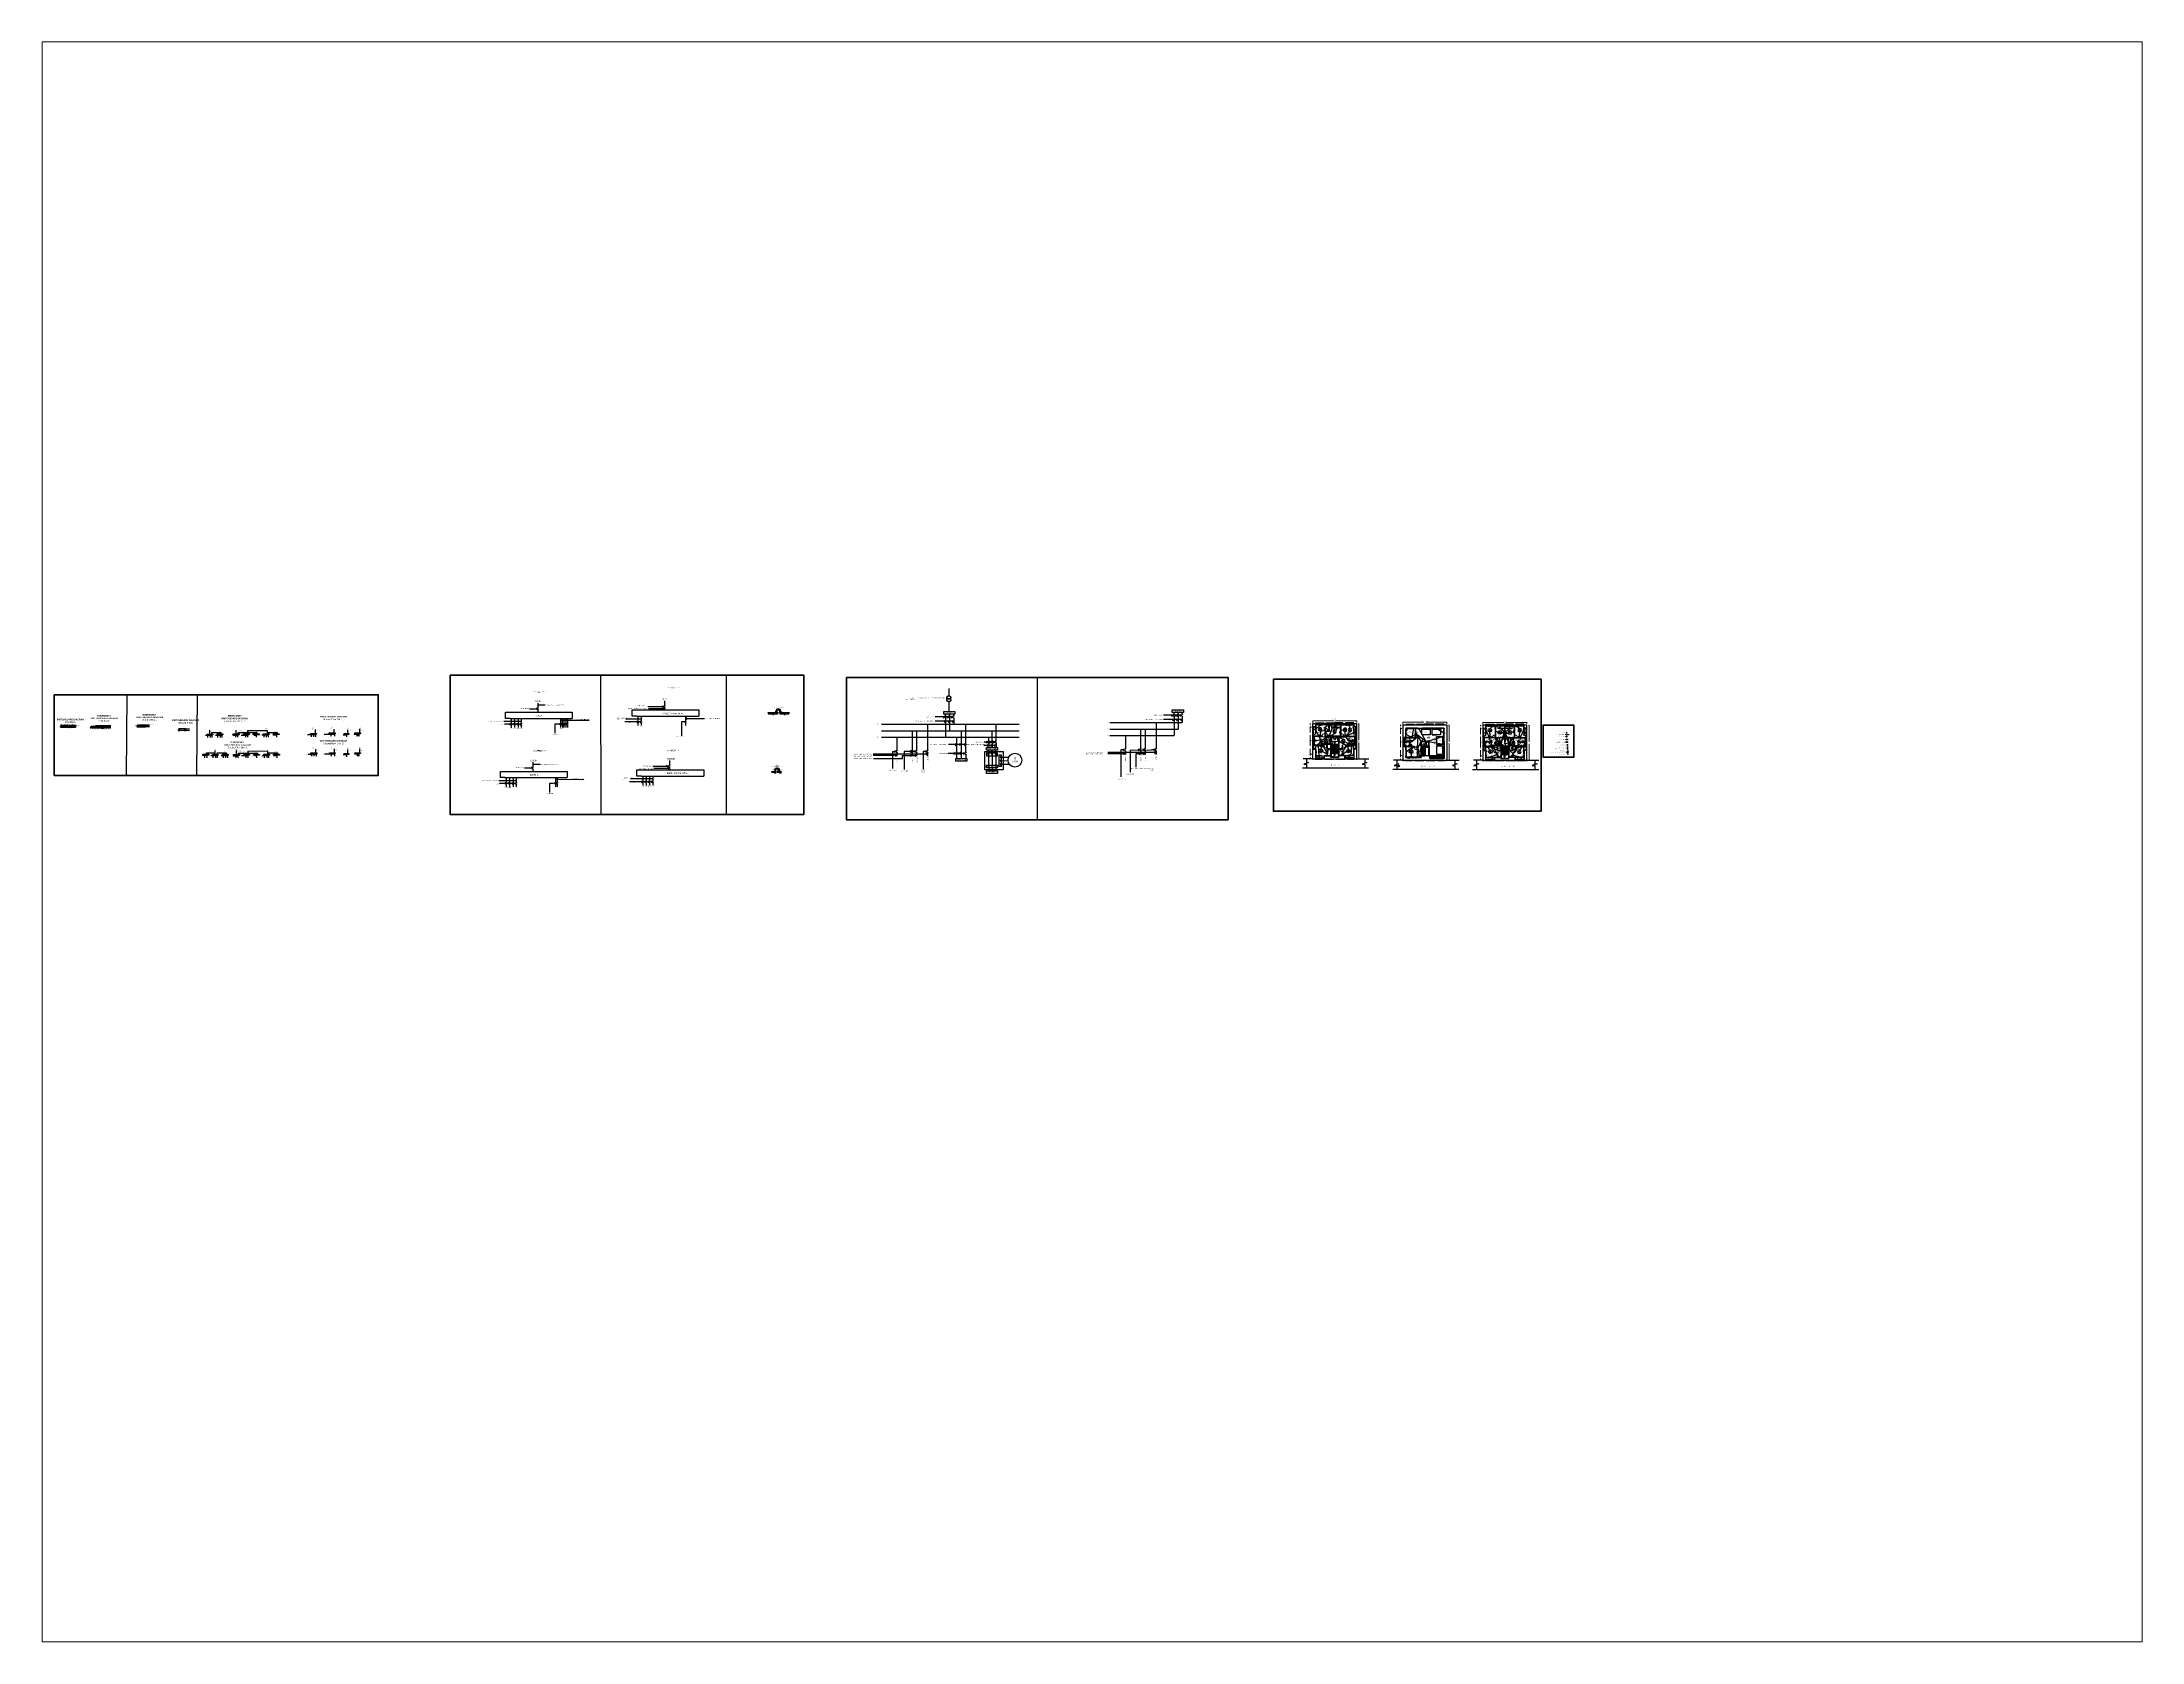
# Paper-space layout 'Layout2' of a CAD drawing. Header units: inches. Extents: x 1.05 to 9.45, y 0.8 to 7.2.
# The model-space entities are those that its viewports show. They can reach past a viewport. Long polylines and large blocks are cut down to what shows.
import ezdxf

# ---------------------------------------------------------------- set-up
doc = ezdxf.new("R2010")
doc.units = ezdxf.units.IN
doc.header["$LTSCALE"] = 20
doc.header["$MEASUREMENT"] = 0
doc.linetypes.add('BORDER2', pattern=[0.875, 0.25, -0.125, 0.25, -0.125, 0, -0.125])
doc.linetypes.add('HIDDEN', pattern=[0.375, 0.25, -0.125])
for name, color, linetype, lineweight, true_color in [('CONDUITT', 7, 'HIDDEN', 9, 0x17f90b), ('SDB2SB', 7, 'HIDDEN', 9, 0x17f90b), ('wall', 7, 'Continuous', 9, 0x2618ec)]:
    doc.layers.add(name, color=color, linetype=linetype, lineweight=lineweight, true_color=true_color)
for name, color, linetype in [('Diagram', 133, 'Continuous'), ('Fitting_fixture', 50, 'Continuous'), ('MDB EMDB', 133, 'Continuous'), ('Text_Main', 7, 'Continuous')]:
    doc.layers.add(name, color=color, linetype=linetype)
for name, color, linetype, lineweight in [('DOOR', 252, 'Continuous', 15), ('grill', 253, 'Continuous', 35), ('Window', 204, 'Continuous', 9)]:
    doc.layers.add(name, color=color, linetype=linetype, lineweight=lineweight)
doc.styles.add('h6', font='arial.ttf', dxfattribs={"height": 6})
doc.styles.add('h7', font='arial.ttf', dxfattribs={"height": 9})
doc.styles.add('RS4', font='sylfaen.ttf', dxfattribs={"height": 12})
doc.styles.get("Standard").update_dxf_attribs({"font": 'arial.ttf'})
doc.dimstyles.new('SAJIB 2', dxfattribs={"dimtxt": 9, "dimasz": 4, "dimexe": 3, "dimexo": 3.0625, "dimgap": 0.09, "dimtad": 0, "dimdec": 0, "dimzin": 3, "dimdsep": 46, "dimlunit": 4, "dimtxsty": 'h7', "dimblk": 'ARCHTICK', "dimcen": 2, "dimclrd": 6, "dimclre": 7, "dimclrt": 7, "dimadec": 0, "dimazin": 0, "dimtfac": 1, "dimtdec": 0, "dimtofl": 0, "dimtmove": 0, "dimatfit": 3, "dimldrblk": 'OPEN30', "dimfxl": 1, "dimtolj": 1, "dimtzin": 0, "dimlwd": 20, "dimlwe": 20, "dimarcsym": 0})
doc.dimstyles.get("Standard").update_dxf_attribs({"dimtxt": 0.18, "dimasz": 0.18, "dimexe": 0.18, "dimexo": 0.0625, "dimgap": 0.09, "dimtad": 0, "dimtih": 1, "dimtoh": 1, "dimdec": 4, "dimzin": 0, "dimdsep": 46, "dimtxsty": 'Standard', "dimcen": 0.09, "dimadec": 0, "dimazin": 0, "dimtfac": 1, "dimtdec": 4, "dimtofl": 0, "dimtmove": 0, "dimatfit": 3, "dimfxl": 1, "dimtolj": 1, "dimtzin": 0, "dimarcsym": 0})

# ---------------------------------------------------------------- blocks, each defined once
blk = doc.blocks.new('rakibhsl')
at = {"color": 7}
for q in [(1, 1), (1, -1)]:
    blk.add_line((0, 0), q, dxfattribs=at)
blk = doc.blocks.new('LED_SMAll')
at = {"layer": 'Fitting_fixture', "linetype": 'Continuous'}
blk.add_line((0, -5), (0, -7), dxfattribs=at)
blk.add_circle((0, 0), 4.68, dxfattribs=at)
blk = doc.blocks.new('sb')
at = {"layer": 'Fitting_fixture', "linetype": 'Continuous'}
h = blk.add_hatch(dxfattribs=at)
h.set_pattern_fill('ANSI31', color=256, scale=20, style=0)
h.paths.add_polyline_path([(1407, 1106), (1423, 1106), (1423, 1099), (1407, 1099)])
blk.add_lwpolyline([(1407, 1106), (1423, 1106), (1423, 1099), (1407, 1099)], close=True, dxfattribs=at)
blk = doc.blocks.new('SDB')
at = {"layer": 'Fitting_fixture', "linetype": 'Continuous'}
for p, q in [((-4, 1), (-7, -12)), ((0, -12), (-4, 1)), ((-7, -12), (-4, -24)), ((-4, -24), (0, -12))]:
    blk.add_line(p, q, dxfattribs=at)
blk.add_lwpolyline([(-7, 1), (0, 1), (0, -24), (-7, -24)], close=True, dxfattribs=at)
blk = doc.blocks.new('2PIN_S')
at = {"layer": 'Fitting_fixture'}
for p, q in [((-2, 0), (-2, -13)), ((2, 0), (2, -13))]:
    blk.add_line(p, q, dxfattribs=at)
blk.add_circle((0, -5), 4.62, dxfattribs=at)
blk = doc.blocks.new('ceilling mount')
at = {"layer": 'Fitting_fixture', "linetype": 'Continuous'}
for radius in [6.07, 3.07]:
    blk.add_circle((0, 0), radius, dxfattribs=at)
blk = doc.blocks.new('3pinS')
at = {"layer": 'Fitting_fixture'}
for p, q in [((6, 2), (-7, 2)), ((7, 0), (-7, 0)), ((6, -2), (-7, -2))]:
    blk.add_line(p, q, dxfattribs=at)
blk.add_circle((2, 0), 4.47, dxfattribs=at)
blk = doc.blocks.new('Emer_SB')
at = {"layer": 'Fitting_fixture'}
h = blk.add_hatch(dxfattribs=at)
h.set_pattern_fill('ANSI38', color=256, style=0)
h.set_pattern_definition([(45, (-2395.5, -1026.5), (-0.0883883476, 0.0883883476), []), (135, (-2395.5, -1026.5), (-0.265165043, 0.0883883476), [0.3125, -0.1875])])
h.paths.add_polyline_path([(0, 4.5), (11, 4.5), (11, 0), (0, 0)])
blk.add_lwpolyline([(0, 4.5), (11, 4.5), (11, 0), (0, 0)], close=True, dxfattribs=at)
blk = doc.blocks.new('ES')
at = {"layer": 'Fitting_fixture'}
for p, q in [((0, 1), (9, 1)), ((0, -1), (9, -1))]:
    blk.add_line(p, q, dxfattribs=at)
blk.add_circle((3, 0), 3.04, dxfattribs=at)
blk = doc.blocks.new('ESDB')
at = {"layer": 'Fitting_fixture'}
for p, q in [((0, 0), (6, -19)), ((0, -5), (5, -19)), ((0, -9), (3, -19)), ((0, -14), (2, -19))]:
    blk.add_line(p, q, dxfattribs=at)
blk.add_lwpolyline([(0, 0), (6, 0), (6, -19), (0, -19)], close=True, dxfattribs=at)
blk = doc.blocks.new('tubelight')
blk.add_line((0, -4), (32, -4))
at = {"layer": 'Fitting_fixture'}
for p, q in [((0, -8), (0, 0)), ((32, 0), (32, -8))]:
    blk.add_line(p, q, dxfattribs=at)
blk = doc.blocks.new('exhaust fan')
at = {"layer": 'Fitting_fixture'}
for p, q in [((1, 3), (9, -3)), ((1, -3), (9, 3))]:
    blk.add_line(p, q, dxfattribs=at)
blk.add_circle((5, 0), 4.81, dxfattribs=at)
blk = doc.blocks.new('RTRTR')
at = {"layer": 'DOOR'}
for p, q in [((-723, 2223), (-723, 2248)), ((-722, 2223), (-723, 2223)), ((-722, 2223), (-722, 2248))]:
    blk.add_line(p, q, dxfattribs=at)
for points in [[(-750, 2223), (-749, 2223), (-749, 2221), (-748, 2221), (-748, 2218), (-750, 2218)], [(-720, 2223), (-722, 2223), (-722, 2221), (-723, 2221), (-723, 2218), (-720, 2218)]]:
    blk.add_lwpolyline(points, close=True, dxfattribs=at)
blk.add_arc((-722, 2221), 27, 90, 180, dxfattribs=at)
blk = doc.blocks.new('GDFGD')
at = {"layer": 'DOOR'}
for p, q in [((-3037, 2151), (-3037, 2186)), ((-3037, 2151), (-3035, 2151)), ((-3035, 2151), (-3035, 2186))]:
    blk.add_line(p, q, dxfattribs=at)
for points in [[(-3038, 2151), (-3037, 2151), (-3037, 2149), (-3036, 2149), (-3036, 2146), (-3038, 2146)], [(-2998, 2151), (-3000, 2151), (-3000, 2149), (-3001, 2149), (-3001, 2146), (-2998, 2146)]]:
    blk.add_lwpolyline(points, close=True, dxfattribs=at)
blk.add_arc((-3037, 2149), 37, 0, 90, dxfattribs=at)
blk = doc.blocks.new('_ArchTick')
at = {"layer": 'grill', "color": 0, "const_width": 0.15}
blk.add_lwpolyline([(-0.5, -0.5), (0.5, 0.5)], dxfattribs=at)
blk = doc.blocks.new('*D137')
at = {"layer": 'wall', "color": 7, "lineweight": 20, "ltscale": 25}
for p, q in [((-2197, 3875), (-2186, 3875)), ((-2197, 3419), (-2186, 3419))]:
    blk.add_line(p, q, dxfattribs=at)
at = {"layer": 'wall', "color": 6, "lineweight": 20, "ltscale": 25}
for p, q in [((-2189, 3875), (-2189, 3663)), ((-2189, 3419), (-2189, 3632))]:
    blk.add_line(p, q, dxfattribs=at)
at = {"layer": 'wall', "color": 6, "lineweight": 20, "ltscale": 25, "xscale": 4, "yscale": 4, "zscale": 4}
for p, rotation in [((-2189, 3875), 90), ((-2189, 3419), 270)]:
    blk.add_blockref('_ArchTick', p, dxfattribs=dict(at, rotation=rotation))
at = {"layer": 'wall', "color": 7, "lineweight": -3, "ltscale": 25, "insert": (-2189, 3647), "char_height": 9, "attachment_point": 5, "rotation": 90, "style": 'h7'}
blk.add_mtext('\\A1;38\'-0"', dxfattribs=at)
blk = doc.blocks.new('_Open30')
at = {"color": 0, "linetype": 'ByBlock', "lineweight": -2}
for p, q in [((-1, 0.3), (0, 0)), ((0, 0), (-1, -0.3)), ((0, 0), (-1, 0))]:
    blk.add_line(p, q, dxfattribs=at)
blk = doc.blocks.new('*D138')
at = {"layer": 'wall', "color": 7, "lineweight": 20, "ltscale": 25}
for p, q in [((-2792, 3887), (-2792, 3916)), ((-2216, 3893), (-2216, 3916))]:
    blk.add_line(p, q, dxfattribs=at)
at = {"layer": 'wall', "color": 6, "lineweight": 20, "ltscale": 25}
for p, q in [((-2792, 3913), (-2520, 3913)), ((-2216, 3913), (-2489, 3913))]:
    blk.add_line(p, q, dxfattribs=at)
at = {"layer": 'wall', "color": 6, "lineweight": 20, "ltscale": 25, "xscale": 4, "yscale": 4, "zscale": 4, "rotation": 180}
blk.add_blockref('_ArchTick', (-2792, 3913), dxfattribs=at)
at = {"layer": 'wall', "color": 6, "lineweight": 20, "ltscale": 25, "xscale": 4, "yscale": 4, "zscale": 4}
blk.add_blockref('_ArchTick', (-2216, 3913), dxfattribs=at)
at = {"layer": 'wall', "color": 7, "lineweight": -3, "ltscale": 25, "insert": (-2504, 3913), "char_height": 9, "attachment_point": 5, "style": 'h7'}
blk.add_mtext('\\A1;48\'-0"', dxfattribs=at)
blk = doc.blocks.new('*D139')
at = {"layer": 'wall', "color": 7, "lineweight": 20, "ltscale": 25}
for p, q in [((-2504, 3880), (-2504, 3896)), ((-2257, 3880), (-2257, 3896))]:
    blk.add_line(p, q, dxfattribs=at)
at = {"layer": 'wall', "color": 6, "lineweight": 20, "ltscale": 25}
for p, q in [((-2504, 3893), (-2396, 3893)), ((-2257, 3893), (-2365, 3893))]:
    blk.add_line(p, q, dxfattribs=at)
at = {"layer": 'wall', "color": 6, "lineweight": 20, "ltscale": 25, "xscale": 4, "yscale": 4, "zscale": 4, "rotation": 180}
blk.add_blockref('_ArchTick', (-2504, 3893), dxfattribs=at)
at = {"layer": 'wall', "color": 6, "lineweight": 20, "ltscale": 25, "xscale": 4, "yscale": 4, "zscale": 4}
blk.add_blockref('_ArchTick', (-2257, 3893), dxfattribs=at)
at = {"layer": 'wall', "color": 7, "lineweight": -3, "ltscale": 25, "insert": (-2381, 3893), "char_height": 9, "attachment_point": 5, "style": 'h7'}
blk.add_mtext('\\A1;20\'-7"', dxfattribs=at)
blk = doc.blocks.new('*D140')
at = {"layer": 'wall', "color": 7, "lineweight": 20, "ltscale": 25}
for p, q in [((-2751, 3880), (-2751, 3893)), ((-2504, 3880), (-2504, 3893))]:
    blk.add_line(p, q, dxfattribs=at)
at = {"layer": 'wall', "color": 6, "lineweight": 20, "ltscale": 25}
for p, q in [((-2751, 3890), (-2643, 3890)), ((-2504, 3890), (-2612, 3890))]:
    blk.add_line(p, q, dxfattribs=at)
at = {"layer": 'wall', "color": 6, "lineweight": 20, "ltscale": 25, "xscale": 4, "yscale": 4, "zscale": 4, "rotation": 180}
blk.add_blockref('_ArchTick', (-2751, 3890), dxfattribs=at)
at = {"layer": 'wall', "color": 6, "lineweight": 20, "ltscale": 25, "xscale": 4, "yscale": 4, "zscale": 4}
blk.add_blockref('_ArchTick', (-2504, 3890), dxfattribs=at)
at = {"layer": 'wall', "color": 7, "lineweight": -3, "ltscale": 25, "insert": (-2628, 3890), "char_height": 9, "attachment_point": 5, "style": 'h7'}
blk.add_mtext('\\A1;20\'-7"', dxfattribs=at)
blk = doc.blocks.new('*D141')
at = {"layer": 'wall', "color": 7, "lineweight": 20, "ltscale": 25}
for p, q in [((-2814, 3875), (-2827, 3875)), ((-2809, 3834), (-2827, 3834))]:
    blk.add_line(p, q, dxfattribs=at)
at = {"layer": 'wall', "color": 6, "lineweight": 20, "ltscale": 25}
for p, q in [((-2824, 3875), (-2824, 3867)), ((-2824, 3834), (-2824, 3843))]:
    blk.add_line(p, q, dxfattribs=at)
at = {"layer": 'wall', "color": 6, "lineweight": 20, "ltscale": 25, "xscale": 4, "yscale": 4, "zscale": 4}
for p, rotation in [((-2824, 3875), 90), ((-2824, 3834), 270)]:
    blk.add_blockref('_ArchTick', p, dxfattribs=dict(at, rotation=rotation))
at = {"layer": 'wall', "color": 7, "lineweight": -3, "ltscale": 25, "insert": (-2824, 3855), "char_height": 9, "attachment_point": 5, "rotation": 90, "style": 'h7'}
blk.add_mtext('\\A1;3\'-5"', dxfattribs=at)
blk = doc.blocks.new('*D142')
at = {"layer": 'wall', "color": 7, "lineweight": 20, "ltscale": 25}
for p, q in [((-2805, 3479), (-2827, 3479)), ((-2807, 3419), (-2827, 3419))]:
    blk.add_line(p, q, dxfattribs=at)
at = {"layer": 'wall', "color": 6, "lineweight": 20, "ltscale": 25}
for p, q in [((-2824, 3479), (-2824, 3461)), ((-2824, 3419), (-2824, 3437))]:
    blk.add_line(p, q, dxfattribs=at)
at = {"layer": 'wall', "color": 6, "lineweight": 20, "ltscale": 25, "xscale": 4, "yscale": 4, "zscale": 4}
for p, rotation in [((-2824, 3479), 90), ((-2824, 3419), 270)]:
    blk.add_blockref('_ArchTick', p, dxfattribs=dict(at, rotation=rotation))
at = {"layer": 'wall', "color": 7, "lineweight": -3, "ltscale": 25, "insert": (-2824, 3449), "char_height": 9, "attachment_point": 5, "rotation": 90, "style": 'h7'}
blk.add_mtext('\\A1;5\'-0"', dxfattribs=at)
blk = doc.blocks.new('*D143')
at = {"layer": 'wall', "color": 7, "lineweight": 20, "ltscale": 25}
for p, q in [((-2792, 3424), (-2792, 3408)), ((-2751, 3424), (-2751, 3408))]:
    blk.add_line(p, q, dxfattribs=at)
at = {"layer": 'wall', "color": 6, "lineweight": 20, "ltscale": 25}
for p, q in [((-2792, 3411), (-2784, 3411)), ((-2751, 3411), (-2760, 3411))]:
    blk.add_line(p, q, dxfattribs=at)
at = {"layer": 'wall', "color": 6, "lineweight": 20, "ltscale": 25, "xscale": 4, "yscale": 4, "zscale": 4, "rotation": 180}
blk.add_blockref('_ArchTick', (-2792, 3411), dxfattribs=at)
at = {"layer": 'wall', "color": 6, "lineweight": 20, "ltscale": 25, "xscale": 4, "yscale": 4, "zscale": 4}
blk.add_blockref('_ArchTick', (-2751, 3411), dxfattribs=at)
at = {"layer": 'wall', "color": 7, "lineweight": -3, "ltscale": 25, "insert": (-2772, 3411), "char_height": 9, "attachment_point": 5, "style": 'h7'}
blk.add_mtext('\\A1;3\'-5"', dxfattribs=at)
blk = doc.blocks.new('*D144')
at = {"layer": 'wall', "color": 7, "lineweight": 20, "ltscale": 25}
for p, q in [((-2751, 3424), (-2751, 3408)), ((-2557, 3425), (-2557, 3408))]:
    blk.add_line(p, q, dxfattribs=at)
at = {"layer": 'wall', "color": 6, "lineweight": 20, "ltscale": 25}
for p, q in [((-2751, 3411), (-2669, 3411)), ((-2557, 3411), (-2639, 3411))]:
    blk.add_line(p, q, dxfattribs=at)
at = {"layer": 'wall', "color": 6, "lineweight": 20, "ltscale": 25, "xscale": 4, "yscale": 4, "zscale": 4, "rotation": 180}
blk.add_blockref('_ArchTick', (-2751, 3411), dxfattribs=at)
at = {"layer": 'wall', "color": 6, "lineweight": 20, "ltscale": 25, "xscale": 4, "yscale": 4, "zscale": 4}
blk.add_blockref('_ArchTick', (-2557, 3411), dxfattribs=at)
at = {"layer": 'wall', "color": 7, "lineweight": -3, "ltscale": 25, "insert": (-2654, 3411), "char_height": 9, "attachment_point": 5, "style": 'h7'}
blk.add_mtext('\\A1;16\'-2"', dxfattribs=at)
blk = doc.blocks.new('*D145')
at = {"layer": 'wall', "color": 7, "lineweight": 20, "ltscale": 25}
for p, q in [((-2557, 3425), (-2557, 3408)), ((-2451, 3425), (-2451, 3408))]:
    blk.add_line(p, q, dxfattribs=at)
at = {"layer": 'wall', "color": 6, "lineweight": 20, "ltscale": 25}
for p, q in [((-2557, 3411), (-2520, 3411)), ((-2451, 3411), (-2489, 3411))]:
    blk.add_line(p, q, dxfattribs=at)
at = {"layer": 'wall', "color": 6, "lineweight": 20, "ltscale": 25, "xscale": 4, "yscale": 4, "zscale": 4, "rotation": 180}
blk.add_blockref('_ArchTick', (-2557, 3411), dxfattribs=at)
at = {"layer": 'wall', "color": 6, "lineweight": 20, "ltscale": 25, "xscale": 4, "yscale": 4, "zscale": 4}
blk.add_blockref('_ArchTick', (-2451, 3411), dxfattribs=at)
at = {"layer": 'wall', "color": 7, "lineweight": -3, "ltscale": 25, "insert": (-2504, 3411), "char_height": 9, "attachment_point": 5, "style": 'h7'}
blk.add_mtext('\\A1;8\'-10"', dxfattribs=at)
blk = doc.blocks.new('*D146')
at = {"layer": 'wall', "color": 7, "lineweight": 20, "ltscale": 25}
for p, q in [((-2451, 3425), (-2451, 3408)), ((-2257, 3425), (-2257, 3408))]:
    blk.add_line(p, q, dxfattribs=at)
at = {"layer": 'wall', "color": 6, "lineweight": 20, "ltscale": 25}
for p, q in [((-2451, 3411), (-2369, 3411)), ((-2257, 3411), (-2339, 3411))]:
    blk.add_line(p, q, dxfattribs=at)
at = {"layer": 'wall', "color": 6, "lineweight": 20, "ltscale": 25, "xscale": 4, "yscale": 4, "zscale": 4, "rotation": 180}
blk.add_blockref('_ArchTick', (-2451, 3411), dxfattribs=at)
at = {"layer": 'wall', "color": 6, "lineweight": 20, "ltscale": 25, "xscale": 4, "yscale": 4, "zscale": 4}
blk.add_blockref('_ArchTick', (-2257, 3411), dxfattribs=at)
at = {"layer": 'wall', "color": 7, "lineweight": -3, "ltscale": 25, "insert": (-2354, 3411), "char_height": 9, "attachment_point": 5, "style": 'h7'}
blk.add_mtext('\\A1;16\'-2"', dxfattribs=at)
blk = doc.blocks.new('*D147')
at = {"layer": 'wall', "color": 7, "lineweight": 20, "ltscale": 25}
for p, q in [((-2257, 3425), (-2257, 3408)), ((-2216, 3425), (-2216, 3408))]:
    blk.add_line(p, q, dxfattribs=at)
at = {"layer": 'wall', "color": 6, "lineweight": 20, "ltscale": 25}
for p, q in [((-2257, 3411), (-2249, 3411)), ((-2216, 3411), (-2225, 3411))]:
    blk.add_line(p, q, dxfattribs=at)
at = {"layer": 'wall', "color": 6, "lineweight": 20, "ltscale": 25, "xscale": 4, "yscale": 4, "zscale": 4, "rotation": 180}
blk.add_blockref('_ArchTick', (-2257, 3411), dxfattribs=at)
at = {"layer": 'wall', "color": 6, "lineweight": 20, "ltscale": 25, "xscale": 4, "yscale": 4, "zscale": 4}
blk.add_blockref('_ArchTick', (-2216, 3411), dxfattribs=at)
at = {"layer": 'wall', "color": 7, "lineweight": -3, "ltscale": 25, "insert": (-2237, 3411), "char_height": 9, "attachment_point": 5, "style": 'h7'}
blk.add_mtext('\\A1;3\'-5"', dxfattribs=at)
blk = doc.blocks.new('*D148')
at = {"layer": 'wall', "color": 7, "lineweight": 20, "ltscale": 25}
for p, q in [((-2813, 3657), (-2826, 3657)), ((-2813, 3479), (-2826, 3479))]:
    blk.add_line(p, q, dxfattribs=at)
at = {"layer": 'wall', "color": 6, "lineweight": 20, "ltscale": 25}
for p, q in [((-2823, 3657), (-2823, 3587)), ((-2823, 3479), (-2823, 3549))]:
    blk.add_line(p, q, dxfattribs=at)
at = {"layer": 'wall', "color": 6, "lineweight": 20, "ltscale": 25, "xscale": 4, "yscale": 4, "zscale": 4}
for p, rotation in [((-2823, 3657), 90), ((-2823, 3479), 270)]:
    blk.add_blockref('_ArchTick', p, dxfattribs=dict(at, rotation=rotation))
at = {"layer": 'wall', "color": 7, "lineweight": -3, "ltscale": 25, "insert": (-2823, 3568), "char_height": 9, "attachment_point": 5, "rotation": 90, "style": 'h7'}
blk.add_mtext('\\A1;14\'-10"', dxfattribs=at)
blk = doc.blocks.new('*D149')
at = {"layer": 'wall', "color": 7, "lineweight": 20, "ltscale": 25}
for p, q in [((-2813, 3834), (-2826, 3834)), ((-2813, 3657), (-2826, 3657))]:
    blk.add_line(p, q, dxfattribs=at)
at = {"layer": 'wall', "color": 6, "lineweight": 20, "ltscale": 25}
for p, q in [((-2823, 3834), (-2823, 3764)), ((-2823, 3657), (-2823, 3727))]:
    blk.add_line(p, q, dxfattribs=at)
at = {"layer": 'wall', "color": 6, "lineweight": 20, "ltscale": 25, "xscale": 4, "yscale": 4, "zscale": 4}
for p, rotation in [((-2823, 3834), 90), ((-2823, 3657), 270)]:
    blk.add_blockref('_ArchTick', p, dxfattribs=dict(at, rotation=rotation))
at = {"layer": 'wall', "color": 7, "lineweight": -3, "ltscale": 25, "insert": (-2823, 3746), "char_height": 9, "attachment_point": 5, "rotation": 90, "style": 'h7'}
blk.add_mtext('\\A1;14\'-10"', dxfattribs=at)
blk = doc.blocks.new('fan')
at = {"layer": 'Fitting_fixture'}
for p, q in [((-3, 1), (-3, 21)), ((-6, -5), (-23, -15)), ((1, -5), (18, -15))]:
    blk.add_line(p, q, dxfattribs=at)
for radius in [24, 4]:
    blk.add_circle((-3, -3), radius, dxfattribs=at)
blk = doc.blocks.new('*D150')
at = {"layer": 'wall', "color": 7, "lineweight": 20, "ltscale": 25}
for p, q in [((-1017, 3858), (-1006, 3858)), ((-1017, 3402), (-1006, 3402))]:
    blk.add_line(p, q, dxfattribs=at)
at = {"layer": 'wall', "color": 6, "lineweight": 20, "ltscale": 25}
for p, q in [((-1009, 3858), (-1009, 3646)), ((-1009, 3402), (-1009, 3614))]:
    blk.add_line(p, q, dxfattribs=at)
at = {"layer": 'wall', "color": 6, "lineweight": 20, "ltscale": 25, "xscale": 4, "yscale": 4, "zscale": 4}
for p, rotation in [((-1009, 3858), 90), ((-1009, 3402), 270)]:
    blk.add_blockref('_ArchTick', p, dxfattribs=dict(at, rotation=rotation))
at = {"layer": 'wall', "color": 7, "lineweight": -3, "ltscale": 25, "insert": (-1009, 3630), "char_height": 9, "attachment_point": 5, "rotation": 90, "style": 'h7'}
blk.add_mtext('\\A1;38\'-0"', dxfattribs=at)
blk = doc.blocks.new('*D151')
at = {"layer": 'wall', "color": 7, "lineweight": 20, "ltscale": 25}
for p, q in [((-1613, 3869), (-1613, 3899)), ((-1037, 3876), (-1037, 3899))]:
    blk.add_line(p, q, dxfattribs=at)
at = {"layer": 'wall', "color": 6, "lineweight": 20, "ltscale": 25}
for p, q in [((-1613, 3896), (-1340, 3896)), ((-1037, 3896), (-1309, 3896))]:
    blk.add_line(p, q, dxfattribs=at)
at = {"layer": 'wall', "color": 6, "lineweight": 20, "ltscale": 25, "xscale": 4, "yscale": 4, "zscale": 4, "rotation": 180}
blk.add_blockref('_ArchTick', (-1613, 3896), dxfattribs=at)
at = {"layer": 'wall', "color": 6, "lineweight": 20, "ltscale": 25, "xscale": 4, "yscale": 4, "zscale": 4}
blk.add_blockref('_ArchTick', (-1037, 3896), dxfattribs=at)
at = {"layer": 'wall', "color": 7, "lineweight": -3, "ltscale": 25, "insert": (-1325, 3896), "char_height": 9, "attachment_point": 5, "style": 'h7'}
blk.add_mtext('\\A1;48\'-0"', dxfattribs=at)
blk = doc.blocks.new('*D152')
at = {"layer": 'wall', "color": 7, "lineweight": 20, "ltscale": 25}
for p, q in [((-1325, 3863), (-1325, 3879)), ((-1078, 3863), (-1078, 3879))]:
    blk.add_line(p, q, dxfattribs=at)
at = {"layer": 'wall', "color": 6, "lineweight": 20, "ltscale": 25}
for p, q in [((-1325, 3876), (-1217, 3876)), ((-1078, 3876), (-1186, 3876))]:
    blk.add_line(p, q, dxfattribs=at)
at = {"layer": 'wall', "color": 6, "lineweight": 20, "ltscale": 25, "xscale": 4, "yscale": 4, "zscale": 4, "rotation": 180}
blk.add_blockref('_ArchTick', (-1325, 3876), dxfattribs=at)
at = {"layer": 'wall', "color": 6, "lineweight": 20, "ltscale": 25, "xscale": 4, "yscale": 4, "zscale": 4}
blk.add_blockref('_ArchTick', (-1078, 3876), dxfattribs=at)
at = {"layer": 'wall', "color": 7, "lineweight": -3, "ltscale": 25, "insert": (-1201, 3876), "char_height": 9, "attachment_point": 5, "style": 'h7'}
blk.add_mtext('\\A1;20\'-7"', dxfattribs=at)
blk = doc.blocks.new('*D153')
at = {"layer": 'wall', "color": 7, "lineweight": 20, "ltscale": 25}
for p, q in [((-1572, 3863), (-1572, 3876)), ((-1325, 3863), (-1325, 3876))]:
    blk.add_line(p, q, dxfattribs=at)
at = {"layer": 'wall', "color": 6, "lineweight": 20, "ltscale": 25}
for p, q in [((-1572, 3873), (-1464, 3873)), ((-1325, 3873), (-1433, 3873))]:
    blk.add_line(p, q, dxfattribs=at)
at = {"layer": 'wall', "color": 6, "lineweight": 20, "ltscale": 25, "xscale": 4, "yscale": 4, "zscale": 4, "rotation": 180}
blk.add_blockref('_ArchTick', (-1572, 3873), dxfattribs=at)
at = {"layer": 'wall', "color": 6, "lineweight": 20, "ltscale": 25, "xscale": 4, "yscale": 4, "zscale": 4}
blk.add_blockref('_ArchTick', (-1325, 3873), dxfattribs=at)
at = {"layer": 'wall', "color": 7, "lineweight": -3, "ltscale": 25, "insert": (-1448, 3873), "char_height": 9, "attachment_point": 5, "style": 'h7'}
blk.add_mtext('\\A1;20\'-7"', dxfattribs=at)
blk = doc.blocks.new('*D154')
at = {"layer": 'wall', "color": 7, "lineweight": 20, "ltscale": 25}
for p, q in [((-1634, 3858), (-1647, 3858)), ((-1629, 3817), (-1647, 3817))]:
    blk.add_line(p, q, dxfattribs=at)
at = {"layer": 'wall', "color": 6, "lineweight": 20, "ltscale": 25}
for p, q in [((-1644, 3858), (-1644, 3850)), ((-1644, 3817), (-1644, 3825))]:
    blk.add_line(p, q, dxfattribs=at)
at = {"layer": 'wall', "color": 6, "lineweight": 20, "ltscale": 25, "xscale": 4, "yscale": 4, "zscale": 4}
for p, rotation in [((-1644, 3858), 90), ((-1644, 3817), 270)]:
    blk.add_blockref('_ArchTick', p, dxfattribs=dict(at, rotation=rotation))
at = {"layer": 'wall', "color": 7, "lineweight": -3, "ltscale": 25, "insert": (-1644, 3837), "char_height": 9, "attachment_point": 5, "rotation": 90, "style": 'h7'}
blk.add_mtext('\\A1;3\'-5"', dxfattribs=at)
blk = doc.blocks.new('*D155')
at = {"layer": 'wall', "color": 7, "lineweight": 20, "ltscale": 25}
for p, q in [((-1626, 3462), (-1647, 3462)), ((-1627, 3402), (-1647, 3402))]:
    blk.add_line(p, q, dxfattribs=at)
at = {"layer": 'wall', "color": 6, "lineweight": 20, "ltscale": 25}
for p, q in [((-1644, 3462), (-1644, 3444)), ((-1644, 3402), (-1644, 3420))]:
    blk.add_line(p, q, dxfattribs=at)
at = {"layer": 'wall', "color": 6, "lineweight": 20, "ltscale": 25, "xscale": 4, "yscale": 4, "zscale": 4}
for p, rotation in [((-1644, 3462), 90), ((-1644, 3402), 270)]:
    blk.add_blockref('_ArchTick', p, dxfattribs=dict(at, rotation=rotation))
at = {"layer": 'wall', "color": 7, "lineweight": -3, "ltscale": 25, "insert": (-1644, 3432), "char_height": 9, "attachment_point": 5, "rotation": 90, "style": 'h7'}
blk.add_mtext('\\A1;5\'-0"', dxfattribs=at)
blk = doc.blocks.new('*D156')
at = {"layer": 'wall', "color": 7, "lineweight": 20, "ltscale": 25}
for p, q in [((-1613, 3407), (-1613, 3391)), ((-1572, 3407), (-1572, 3391))]:
    blk.add_line(p, q, dxfattribs=at)
at = {"layer": 'wall', "color": 6, "lineweight": 20, "ltscale": 25}
for p, q in [((-1613, 3394), (-1604, 3394)), ((-1572, 3394), (-1580, 3394))]:
    blk.add_line(p, q, dxfattribs=at)
at = {"layer": 'wall', "color": 6, "lineweight": 20, "ltscale": 25, "xscale": 4, "yscale": 4, "zscale": 4, "rotation": 180}
blk.add_blockref('_ArchTick', (-1613, 3394), dxfattribs=at)
at = {"layer": 'wall', "color": 6, "lineweight": 20, "ltscale": 25, "xscale": 4, "yscale": 4, "zscale": 4}
blk.add_blockref('_ArchTick', (-1572, 3394), dxfattribs=at)
at = {"layer": 'wall', "color": 7, "lineweight": -3, "ltscale": 25, "insert": (-1592, 3394), "char_height": 9, "attachment_point": 5, "style": 'h7'}
blk.add_mtext('\\A1;3\'-5"', dxfattribs=at)
blk = doc.blocks.new('*D157')
at = {"layer": 'wall', "color": 7, "lineweight": 20, "ltscale": 25}
for p, q in [((-1572, 3407), (-1572, 3391)), ((-1378, 3407), (-1378, 3391))]:
    blk.add_line(p, q, dxfattribs=at)
at = {"layer": 'wall', "color": 6, "lineweight": 20, "ltscale": 25}
for p, q in [((-1572, 3394), (-1490, 3394)), ((-1378, 3394), (-1460, 3394))]:
    blk.add_line(p, q, dxfattribs=at)
at = {"layer": 'wall', "color": 6, "lineweight": 20, "ltscale": 25, "xscale": 4, "yscale": 4, "zscale": 4, "rotation": 180}
blk.add_blockref('_ArchTick', (-1572, 3394), dxfattribs=at)
at = {"layer": 'wall', "color": 6, "lineweight": 20, "ltscale": 25, "xscale": 4, "yscale": 4, "zscale": 4}
blk.add_blockref('_ArchTick', (-1378, 3394), dxfattribs=at)
at = {"layer": 'wall', "color": 7, "lineweight": -3, "ltscale": 25, "insert": (-1475, 3394), "char_height": 9, "attachment_point": 5, "style": 'h7'}
blk.add_mtext('\\A1;16\'-2"', dxfattribs=at)
blk = doc.blocks.new('*D158')
at = {"layer": 'wall', "color": 7, "lineweight": 20, "ltscale": 25}
for p, q in [((-1378, 3407), (-1378, 3391)), ((-1272, 3407), (-1272, 3391))]:
    blk.add_line(p, q, dxfattribs=at)
at = {"layer": 'wall', "color": 6, "lineweight": 20, "ltscale": 25}
for p, q in [((-1378, 3394), (-1340, 3394)), ((-1272, 3394), (-1309, 3394))]:
    blk.add_line(p, q, dxfattribs=at)
at = {"layer": 'wall', "color": 6, "lineweight": 20, "ltscale": 25, "xscale": 4, "yscale": 4, "zscale": 4, "rotation": 180}
blk.add_blockref('_ArchTick', (-1378, 3394), dxfattribs=at)
at = {"layer": 'wall', "color": 6, "lineweight": 20, "ltscale": 25, "xscale": 4, "yscale": 4, "zscale": 4}
blk.add_blockref('_ArchTick', (-1272, 3394), dxfattribs=at)
at = {"layer": 'wall', "color": 7, "lineweight": -3, "ltscale": 25, "insert": (-1325, 3394), "char_height": 9, "attachment_point": 5, "style": 'h7'}
blk.add_mtext('\\A1;8\'-10"', dxfattribs=at)
blk = doc.blocks.new('*D159')
at = {"layer": 'wall', "color": 7, "lineweight": 20, "ltscale": 25}
for p, q in [((-1272, 3407), (-1272, 3391)), ((-1078, 3407), (-1078, 3391))]:
    blk.add_line(p, q, dxfattribs=at)
at = {"layer": 'wall', "color": 6, "lineweight": 20, "ltscale": 25}
for p, q in [((-1272, 3394), (-1190, 3394)), ((-1078, 3394), (-1160, 3394))]:
    blk.add_line(p, q, dxfattribs=at)
at = {"layer": 'wall', "color": 6, "lineweight": 20, "ltscale": 25, "xscale": 4, "yscale": 4, "zscale": 4, "rotation": 180}
blk.add_blockref('_ArchTick', (-1272, 3394), dxfattribs=at)
at = {"layer": 'wall', "color": 6, "lineweight": 20, "ltscale": 25, "xscale": 4, "yscale": 4, "zscale": 4}
blk.add_blockref('_ArchTick', (-1078, 3394), dxfattribs=at)
at = {"layer": 'wall', "color": 7, "lineweight": -3, "ltscale": 25, "insert": (-1175, 3394), "char_height": 9, "attachment_point": 5, "style": 'h7'}
blk.add_mtext('\\A1;16\'-2"', dxfattribs=at)
blk = doc.blocks.new('*D160')
at = {"layer": 'wall', "color": 7, "lineweight": 20, "ltscale": 25}
for p, q in [((-1078, 3407), (-1078, 3391)), ((-1037, 3407), (-1037, 3391))]:
    blk.add_line(p, q, dxfattribs=at)
at = {"layer": 'wall', "color": 6, "lineweight": 20, "ltscale": 25}
for p, q in [((-1078, 3394), (-1069, 3394)), ((-1037, 3394), (-1045, 3394))]:
    blk.add_line(p, q, dxfattribs=at)
at = {"layer": 'wall', "color": 6, "lineweight": 20, "ltscale": 25, "xscale": 4, "yscale": 4, "zscale": 4, "rotation": 180}
blk.add_blockref('_ArchTick', (-1078, 3394), dxfattribs=at)
at = {"layer": 'wall', "color": 6, "lineweight": 20, "ltscale": 25, "xscale": 4, "yscale": 4, "zscale": 4}
blk.add_blockref('_ArchTick', (-1037, 3394), dxfattribs=at)
at = {"layer": 'wall', "color": 7, "lineweight": -3, "ltscale": 25, "insert": (-1057, 3394), "char_height": 9, "attachment_point": 5, "style": 'h7'}
blk.add_mtext('\\A1;3\'-5"', dxfattribs=at)
blk = doc.blocks.new('*D161')
at = {"layer": 'wall', "color": 7, "lineweight": 20, "ltscale": 25}
for p, q in [((-1633, 3639), (-1646, 3639)), ((-1633, 3462), (-1646, 3462))]:
    blk.add_line(p, q, dxfattribs=at)
at = {"layer": 'wall', "color": 6, "lineweight": 20, "ltscale": 25}
for p, q in [((-1643, 3639), (-1643, 3569)), ((-1643, 3462), (-1643, 3532))]:
    blk.add_line(p, q, dxfattribs=at)
at = {"layer": 'wall', "color": 6, "lineweight": 20, "ltscale": 25, "xscale": 4, "yscale": 4, "zscale": 4}
for p, rotation in [((-1643, 3639), 90), ((-1643, 3462), 270)]:
    blk.add_blockref('_ArchTick', p, dxfattribs=dict(at, rotation=rotation))
at = {"layer": 'wall', "color": 7, "lineweight": -3, "ltscale": 25, "insert": (-1643, 3551), "char_height": 9, "attachment_point": 5, "rotation": 90, "style": 'h7'}
blk.add_mtext('\\A1;14\'-10"', dxfattribs=at)
blk = doc.blocks.new('*D162')
at = {"layer": 'wall', "color": 7, "lineweight": 20, "ltscale": 25}
for p, q in [((-1633, 3817), (-1646, 3817)), ((-1633, 3639), (-1646, 3639))]:
    blk.add_line(p, q, dxfattribs=at)
at = {"layer": 'wall', "color": 6, "lineweight": 20, "ltscale": 25}
for p, q in [((-1643, 3817), (-1643, 3747)), ((-1643, 3639), (-1643, 3710))]:
    blk.add_line(p, q, dxfattribs=at)
at = {"layer": 'wall', "color": 6, "lineweight": 20, "ltscale": 25, "xscale": 4, "yscale": 4, "zscale": 4}
for p, rotation in [((-1643, 3817), 90), ((-1643, 3639), 270)]:
    blk.add_blockref('_ArchTick', p, dxfattribs=dict(at, rotation=rotation))
at = {"layer": 'wall', "color": 7, "lineweight": -3, "ltscale": 25, "insert": (-1643, 3728), "char_height": 9, "attachment_point": 5, "rotation": 90, "style": 'h7'}
blk.add_mtext('\\A1;14\'-10"', dxfattribs=at)
blk = doc.blocks.new('*D176')
at = {"layer": 'DOOR', "color": 0, "lineweight": -2}
for p, q in [((-1231, 3731), (-1231, 3732)), ((-1231, 3731), (-1176, 3731)), ((-1120, 3731), (-1175, 3731)), ((-1120, 3731), (-1120, 3732))]:
    blk.add_line(p, q, dxfattribs=at)
at = {"layer": 'DOOR', "color": 0}
for points in [[(-1231, 3731), (-1231, 3731), (-1231, 3731)], [(-1120, 3731), (-1120, 3731), (-1120, 3731)]]:
    blk.add_solid(points, dxfattribs=at)
at = {"layer": 'DOOR', "color": 0, "lineweight": -3, "insert": (-1176, 3731), "char_height": 0.18, "attachment_point": 5}
blk.add_mtext('\\A1;111.5583', dxfattribs=at)
blk = doc.blocks.new('*D163')
at = {"layer": 'wall', "color": 7, "linetype": 'Continuous', "lineweight": 20, "ltscale": 25}
for p, q in [((27, 3856), (38, 3856)), ((27, 3400), (38, 3400))]:
    blk.add_line(p, q, dxfattribs=at)
at = {"layer": 'wall', "color": 6, "linetype": 'Continuous', "lineweight": 20, "ltscale": 25}
for p, q in [((35, 3856), (35, 3644)), ((35, 3400), (35, 3613))]:
    blk.add_line(p, q, dxfattribs=at)
at = {"layer": 'wall', "color": 6, "linetype": 'Continuous', "lineweight": 20, "ltscale": 25, "xscale": 4, "yscale": 4, "zscale": 4}
for p, rotation in [((35, 3856), 90), ((35, 3400), 270)]:
    blk.add_blockref('_ArchTick', p, dxfattribs=dict(at, rotation=rotation))
at = {"layer": 'wall', "color": 7, "linetype": 'Continuous', "lineweight": -3, "ltscale": 25, "insert": (35, 3628), "char_height": 9, "attachment_point": 5, "rotation": 90, "style": 'h7'}
blk.add_mtext('\\A1;38\'-0"', dxfattribs=at)
blk = doc.blocks.new('*D164')
at = {"layer": 'wall', "color": 7, "linetype": 'Continuous', "lineweight": 20, "ltscale": 25}
for p, q in [((-569, 3868), (-569, 3897)), ((7, 3875), (7, 3897))]:
    blk.add_line(p, q, dxfattribs=at)
at = {"layer": 'wall', "color": 6, "linetype": 'Continuous', "lineweight": 20, "ltscale": 25}
for p, q in [((-569, 3894), (-296, 3894)), ((7, 3894), (-265, 3894))]:
    blk.add_line(p, q, dxfattribs=at)
at = {"layer": 'wall', "color": 6, "linetype": 'Continuous', "lineweight": 20, "ltscale": 25, "xscale": 4, "yscale": 4, "zscale": 4, "rotation": 180}
blk.add_blockref('_ArchTick', (-569, 3894), dxfattribs=at)
at = {"layer": 'wall', "color": 6, "linetype": 'Continuous', "lineweight": 20, "ltscale": 25, "xscale": 4, "yscale": 4, "zscale": 4}
blk.add_blockref('_ArchTick', (7, 3894), dxfattribs=at)
at = {"layer": 'wall', "color": 7, "linetype": 'Continuous', "lineweight": -3, "ltscale": 25, "insert": (-281, 3894), "char_height": 9, "attachment_point": 5, "style": 'h7'}
blk.add_mtext('\\A1;48\'-0"', dxfattribs=at)
blk = doc.blocks.new('*D165')
at = {"layer": 'wall', "color": 7, "linetype": 'Continuous', "lineweight": 20, "ltscale": 25}
for p, q in [((-281, 3861), (-281, 3878)), ((-34, 3861), (-34, 3878))]:
    blk.add_line(p, q, dxfattribs=at)
at = {"layer": 'wall', "color": 6, "linetype": 'Continuous', "lineweight": 20, "ltscale": 25}
for p, q in [((-281, 3875), (-173, 3875)), ((-34, 3875), (-142, 3875))]:
    blk.add_line(p, q, dxfattribs=at)
at = {"layer": 'wall', "color": 6, "linetype": 'Continuous', "lineweight": 20, "ltscale": 25, "xscale": 4, "yscale": 4, "zscale": 4, "rotation": 180}
blk.add_blockref('_ArchTick', (-281, 3875), dxfattribs=at)
at = {"layer": 'wall', "color": 6, "linetype": 'Continuous', "lineweight": 20, "ltscale": 25, "xscale": 4, "yscale": 4, "zscale": 4}
blk.add_blockref('_ArchTick', (-34, 3875), dxfattribs=at)
at = {"layer": 'wall', "color": 7, "linetype": 'Continuous', "lineweight": -3, "ltscale": 25, "insert": (-157, 3875), "char_height": 9, "attachment_point": 5, "style": 'h7'}
blk.add_mtext('\\A1;20\'-7"', dxfattribs=at)
blk = doc.blocks.new('*D166')
at = {"layer": 'wall', "color": 7, "linetype": 'Continuous', "lineweight": 20, "ltscale": 25}
for p, q in [((-528, 3861), (-528, 3874)), ((-281, 3861), (-281, 3874))]:
    blk.add_line(p, q, dxfattribs=at)
at = {"layer": 'wall', "color": 6, "linetype": 'Continuous', "lineweight": 20, "ltscale": 25}
for p, q in [((-528, 3871), (-420, 3871)), ((-281, 3871), (-389, 3871))]:
    blk.add_line(p, q, dxfattribs=at)
at = {"layer": 'wall', "color": 6, "linetype": 'Continuous', "lineweight": 20, "ltscale": 25, "xscale": 4, "yscale": 4, "zscale": 4, "rotation": 180}
blk.add_blockref('_ArchTick', (-528, 3871), dxfattribs=at)
at = {"layer": 'wall', "color": 6, "linetype": 'Continuous', "lineweight": 20, "ltscale": 25, "xscale": 4, "yscale": 4, "zscale": 4}
blk.add_blockref('_ArchTick', (-281, 3871), dxfattribs=at)
at = {"layer": 'wall', "color": 7, "linetype": 'Continuous', "lineweight": -3, "ltscale": 25, "insert": (-404, 3871), "char_height": 9, "attachment_point": 5, "style": 'h7'}
blk.add_mtext('\\A1;20\'-7"', dxfattribs=at)
blk = doc.blocks.new('*D167')
at = {"layer": 'wall', "color": 7, "linetype": 'Continuous', "lineweight": 20, "ltscale": 25}
for p, q in [((-590, 3856), (-603, 3856)), ((-585, 3815), (-603, 3815))]:
    blk.add_line(p, q, dxfattribs=at)
at = {"layer": 'wall', "color": 6, "linetype": 'Continuous', "lineweight": 20, "ltscale": 25}
for p, q in [((-600, 3856), (-600, 3848)), ((-600, 3815), (-600, 3824))]:
    blk.add_line(p, q, dxfattribs=at)
at = {"layer": 'wall', "color": 6, "linetype": 'Continuous', "lineweight": 20, "ltscale": 25, "xscale": 4, "yscale": 4, "zscale": 4}
for p, rotation in [((-600, 3856), 90), ((-600, 3815), 270)]:
    blk.add_blockref('_ArchTick', p, dxfattribs=dict(at, rotation=rotation))
at = {"layer": 'wall', "color": 7, "linetype": 'Continuous', "lineweight": -3, "ltscale": 25, "insert": (-600, 3836), "char_height": 9, "attachment_point": 5, "rotation": 90, "style": 'h7'}
blk.add_mtext('\\A1;3\'-5"', dxfattribs=at)
blk = doc.blocks.new('*D168')
at = {"layer": 'wall', "color": 7, "linetype": 'Continuous', "lineweight": 20, "ltscale": 25}
for p, q in [((-582, 3460), (-603, 3460)), ((-583, 3400), (-603, 3400))]:
    blk.add_line(p, q, dxfattribs=at)
at = {"layer": 'wall', "color": 6, "linetype": 'Continuous', "lineweight": 20, "ltscale": 25}
for p, q in [((-600, 3460), (-600, 3443)), ((-600, 3400), (-600, 3418))]:
    blk.add_line(p, q, dxfattribs=at)
at = {"layer": 'wall', "color": 6, "linetype": 'Continuous', "lineweight": 20, "ltscale": 25, "xscale": 4, "yscale": 4, "zscale": 4}
for p, rotation in [((-600, 3460), 90), ((-600, 3400), 270)]:
    blk.add_blockref('_ArchTick', p, dxfattribs=dict(at, rotation=rotation))
at = {"layer": 'wall', "color": 7, "linetype": 'Continuous', "lineweight": -3, "ltscale": 25, "insert": (-600, 3430), "char_height": 9, "attachment_point": 5, "rotation": 90, "style": 'h7'}
blk.add_mtext('\\A1;5\'-0"', dxfattribs=at)
blk = doc.blocks.new('*D169')
at = {"layer": 'wall', "color": 7, "linetype": 'Continuous', "lineweight": 20, "ltscale": 25}
for p, q in [((-569, 3405), (-569, 3389)), ((-528, 3405), (-528, 3389))]:
    blk.add_line(p, q, dxfattribs=at)
at = {"layer": 'wall', "color": 6, "linetype": 'Continuous', "lineweight": 20, "ltscale": 25}
for p, q in [((-569, 3392), (-560, 3392)), ((-528, 3392), (-536, 3392))]:
    blk.add_line(p, q, dxfattribs=at)
at = {"layer": 'wall', "color": 6, "linetype": 'Continuous', "lineweight": 20, "ltscale": 25, "xscale": 4, "yscale": 4, "zscale": 4, "rotation": 180}
blk.add_blockref('_ArchTick', (-569, 3392), dxfattribs=at)
at = {"layer": 'wall', "color": 6, "linetype": 'Continuous', "lineweight": 20, "ltscale": 25, "xscale": 4, "yscale": 4, "zscale": 4}
blk.add_blockref('_ArchTick', (-528, 3392), dxfattribs=at)
at = {"layer": 'wall', "color": 7, "linetype": 'Continuous', "lineweight": -3, "ltscale": 25, "insert": (-548, 3392), "char_height": 9, "attachment_point": 5, "style": 'h7'}
blk.add_mtext('\\A1;3\'-5"', dxfattribs=at)
blk = doc.blocks.new('*D170')
at = {"layer": 'wall', "color": 7, "linetype": 'Continuous', "lineweight": 20, "ltscale": 25}
for p, q in [((-528, 3405), (-528, 3389)), ((-334, 3406), (-334, 3389))]:
    blk.add_line(p, q, dxfattribs=at)
at = {"layer": 'wall', "color": 6, "linetype": 'Continuous', "lineweight": 20, "ltscale": 25}
for p, q in [((-528, 3392), (-446, 3392)), ((-334, 3392), (-416, 3392))]:
    blk.add_line(p, q, dxfattribs=at)
at = {"layer": 'wall', "color": 6, "linetype": 'Continuous', "lineweight": 20, "ltscale": 25, "xscale": 4, "yscale": 4, "zscale": 4, "rotation": 180}
blk.add_blockref('_ArchTick', (-528, 3392), dxfattribs=at)
at = {"layer": 'wall', "color": 6, "linetype": 'Continuous', "lineweight": 20, "ltscale": 25, "xscale": 4, "yscale": 4, "zscale": 4}
blk.add_blockref('_ArchTick', (-334, 3392), dxfattribs=at)
at = {"layer": 'wall', "color": 7, "linetype": 'Continuous', "lineweight": -3, "ltscale": 25, "insert": (-431, 3392), "char_height": 9, "attachment_point": 5, "style": 'h7'}
blk.add_mtext('\\A1;16\'-2"', dxfattribs=at)
blk = doc.blocks.new('*D171')
at = {"layer": 'wall', "color": 7, "linetype": 'Continuous', "lineweight": 20, "ltscale": 25}
for p, q in [((-334, 3406), (-334, 3389)), ((-228, 3406), (-228, 3389))]:
    blk.add_line(p, q, dxfattribs=at)
at = {"layer": 'wall', "color": 6, "linetype": 'Continuous', "lineweight": 20, "ltscale": 25}
for p, q in [((-334, 3392), (-296, 3392)), ((-228, 3392), (-265, 3392))]:
    blk.add_line(p, q, dxfattribs=at)
at = {"layer": 'wall', "color": 6, "linetype": 'Continuous', "lineweight": 20, "ltscale": 25, "xscale": 4, "yscale": 4, "zscale": 4, "rotation": 180}
blk.add_blockref('_ArchTick', (-334, 3392), dxfattribs=at)
at = {"layer": 'wall', "color": 6, "linetype": 'Continuous', "lineweight": 20, "ltscale": 25, "xscale": 4, "yscale": 4, "zscale": 4}
blk.add_blockref('_ArchTick', (-228, 3392), dxfattribs=at)
at = {"layer": 'wall', "color": 7, "linetype": 'Continuous', "lineweight": -3, "ltscale": 25, "insert": (-281, 3392), "char_height": 9, "attachment_point": 5, "style": 'h7'}
blk.add_mtext('\\A1;8\'-10"', dxfattribs=at)
blk = doc.blocks.new('*D172')
at = {"layer": 'wall', "color": 7, "linetype": 'Continuous', "lineweight": 20, "ltscale": 25}
for p, q in [((-228, 3406), (-228, 3389)), ((-34, 3406), (-34, 3389))]:
    blk.add_line(p, q, dxfattribs=at)
at = {"layer": 'wall', "color": 6, "linetype": 'Continuous', "lineweight": 20, "ltscale": 25}
for p, q in [((-228, 3392), (-146, 3392)), ((-34, 3392), (-116, 3392))]:
    blk.add_line(p, q, dxfattribs=at)
at = {"layer": 'wall', "color": 6, "linetype": 'Continuous', "lineweight": 20, "ltscale": 25, "xscale": 4, "yscale": 4, "zscale": 4, "rotation": 180}
blk.add_blockref('_ArchTick', (-228, 3392), dxfattribs=at)
at = {"layer": 'wall', "color": 6, "linetype": 'Continuous', "lineweight": 20, "ltscale": 25, "xscale": 4, "yscale": 4, "zscale": 4}
blk.add_blockref('_ArchTick', (-34, 3392), dxfattribs=at)
at = {"layer": 'wall', "color": 7, "linetype": 'Continuous', "lineweight": -3, "ltscale": 25, "insert": (-131, 3392), "char_height": 9, "attachment_point": 5, "style": 'h7'}
blk.add_mtext('\\A1;16\'-2"', dxfattribs=at)
blk = doc.blocks.new('*D173')
at = {"layer": 'wall', "color": 7, "linetype": 'Continuous', "lineweight": 20, "ltscale": 25}
for p, q in [((-34, 3406), (-34, 3389)), ((7, 3406), (7, 3389))]:
    blk.add_line(p, q, dxfattribs=at)
at = {"layer": 'wall', "color": 6, "linetype": 'Continuous', "lineweight": 20, "ltscale": 25}
for p, q in [((-34, 3392), (-25, 3392)), ((7, 3392), (-1, 3392))]:
    blk.add_line(p, q, dxfattribs=at)
at = {"layer": 'wall', "color": 6, "linetype": 'Continuous', "lineweight": 20, "ltscale": 25, "xscale": 4, "yscale": 4, "zscale": 4, "rotation": 180}
blk.add_blockref('_ArchTick', (-34, 3392), dxfattribs=at)
at = {"layer": 'wall', "color": 6, "linetype": 'Continuous', "lineweight": 20, "ltscale": 25, "xscale": 4, "yscale": 4, "zscale": 4}
blk.add_blockref('_ArchTick', (7, 3392), dxfattribs=at)
at = {"layer": 'wall', "color": 7, "linetype": 'Continuous', "lineweight": -3, "ltscale": 25, "insert": (-13, 3392), "char_height": 9, "attachment_point": 5, "style": 'h7'}
blk.add_mtext('\\A1;3\'-5"', dxfattribs=at)
blk = doc.blocks.new('*D174')
at = {"layer": 'wall', "color": 7, "linetype": 'Continuous', "lineweight": 20, "ltscale": 25}
for p, q in [((-589, 3638), (-602, 3638)), ((-589, 3460), (-602, 3460))]:
    blk.add_line(p, q, dxfattribs=at)
at = {"layer": 'wall', "color": 6, "linetype": 'Continuous', "lineweight": 20, "ltscale": 25}
for p, q in [((-599, 3638), (-599, 3568)), ((-599, 3460), (-599, 3531))]:
    blk.add_line(p, q, dxfattribs=at)
at = {"layer": 'wall', "color": 6, "linetype": 'Continuous', "lineweight": 20, "ltscale": 25, "xscale": 4, "yscale": 4, "zscale": 4}
for p, rotation in [((-599, 3638), 90), ((-599, 3460), 270)]:
    blk.add_blockref('_ArchTick', p, dxfattribs=dict(at, rotation=rotation))
at = {"layer": 'wall', "color": 7, "linetype": 'Continuous', "lineweight": -3, "ltscale": 25, "insert": (-599, 3549), "char_height": 9, "attachment_point": 5, "rotation": 90, "style": 'h7'}
blk.add_mtext('\\A1;14\'-10"', dxfattribs=at)
blk = doc.blocks.new('*D175')
at = {"layer": 'wall', "color": 7, "linetype": 'Continuous', "lineweight": 20, "ltscale": 25}
for p, q in [((-589, 3815), (-602, 3815)), ((-589, 3638), (-602, 3638))]:
    blk.add_line(p, q, dxfattribs=at)
at = {"layer": 'wall', "color": 6, "linetype": 'Continuous', "lineweight": 20, "ltscale": 25}
for p, q in [((-599, 3815), (-599, 3745)), ((-599, 3638), (-599, 3708))]:
    blk.add_line(p, q, dxfattribs=at)
at = {"layer": 'wall', "color": 6, "linetype": 'Continuous', "lineweight": 20, "ltscale": 25, "xscale": 4, "yscale": 4, "zscale": 4}
for p, rotation in [((-599, 3815), 90), ((-599, 3638), 270)]:
    blk.add_blockref('_ArchTick', p, dxfattribs=dict(at, rotation=rotation))
at = {"layer": 'wall', "color": 7, "linetype": 'Continuous', "lineweight": -3, "ltscale": 25, "insert": (-599, 3727), "char_height": 9, "attachment_point": 5, "rotation": 90, "style": 'h7'}
blk.add_mtext('\\A1;14\'-10"', dxfattribs=at)
blk = doc.blocks.new('CB1')
at = {"layer": 'MDB EMDB'}
for centre in [(3472, 372), (3472, 400)]:
    blk.add_circle(centre, 3.16, dxfattribs=at)
blk.add_arc((3475, 386), 16.1, 122.7454, 237.9625, dxfattribs=at)
blk = doc.blocks.new('CB2')
at = {"layer": 'MDB EMDB'}
for centre in [(3551, 399), (3551, 371)]:
    blk.add_circle(centre, 3.16, dxfattribs=at)
blk.add_arc((3557, 386), 16.1, 122.7454, 237.9625, dxfattribs=at)
blk = doc.blocks.new('Connector')
at = {"layer": 'MDB EMDB'}
for p, q in [((2634, -1357), (2778, -1357)), ((2634, -1393), (2634, -1357)), ((2778, -1357), (2778, -1393)), ((2778, -1393), (2634, -1393))]:
    blk.add_line(p, q, dxfattribs=at)
for centre in [(2662, -1383), (2707, -1383), (2755, -1383)]:
    blk.add_circle(centre, 7.5, dxfattribs=at)
blk = doc.blocks.new('connect')
at = {"layer": 'MDB EMDB'}
blk.add_blockref('Connector', (0, 0), dxfattribs=at)

msp = doc.modelspace()

# ---------------------------------------------------------------- linework, layer by layer
at = {"color": 5}
for p, q in [((-12095, 4513), (-12091.5, 2689.5)), ((-10456.5, 4513), (-10456.5, 2689.5)), ((-6389.75, 4482), (-6389.75, 2622))]:
    msp.add_line(p, q, dxfattribs=at)
at = {"color": 5, "linetype": 'Continuous'}
msp.add_line((-18286.5, 4255), (-18293.5, 3203), dxfattribs=at)
at = {"color": 5, "linetype": 'ByBlock'}
msp.add_line((-17368, 4255), (-17374.5, 3203), dxfattribs=at)
for p, q in [((-12915.24675, 4147.28571), (-12915.24675, 4085.4613)), ((-12915.24675, 4117.75228), (-12907.46509, 4124.62906)), ((-12818.46739, 4117.75491), (-12915.24675, 4117.75228)), ((-12907.04843, 4108.47518), (-12915.24675, 4117.75228)), ((-11260.02218, 4176.41849), (-11260.02218, 4114.59408)), ((-19143.58067, 3853.76964), (-19143.58067, 3866.05374)), ((-19143.58067, 3858.20894), (-18948.00001, 3858.20894)), ((-19143.58067, 3846.33207), (-19143.58067, 3853.76965)), ((-19142.19013, 3859.59126), (-19143.55925, 3858.21594)), ((-19143.55925, 3858.21594), (-19142.26319, 3856.92573)), ((-19118.00001, 3846.56002), (-19118.00001, 3849.92181)), ((-19118.00001, 3849.92181), (-19104.50001, 3849.92181)), ((-19112.50002, 3851.29092), (-19111.1247, 3849.92181)), ((-19111.25001, 3854.05375), (-18948.50001, 3854.05375)), ((-19111.25001, 3854.05375), (-19111.25001, 3849.9218)), ((-19111.1247, 3849.92181), (-19109.83449, 3851.21786)), ((-19104.50001, 3849.92181), (-19104.50001, 3846.16737)), ((-19097.50002, 3853.83941), (-19097.50002, 3866.55374)), ((-19097.50002, 3846.40183), (-19097.50002, 3853.83941)), ((-19096.13024, 3859.657), (-19097.49935, 3858.28169)), ((-19097.49935, 3858.28169), (-19096.20329, 3856.99148)), ((-19077.00001, 3846.72219), (-19077.00001, 3850.08397)), ((-19077.00001, 3850.08397), (-19063.50001, 3850.08397)), ((-19071.61714, 3851.47648), (-19070.24183, 3850.10737)), ((-19070.25, 3854.05375), (-19070.25, 3850.08397)), ((-19070.24183, 3850.10737), (-19068.95162, 3851.40343)), ((-19063.50001, 3850.08397), (-19063.50001, 3846.32954)), ((-19059.10446, 3853.76712), (-19059.10446, 3866.55374)), ((-19057.73535, 3859.75009), (-19059.10446, 3858.37477)), ((-19059.10446, 3858.37477), (-19057.8084, 3857.08456)), ((-19059.10446, 3846.25925), (-19059.10446, 3853.69682)), ((-19031.50001, 3846.48717), (-19031.50001, 3849.84895)), ((-19031.50001, 3849.84895), (-19018.00001, 3849.84895)), ((-19026.11714, 3851.24146), (-19024.74183, 3849.87235)), ((-19024.75, 3854.05375), (-19024.75, 3849.84895)), ((-19024.74183, 3849.87235), (-19023.45162, 3851.16841)), ((-19018.00001, 3849.84895), (-19018.00001, 3846.09452)), ((-19011.00001, 3846.30768), (-19011.00001, 3849.66947)), ((-19011.00001, 3849.66947), (-18997.50001, 3849.66947)), ((-19005.61714, 3851.06198), (-19004.24183, 3849.69286)), ((-19004.25, 3854.05375), (-19004.25, 3849.66946)), ((-19004.24183, 3849.69286), (-19002.95162, 3850.98892)), ((-18997.50001, 3849.66947), (-18997.50001, 3845.91503)), ((-18993.3679, 3853.07998), (-18993.3679, 3866.05374)), ((-18991.99879, 3859.75009), (-18993.3679, 3858.37477)), ((-18993.3679, 3858.37477), (-18992.07184, 3857.08456)), ((-18993.3679, 3845.64241), (-18993.3679, 3853.07998)), ((-18987.00001, 3846.03506), (-18987.00001, 3849.39684)), ((-18987.00001, 3849.39684), (-18973.50001, 3849.39684)), ((-18981.61714, 3850.78935), (-18980.24183, 3849.42024)), ((-18980.25, 3854.05375), (-18980.25, 3849.39684)), ((-18980.24183, 3849.42024), (-18978.95162, 3850.7163)), ((-18973.50001, 3849.39684), (-18973.50001, 3845.64241)), ((-18151.01878, 3845.49905), (-18151.01878, 3836.39107)), ((-18146.74927, 3845.31791), (-18146.74927, 3836.75992)), ((-18143.99996, 3845.41847), (-18143.99996, 3836.86049)), ((-18141.24927, 3845.41847), (-18141.24927, 3836.86049)), ((-18137.69707, 3845.41847), (-18137.69707, 3836.86049)), ((-18137.01879, 3861.49886), (-17989.50001, 3861.49886)), ((-18135.24927, 3845.41847), (-18135.24927, 3836.86049)), ((-18132.74927, 3845.31791), (-18132.74927, 3836.75992)), ((-18122.24927, 3845.31791), (-18122.24927, 3836.75992)), ((-18119.51878, 3858.04387), (-18119.51878, 3865.48144)), ((-18119.51878, 3850.60629), (-18119.51878, 3858.04387)), ((-18116.98247, 3845.38646), (-18116.98247, 3836.82848)), ((-18109.55631, 3855.26926), (-17989.50001, 3855.26926)), ((-18098.95425, 3845.25784), (-18098.95425, 3836.69985)), ((-18095.09107, 3845.0649), (-18095.09107, 3836.50691)), ((-18091.24927, 3845.31791), (-18091.24927, 3836.75992)), ((-18079.08382, 3845.49329), (-18079.08382, 3836.9353)), ((-18076.74927, 3845.31791), (-18076.74927, 3836.75992)), ((-18073.57757, 3845.3775), (-18073.57757, 3836.81952)), ((-18073.0188, 3850.67606), (-18073.0188, 3865.38904)), ((-18070.74927, 3845.31791), (-18070.74927, 3836.75992)), ((-18061.01055, 3845.3883), (-18061.01055, 3836.83032)), ((-18057.90271, 3845.18501), (-18057.90271, 3836.62702)), ((-18055.0471, 3850.60377), (-18055.0471, 3865.31675)), ((-18053.7691, 3862.67027), (-18055.0471, 3861.60497)), ((-18055.0471, 3861.60497), (-18053.79539, 3860.59585)), ((-18053.40271, 3845.18501), (-18053.40271, 3836.62702)), ((-18049.40271, 3845.18501), (-18049.40271, 3836.62702)), ((-13360.34009, 3909.10832), (-13131.33697, 3909.10832)), ((-13144.44215, 3870.51335), (-13351.18708, 3870.51335)), ((-13337.93465, 3945.71036), (-13337.93465, 4028.10745)), ((-13337.93465, 4028.10745), (-12466.25687, 4028.10745)), ((-13278.83008, 3945.71036), (-13337.93465, 3945.71036)), ((-13284.46213, 3879.77885), (-13276.26381, 3870.50175)), ((-13276.26381, 3870.50175), (-13284.04547, 3863.62497)), ((-13278.83008, 3945.71036), (-12526.49632, 3945.71036)), ((-13271.75905, 3918.38805), (-13263.56073, 3909.11095)), ((-13263.56073, 3909.11095), (-13271.34239, 3902.23417)), ((-13263.50174, 3945.71036), (-13263.50174, 3883.88596)), ((-13263.19632, 3858.25977), (-13263.19632, 3826.53211)), ((-13240.62291, 3879.9904), (-13232.42459, 3870.7133)), ((-13232.42459, 3870.7133), (-13240.20625, 3863.83652)), ((-13227.84154, 3918.8427), (-13219.64322, 3909.5656)), ((-13219.64322, 3909.5656), (-13227.42489, 3902.68882)), ((-13219.42638, 3946.91497), (-13219.42638, 3885.09056)), ((-13219.12096, 3859.46437), (-13219.12096, 3827.73671)), ((-13193.81871, 3879.77885), (-13185.62039, 3870.50175)), ((-13185.62039, 3870.50175), (-13193.40206, 3863.62497)), ((-13181.28621, 3918.63148), (-13173.08789, 3909.35438)), ((-13173.08789, 3909.35438), (-13180.86956, 3902.4776)), ((-13173.07719, 3945.23143), (-13173.07719, 3883.40702)), ((-13172.77177, 3857.78083), (-13172.77177, 3826.05317)), ((-13152.66913, 3879.76513), (-13144.47081, 3870.48803)), ((-13144.47081, 3870.48803), (-13152.25247, 3863.61125)), ((-13139.76123, 3918.6411), (-13131.56291, 3909.364)), ((-13131.56291, 3909.364), (-13139.34458, 3902.48722)), ((-13131.78427, 3945.23143), (-13131.78427, 3883.40702)), ((-13131.47885, 3857.78083), (-13131.47885, 3826.05317)), ((-13025, 4072.34934), (-12928.22064, 4072.35196)), ((-12936.41896, 4081.62906), (-12928.22064, 4072.35196)), ((-12928.22064, 4072.35196), (-12936.0023, 4065.47518)), ((-12914.94133, 4059.83511), (-12914.94133, 4028.10745)), ((-12675.45798, 3871.13607), (-12695.38996, 3871.13607)), ((-12695.38996, 3871.13607), (-12695.38996, 3816.13625)), ((-12648.61638, 3871.13607), (-12675.45798, 3871.13607)), ((-12535.62897, 3870.96199), (-12648.61638, 3871.13607)), ((-12634.32528, 3880.54372), (-12626.12696, 3871.26662)), ((-12626.12696, 3871.26662), (-12633.90863, 3864.38984)), ((-12619.26874, 3945.95799), (-12619.26874, 3884.13358)), ((-12611.37983, 3932.41408), (-12619.26874, 3923.6976)), ((-12619.26874, 3923.6976), (-12246.75471, 3922.4891)), ((-12619.26874, 3923.6976), (-12611.13833, 3915.04579)), ((-12618.96332, 3858.5074), (-12618.96332, 3826.77974)), ((-12611.29076, 3880.21502), (-12603.09244, 3870.93792)), ((-12603.09244, 3870.93792), (-12610.8741, 3864.06114)), ((-12595.99083, 3945.85587), (-12595.99083, 3884.03146)), ((-12588.10192, 3932.41408), (-12595.99083, 3923.6976)), ((-12595.99083, 3923.6976), (-12587.86042, 3915.04579)), ((-12595.68541, 3858.40527), (-12595.68541, 3826.67761)), ((-12590.88874, 3880.54372), (-12582.69042, 3871.26662)), ((-12582.69042, 3871.26662), (-12590.47209, 3864.38984)), ((-12576.05583, 3945.85587), (-12576.05583, 3884.03146)), ((-12568.16692, 3932.41408), (-12576.05583, 3923.6976)), ((-12576.05583, 3923.6976), (-12567.92542, 3915.04579)), ((-12575.75041, 3858.40527), (-12575.75041, 3826.67761)), ((-12565.71529, 3880.21502), (-12557.51698, 3870.93792)), ((-12557.51698, 3870.93792), (-12565.29864, 3864.06114)), ((-12550.42512, 3946.32998), (-12550.42512, 3884.50557)), ((-12542.5362, 3932.78606), (-12550.42512, 3924.06958)), ((-12550.42512, 3924.06958), (-12542.29471, 3915.41778)), ((-12550.1197, 3858.87938), (-12550.1197, 3827.15172)), ((-12543.99703, 3880.37937), (-12535.79871, 3871.10227)), ((-12535.79871, 3871.10227), (-12543.58037, 3864.22549)), ((-12535.65138, 3945.71036), (-12465.40424, 3945.71036)), ((-12528.59154, 3946.32998), (-12528.59154, 3884.50557)), ((-12528.28613, 3858.87938), (-12528.28613, 3827.15172)), ((-12466.25687, 4028.10745), (-12465.40424, 3945.71036)), ((-11578.36515, 3900.10796), (-11781.27545, 3900.10796)), ((-11565.36513, 3938.60795), (-11768.27543, 3938.60795)), ((-11682.71009, 3974.84314), (-11682.71009, 4057.24023)), ((-11682.71009, 4057.24023), (-10811.03231, 4057.24023)), ((-11623.60551, 3974.84314), (-11682.71009, 3974.84314)), ((-11629.23756, 3908.91163), (-11621.03924, 3899.63453)), ((-11621.03924, 3899.63453), (-11628.82091, 3892.75775)), ((-11623.60551, 3974.84314), (-10871.27175, 3974.84314)), ((-11616.53448, 3947.52083), (-11608.33616, 3938.24373)), ((-11608.33616, 3938.24373), (-11616.11783, 3931.36695)), ((-11608.27717, 3974.84314), (-11608.27717, 3913.01873)), ((-11607.97176, 3887.39255), (-11607.97176, 3855.66488)), ((-11585.39834, 3909.12318), (-11577.20002, 3899.84608)), ((-11577.20002, 3899.84608), (-11584.98168, 3892.9693)), ((-11572.61698, 3947.97547), (-11564.41866, 3938.69837)), ((-11564.41866, 3938.69837), (-11572.20032, 3931.8216)), ((-11564.20181, 3976.04774), (-11564.20181, 3914.22333)), ((-11563.8964, 3888.59715), (-11563.8964, 3856.86948)), ((-11274.36514, 4098.60796), (-11477.27544, 4098.60796)), ((-11259.36548, 4071.10796), (-11470.77543, 4072.10796)), ((-11291.77544, 4111.88506), (-11272.86548, 4099.10795)), ((-11272.80154, 4098.60796), (-11286.77545, 4089.10796)), ((-11278.27544, 4085.38506), (-11259.36548, 4072.60796)), ((-11259.36548, 4071.10796), (-11276.27545, 4061.60796)), ((-11259.71677, 4088.96789), (-11259.71677, 4057.24023)), ((-11020.23341, 3900.26885), (-11040.16539, 3900.26885)), ((-11040.16539, 3900.26885), (-11040.16539, 3845.26903)), ((-11040.16539, 3845.26903), (-11040.16539, 3718.77463)), ((-10993.39182, 3900.26885), (-11020.23341, 3900.26885)), ((-11001.41359, 3909.41344), (-10993.21527, 3900.13634)), ((-10993.21527, 3900.13634), (-11000.99694, 3893.25956)), ((-10986.33198, 3974.51453), (-10986.33198, 3912.69012)), ((-10986.02656, 3887.06394), (-10986.02656, 3855.33628)), ((-10880.42682, 3974.84314), (-10810.17967, 3974.84314)), ((-10811.03231, 4057.24023), (-10810.17967, 3974.84314)), ((-9904.27957, 4015.48237), (-9904.27957, 4023.94682)), ((-9904.27957, 4023.94682), (-9804.97877, 4023.94682)), ((-9904.27957, 4015.48237), (-9780.83026, 4015.48237)), ((-9901.85447, 4012.98237), (-9853.92066, 4012.97971)), ((-9901.85447, 4007.75864), (-9870.0345, 4007.75864)), ((-9894.0345, 4007.75864), (-9895.80565, 4009.12372)), ((-9894.0345, 4007.75864), (-9895.80565, 4006.39356)), ((-9889.85447, 4012.98237), (-9891.62562, 4014.34745)), ((-9889.85447, 4012.98237), (-9891.62562, 4011.61729)), ((-9889.85447, 4010.48237), (-9889.85447, 4015.48237)), ((-9889.85447, 4005.03491), (-9889.85447, 3997.03491)), ((-9882.0345, 4007.75864), (-9883.80565, 4009.12372)), ((-9882.0345, 4007.75864), (-9883.80565, 4006.39356)), ((-9877.85447, 4012.98237), (-9879.62562, 4014.34745)), ((-9877.85447, 4012.98237), (-9879.62562, 4011.61729)), ((-9877.85447, 4010.48237), (-9877.85447, 4015.48237)), ((-9877.85447, 4005.03491), (-9877.85447, 3997.03491)), ((-9870.0345, 4007.75864), (-9871.80565, 4009.12372)), ((-9870.0345, 4007.75864), (-9871.80565, 4006.39356)), ((-9870.0345, 4007.75864), (-9862.41789, 4007.75864)), ((-9865.85447, 4012.98237), (-9867.62562, 4014.34745)), ((-9865.85447, 4012.98237), (-9867.62562, 4011.61729)), ((-9865.85447, 4010.48237), (-9865.85447, 4015.48237)), ((-9865.85447, 4005.03491), (-9865.85447, 3997.03491)), ((-9858.0345, 4007.75864), (-9862.41789, 4007.75864)), ((-9858.0345, 4007.75864), (-9859.80565, 4009.12372)), ((-9858.0345, 4007.75864), (-9859.80565, 4006.39356)), ((-9853.85447, 4012.98237), (-9855.62562, 4014.34745)), ((-9853.85447, 4012.98237), (-9855.62562, 4011.61729)), ((-9853.85447, 4010.48237), (-9853.85447, 4015.48237)), ((-9853.85447, 4005.03491), (-9853.85447, 3997.03491)), ((-9842.25299, 4013.13024), (-9792.01107, 4012.92196)), ((-9841.96095, 4013.05516), (-9841.96095, 3990.90929)), ((-9796.33687, 4007.76016), (-9824.93674, 4007.90375)), ((-9822.24744, 4007.83143), (-9824.01859, 4009.19651)), ((-9822.24744, 4007.83143), (-9824.01859, 4006.46635)), ((-9818.06741, 4013.05516), (-9819.83856, 4014.42024)), ((-9818.06741, 4013.05516), (-9819.83856, 4011.69008)), ((-9818.06741, 4010.55516), (-9818.06741, 4015.55516)), ((-9818.06741, 4005.1077), (-9818.06741, 3997.1077)), ((-9813.19295, 4007.71512), (-9814.9641, 4009.0802)), ((-9813.19295, 4007.71512), (-9814.9641, 4006.35004)), ((-9792.76884, 4038.14822), (-9812.80622, 4038.14822)), ((-9788.52501, 4043.37219), (-9811.82836, 4043.19641)), ((-9809.01291, 4012.93884), (-9810.78406, 4014.30392)), ((-9809.01291, 4012.93884), (-9810.78406, 4011.57376)), ((-9809.01291, 4010.43884), (-9809.01291, 4015.43884)), ((-9809.01291, 4004.99139), (-9809.01291, 3996.99139)), ((-9804.44431, 4007.7345), (-9806.21546, 4009.09958)), ((-9804.44431, 4007.7345), (-9806.21546, 4006.36942)), ((-9804.97877, 4023.94682), (-9780.83026, 4023.90889)), ((-9800.26428, 4012.95823), (-9802.03543, 4014.32331)), ((-9800.26428, 4012.95823), (-9802.03543, 4011.59315)), ((-9800.26428, 4010.45823), (-9800.26428, 4015.45823)), ((-9800.26428, 4005.01078), (-9800.26428, 3997.01078)), ((-9796.23751, 4007.7345), (-9798.00866, 4009.09958)), ((-9796.23751, 4007.7345), (-9798.00866, 4006.36942)), ((-9792.76884, 4038.14822), (-9794.53999, 4039.5133)), ((-9792.76884, 4038.14822), (-9794.53999, 4036.78314)), ((-9792.05748, 4012.95823), (-9793.82862, 4014.32331)), ((-9792.05748, 4012.95823), (-9793.82862, 4011.59315)), ((-9792.05748, 4010.45823), (-9792.05748, 4015.45823)), ((-9792.05748, 4005.01078), (-9792.05748, 3997.01078)), ((-9788.52501, 4043.37219), (-9790.30641, 4044.72387)), ((-9788.52501, 4043.37219), (-9790.28582, 4041.99379)), ((-9788.5888, 4040.87195), (-9788.60235, 4054.30867)), ((-9788.5888, 4023.94682), (-9788.5888, 4035.42449)), ((-9785.97518, 4015.32169), (-9785.97518, 4015.48237)), ((-9780.83026, 4023.90889), (-9780.83026, 4015.48237)), ((-9756.33452, 4014.67456), (-9756.33452, 4023.13901)), ((-9756.33452, 4023.13901), (-9657.03372, 4023.13901)), ((-9756.33452, 4014.67456), (-9632.8852, 4014.67456)), ((-9755.10614, 4043.00973), (-9753.32475, 4044.36141)), ((-9755.10614, 4043.00973), (-9731.8028, 4042.83396)), ((-9755.10614, 4043.00973), (-9753.34534, 4041.63133)), ((-9755.04236, 4040.50949), (-9755.04236, 4054.38257)), ((-9755.04236, 4023.58437), (-9755.04236, 4035.06204)), ((-9753.90941, 4012.17456), (-9705.9756, 4012.17191)), ((-9753.90941, 4006.95083), (-9722.08945, 4006.95083)), ((-9750.86232, 4037.78577), (-9749.09117, 4039.15084)), ((-9750.86232, 4037.78577), (-9730.82494, 4037.78577)), ((-9750.86232, 4037.78577), (-9749.09117, 4036.42069)), ((-9746.08945, 4006.95083), (-9747.8606, 4008.31591)), ((-9746.08945, 4006.95083), (-9747.8606, 4005.58575)), ((-9741.90941, 4012.17456), (-9743.68056, 4013.53964)), ((-9741.90941, 4012.17456), (-9743.68056, 4010.80948)), ((-9741.90941, 4009.67456), (-9741.90941, 4014.67456)), ((-9741.90941, 4004.22711), (-9741.90941, 3996.22711)), ((-9734.08945, 4006.95083), (-9735.8606, 4008.31591)), ((-9734.08945, 4006.95083), (-9735.8606, 4005.58575)), ((-9729.90941, 4012.17456), (-9731.68056, 4013.53964)), ((-9729.90941, 4012.17456), (-9731.68056, 4010.80948)), ((-9729.90941, 4009.67456), (-9729.90941, 4014.67456)), ((-9729.90941, 4004.22711), (-9729.90941, 3996.22711)), ((-9722.08945, 4006.95083), (-9723.8606, 4008.31591)), ((-9722.08945, 4006.95083), (-9723.8606, 4005.58575)), ((-9722.08945, 4006.95083), (-9714.47283, 4006.95083)), ((-9717.90941, 4012.17456), (-9719.68056, 4013.53964)), ((-9717.90941, 4012.17456), (-9719.68056, 4010.80948)), ((-9717.90941, 4009.67456), (-9717.90941, 4014.67456)), ((-9717.90941, 4004.22711), (-9717.90941, 3996.22711)), ((-9710.08945, 4006.95083), (-9714.47283, 4006.95083)), ((-9710.08945, 4006.95083), (-9711.8606, 4008.31591)), ((-9710.08945, 4006.95083), (-9711.8606, 4005.58575)), ((-9705.90941, 4012.17456), (-9707.68056, 4013.53964)), ((-9705.90941, 4012.17456), (-9707.68056, 4010.80948)), ((-9705.90941, 4009.67456), (-9705.90941, 4014.67456)), ((-9705.90941, 4004.22711), (-9705.90941, 3996.22711)), ((-9694.03812, 4012.21396), (-9644.16082, 4012.1313)), ((-9694.01589, 4012.24735), (-9694.01589, 3990.10148)), ((-9648.35043, 4006.94903), (-9677.94914, 4007.01501)), ((-9674.30238, 4007.02362), (-9676.07353, 4008.3887)), ((-9674.30238, 4007.02362), (-9676.07353, 4005.65855)), ((-9670.12235, 4012.24735), (-9671.8935, 4013.61243)), ((-9670.12235, 4012.24735), (-9671.8935, 4010.88227)), ((-9670.12235, 4009.74735), (-9670.12235, 4014.74735)), ((-9670.12235, 4004.2999), (-9670.12235, 3996.2999)), ((-9665.24789, 4006.90731), (-9667.01904, 4008.27239)), ((-9665.24789, 4006.90731), (-9667.01904, 4005.54223)), ((-9661.06786, 4012.13104), (-9662.83901, 4013.49612)), ((-9661.06786, 4012.13104), (-9662.83901, 4010.76596)), ((-9661.06786, 4009.63104), (-9661.06786, 4014.63104)), ((-9661.06786, 4004.18358), (-9661.06786, 3996.18358)), ((-9656.49926, 4006.9267), (-9658.27041, 4008.29178)), ((-9656.49926, 4006.9267), (-9658.27041, 4005.56162)), ((-9657.03372, 4023.13901), (-9632.8852, 4023.10109)), ((-9652.31922, 4012.15042), (-9654.09037, 4013.5155)), ((-9652.31922, 4012.15042), (-9654.09037, 4010.78534)), ((-9652.31922, 4009.65042), (-9652.31922, 4014.65042)), ((-9652.31922, 4004.20297), (-9652.31922, 3996.20297)), ((-9648.29245, 4006.9267), (-9650.0636, 4008.29178)), ((-9648.29245, 4006.9267), (-9650.0636, 4005.56162)), ((-9644.11242, 4012.15042), (-9645.88357, 4013.5155)), ((-9644.11242, 4012.15042), (-9645.88357, 4010.78534)), ((-9644.11242, 4009.65042), (-9644.11242, 4014.65042)), ((-9644.11242, 4004.20297), (-9644.11242, 3996.20297)), ((-9638.03012, 4014.51388), (-9638.03012, 4014.67456)), ((-9632.8852, 4023.10109), (-9632.8852, 4014.67456)), ((-19150.23049, 3832.8148), (-19151.50002, 3829.85641)), ((-19150.23049, 3841.11224), (-19150.23049, 3832.8148)), ((-19148.86138, 3838.21927), (-19150.23049, 3836.84395)), ((-19150.23049, 3836.84395), (-19148.93443, 3835.55374)), ((-19150.23049, 3836.83324), (-18949.50001, 3836.83324)), ((-19150.01913, 3829.85641), (-19150.01913, 3826.12626)), ((-19150.01913, 3826.12626), (-19150.01913, 3823.55374)), ((-19143.58066, 3832.55425), (-19144.85019, 3829.59586)), ((-19143.58066, 3841.11224), (-19143.58066, 3832.55425)), ((-19142.21155, 3838.20856), (-19143.58066, 3836.83324)), ((-19143.58066, 3836.83324), (-19142.2846, 3835.54303)), ((-19143.3693, 3829.59586), (-19143.3693, 3825.86571)), ((-19143.3693, 3825.86571), (-19143.3693, 3823.29319)), ((-19137.23049, 3832.8148), (-19138.50002, 3829.85641)), ((-19137.23049, 3841.11224), (-19137.23049, 3832.8148)), ((-19135.86138, 3838.21927), (-19137.23049, 3836.84395)), ((-19137.23049, 3836.84395), (-19135.93443, 3835.55374)), ((-19137.01913, 3829.85641), (-19137.01913, 3826.12626)), ((-19137.01913, 3826.12626), (-19137.01913, 3823.55374)), ((-19125.55245, 3832.42562), (-19126.82198, 3829.46723)), ((-19125.55245, 3840.98361), (-19125.55245, 3832.42562)), ((-19124.18334, 3838.28262), (-19125.55245, 3836.9073)), ((-19125.55245, 3836.9073), (-19124.25639, 3835.61709)), ((-19125.34109, 3829.46723), (-19125.34109, 3825.73708)), ((-19125.34109, 3825.73708), (-19125.34109, 3823.16456)), ((-19121.68926, 3832.23269), (-19122.95879, 3829.27429)), ((-19121.68926, 3840.79067), (-19121.68926, 3832.23269)), ((-19120.32015, 3838.28262), (-19121.68926, 3836.9073)), ((-19121.68926, 3836.9073), (-19120.3932, 3835.61709)), ((-19121.4779, 3829.27429), (-19121.4779, 3825.54414)), ((-19121.4779, 3825.54414), (-19121.4779, 3822.97162)), ((-19118.6631, 3832.42562), (-19119.93263, 3829.46723)), ((-19118.6631, 3840.98361), (-19118.6631, 3832.42562)), ((-19117.29398, 3838.28262), (-19118.6631, 3836.9073)), ((-19118.6631, 3836.9073), (-19117.36704, 3835.61709)), ((-19118.45174, 3829.46723), (-19118.45174, 3825.73708)), ((-19118.45174, 3825.73708), (-19118.45174, 3823.16456)), ((-19100.17577, 3832.54529), (-19101.4453, 3829.5869)), ((-19100.17577, 3841.10328), (-19100.17577, 3832.54529)), ((-19098.80666, 3838.28262), (-19100.17577, 3836.9073)), ((-19100.17577, 3836.9073), (-19098.87971, 3835.61709)), ((-19099.96441, 3829.5869), (-19099.96441, 3825.85675)), ((-19099.96441, 3825.85675), (-19099.96441, 3823.28423)), ((-19081.94274, 3832.6204), (-19083.21227, 3829.66201)), ((-19081.94274, 3841.17839), (-19081.94274, 3832.6204)), ((-19080.57363, 3838.28262), (-19081.94274, 3836.9073)), ((-19081.94274, 3836.9073), (-19080.64668, 3835.61709)), ((-19081.73138, 3829.66201), (-19081.73138, 3825.93186)), ((-19081.73138, 3825.93186), (-19081.73138, 3823.35934)), ((-19062.1475, 3832.45644), (-19063.41703, 3829.49805)), ((-19062.1475, 3841.01443), (-19062.1475, 3832.45644)), ((-19060.77839, 3838.28262), (-19062.1475, 3836.9073)), ((-19062.1475, 3836.9073), (-19060.85144, 3835.61709)), ((-19061.93614, 3829.49805), (-19061.93614, 3825.7679)), ((-19061.93614, 3825.7679), (-19061.93614, 3823.19538)), ((-19057.02632, 3832.63593), (-19058.29585, 3829.67753)), ((-19057.02632, 3841.19392), (-19057.02632, 3832.63593)), ((-19055.65721, 3838.28262), (-19057.02632, 3836.9073)), ((-19057.02632, 3836.9073), (-19055.73026, 3835.61709)), ((-19056.81496, 3829.67753), (-19056.81496, 3825.94738)), ((-19056.81496, 3825.94738), (-19056.81496, 3823.37487)), ((-19037.44005, 3832.3667), (-19038.70958, 3829.40831)), ((-19037.44005, 3840.92469), (-19037.44005, 3832.3667)), ((-19036.07093, 3838.28262), (-19037.44005, 3836.9073)), ((-19037.44005, 3836.9073), (-19036.14399, 3835.61709)), ((-19037.22869, 3829.40831), (-19037.22869, 3825.67816)), ((-19037.22869, 3825.67816), (-19037.22869, 3823.10564)), ((-19030.95139, 3832.45469), (-19032.22091, 3829.4963)), ((-19030.95139, 3841.01268), (-19030.95139, 3832.45469)), ((-19029.58227, 3838.37061), (-19030.95138, 3836.99529)), ((-19030.95138, 3836.99529), (-19029.65533, 3835.70508)), ((-19030.74003, 3829.4963), (-19030.74003, 3825.76615)), ((-19030.74003, 3825.76615), (-19030.74003, 3823.19363)), ((-19020.95139, 3832.45469), (-19022.22091, 3829.4963)), ((-19020.95139, 3841.01268), (-19020.95139, 3832.45469)), ((-19019.58227, 3838.37061), (-19020.95138, 3836.99529)), ((-19020.95138, 3836.99529), (-19019.65533, 3835.70508)), ((-19020.74003, 3829.4963), (-19020.74003, 3825.76615)), ((-19020.74003, 3825.76615), (-19020.74003, 3823.19363)), ((-19016.3264, 3832.18722), (-19017.59593, 3829.22882)), ((-19016.3264, 3840.7452), (-19016.3264, 3832.18722)), ((-19014.95729, 3838.28262), (-19016.3264, 3836.9073)), ((-19016.3264, 3836.9073), (-19015.03034, 3835.61709)), ((-19016.11504, 3829.22882), (-19016.11504, 3825.49867)), ((-19016.11504, 3825.49867), (-19016.11504, 3822.92615)), ((-19010.45139, 3832.45469), (-19011.72091, 3829.4963)), ((-19010.45139, 3841.01268), (-19010.45139, 3832.45469)), ((-19009.08227, 3838.37061), (-19010.45138, 3836.99529)), ((-19010.45138, 3836.99529), (-19009.15533, 3835.70508)), ((-19010.24003, 3829.4963), (-19010.24003, 3825.76615)), ((-19010.24003, 3825.76615), (-19010.24003, 3823.19363)), ((-18996.91921, 3831.84071), (-18998.18874, 3828.88231)), ((-18996.91921, 3840.3987), (-18996.91921, 3831.84071)), ((-18995.47232, 3838.04952), (-18996.84143, 3836.6742)), ((-18996.84143, 3836.6742), (-18995.54538, 3835.38399)), ((-18996.70785, 3828.88231), (-18996.70785, 3825.15216)), ((-18996.70785, 3825.15216), (-18996.70785, 3822.57965)), ((-18991.45328, 3831.94099), (-18992.72281, 3828.9826)), ((-18991.45328, 3840.49898), (-18991.45328, 3831.94099)), ((-18990.00639, 3838.04952), (-18991.3755, 3836.6742)), ((-18991.3755, 3836.6742), (-18990.07945, 3835.38399)), ((-18991.24192, 3828.9826), (-18991.24192, 3825.25245)), ((-18991.24192, 3825.25245), (-18991.24192, 3822.67993)), ((-18986.23049, 3832.00437), (-18987.50001, 3829.04598)), ((-18986.23049, 3840.56236), (-18986.23049, 3832.00437)), ((-18984.7836, 3838.1129), (-18986.15271, 3836.73758)), ((-18986.15271, 3836.73758), (-18984.85665, 3835.44737)), ((-18986.01913, 3828.55374), (-18986.01913, 3822.74331)), ((-18976.95139, 3832.45469), (-18978.22091, 3829.4963)), ((-18976.95139, 3840.29716), (-18976.95139, 3832.45469)), ((-18975.56458, 3838.19397), (-18976.93369, 3836.81865)), ((-18976.93369, 3836.81865), (-18975.63763, 3835.52844)), ((-18976.74003, 3829.4963), (-18976.74003, 3825.76615)), ((-18976.74003, 3825.76615), (-18976.74003, 3823.19363)), ((-18973.42587, 3831.64014), (-18974.6954, 3828.68175)), ((-18973.42587, 3840.19813), (-18973.42587, 3831.64014)), ((-18972.05676, 3838.28262), (-18973.42587, 3836.9073)), ((-18973.42587, 3836.9073), (-18972.12981, 3835.61709)), ((-18973.21451, 3828.68175), (-18973.21451, 3824.9516)), ((-18973.21451, 3824.9516), (-18973.21451, 3822.37908)), ((-18968.45139, 3831.95469), (-18969.72091, 3828.9963)), ((-18968.45139, 3840.29716), (-18968.45139, 3831.95469)), ((-18967.06228, 3838.20979), (-18968.4314, 3836.83447)), ((-18968.4314, 3836.83447), (-18967.13534, 3835.54426)), ((-18968.24003, 3828.9963), (-18968.24003, 3825.26615)), ((-18968.24003, 3825.26615), (-18968.24003, 3822.69363)), ((-18151.01878, 3836.39107), (-18152.01878, 3833.89107)), ((-18151.51878, 3833.89107), (-18151.51878, 3826.89107)), ((-18151.0188, 3841.00002), (-17989.50001, 3840.94506)), ((-18146.74927, 3836.75992), (-18148.0188, 3833.80153)), ((-18146.53791, 3833.80153), (-18146.53791, 3830.07138)), ((-18146.53791, 3830.07138), (-18146.53791, 3827.49886)), ((-18143.99996, 3836.86049), (-18145.26949, 3833.90209)), ((-18143.7886, 3833.90209), (-18143.7886, 3830.17194)), ((-18143.7886, 3830.17194), (-18143.7886, 3827.59943)), ((-18141.24927, 3836.86049), (-18142.5188, 3833.90209)), ((-18141.03791, 3833.90209), (-18141.03791, 3830.17194)), ((-18141.03791, 3830.17194), (-18141.03791, 3827.59943)), ((-18137.69707, 3836.86049), (-18138.9666, 3833.90209)), ((-18137.48571, 3833.90209), (-18137.48571, 3830.17194)), ((-18137.48571, 3830.17194), (-18137.48571, 3827.59943)), ((-18135.24927, 3836.86049), (-18136.5188, 3833.90209)), ((-18135.03791, 3833.90209), (-18135.03791, 3830.17194)), ((-18135.03791, 3830.17194), (-18135.03791, 3827.59943)), ((-18132.74927, 3836.75992), (-18134.0188, 3833.80153)), ((-18132.53791, 3833.80153), (-18132.53791, 3830.07138)), ((-18132.53791, 3830.07138), (-18132.53791, 3827.49886)), ((-18122.24927, 3836.75992), (-18123.5188, 3833.80153)), ((-18122.03791, 3833.80153), (-18122.03791, 3830.07138)), ((-18122.03791, 3830.07138), (-18122.03791, 3827.49886)), ((-18116.98247, 3836.82848), (-18118.25199, 3833.87008)), ((-18116.77111, 3833.87008), (-18116.77111, 3830.13993)), ((-18116.77111, 3830.13993), (-18116.77111, 3827.56741)), ((-18098.95425, 3836.69985), (-18100.22378, 3833.74146)), ((-18098.74289, 3833.74146), (-18098.74289, 3830.01131)), ((-18098.74289, 3830.01131), (-18098.74289, 3827.43879)), ((-18095.09107, 3836.50691), (-18096.36059, 3833.54852)), ((-18094.87971, 3833.54852), (-18094.87971, 3829.81837)), ((-18094.87971, 3829.81837), (-18094.87971, 3827.24585)), ((-18091.24927, 3836.75992), (-18092.5188, 3833.80153)), ((-18091.03791, 3833.80153), (-18091.03791, 3830.07138)), ((-18091.03791, 3830.07138), (-18091.03791, 3827.49886)), ((-18079.08382, 3836.9353), (-18080.35334, 3833.9769)), ((-18078.87246, 3833.9769), (-18078.87246, 3830.24675)), ((-18078.87246, 3830.24675), (-18078.87246, 3827.67424)), ((-18076.74927, 3836.75992), (-18078.0188, 3833.80153)), ((-18076.53791, 3833.80153), (-18076.53791, 3830.07138)), ((-18076.53791, 3830.07138), (-18076.53791, 3827.49886)), ((-18073.57757, 3836.81952), (-18074.8471, 3833.86112)), ((-18073.36621, 3833.86112), (-18073.36621, 3830.13097)), ((-18073.36621, 3830.13097), (-18073.36621, 3827.55846)), ((-18070.74927, 3836.75992), (-18072.0188, 3833.80153)), ((-18070.53791, 3833.80153), (-18070.53791, 3830.07138)), ((-18070.53791, 3830.07138), (-18070.53791, 3827.49886)), ((-18061.01055, 3836.83032), (-18062.28008, 3833.87192)), ((-18060.79919, 3833.87192), (-18060.79919, 3830.14177)), ((-18060.79919, 3830.14177), (-18060.79919, 3827.56926)), ((-18057.90271, 3836.62702), (-18059.17224, 3833.66863)), ((-18057.69135, 3833.66863), (-18057.69135, 3829.93848)), ((-18057.69135, 3829.93848), (-18057.69135, 3827.36596)), ((-18053.40271, 3836.62702), (-18054.67224, 3833.66863)), ((-18053.19135, 3833.66863), (-18053.19135, 3829.93848)), ((-18053.19135, 3829.93848), (-18053.19135, 3827.36596)), ((-18049.40271, 3836.62702), (-18050.67224, 3833.66863)), ((-18049.19135, 3833.66863), (-18049.19135, 3829.93848)), ((-18049.19135, 3829.93848), (-18049.19135, 3827.36596)), ((-17612.23046, 3788.25996), (-17613.49999, 3785.30156)), ((-17612.23046, 3796.81795), (-17612.23046, 3788.25996)), ((-17612.23046, 3792.53895), (-17611.50001, 3793.50001)), ((-17612.23046, 3792.53895), (-17465.50001, 3792.53895)), ((-17612.23046, 3792.53895), (-17611.50001, 3791.50001)), ((-17612.0191, 3785.30156), (-17612.0191, 3781.57141)), ((-17612.0191, 3781.57141), (-17612.0191, 3778.9989)), ((-17606.73046, 3788.36052), (-17607.99999, 3785.40213)), ((-17607.5, 3812.9989), (-17520.39667, 3812.9989)), ((-17606.73046, 3796.91851), (-17606.73046, 3788.36052)), ((-17606.73046, 3792.53895), (-17605.50001, 3793.50001)), ((-17606.73046, 3792.53895), (-17605.50001, 3791.50001)), ((-17606.5191, 3785.40213), (-17606.5191, 3781.67198)), ((-17606.5191, 3781.67198), (-17606.5191, 3779.09946)), ((-17600.73046, 3788.36052), (-17601.99999, 3785.40213)), ((-17600.73046, 3796.91851), (-17600.73046, 3788.36052)), ((-17600.73046, 3792.63951), (-17599.50001, 3793.50001)), ((-17600.73046, 3792.63951), (-17599.50001, 3792.00001)), ((-17600.5191, 3785.40213), (-17600.5191, 3781.67198)), ((-17600.5191, 3781.67198), (-17600.5191, 3779.09946)), ((-17526.49175, 3788.33035), (-17527.76127, 3785.37196)), ((-17526.49175, 3796.88834), (-17526.49175, 3788.33035)), ((-17526.49175, 3792.60934), (-17525.50001, 3793.50001)), ((-17526.49175, 3792.60934), (-17525.50001, 3791.50001)), ((-17526.28039, 3785.37196), (-17526.28039, 3781.64181)), ((-17526.28039, 3781.64181), (-17526.28039, 3779.06929)), ((-17520.52829, 3802.1038), (-17520.52829, 3816.81678)), ((-17518.8839, 3788.12706), (-17520.15343, 3785.16866)), ((-17519.00001, 3792.53895), (-17518.50001, 3793.00001)), ((-17519.00001, 3792.53895), (-17518.50001, 3792.00001)), ((-17518.8839, 3796.68505), (-17518.8839, 3788.12706)), ((-17518.67254, 3785.16866), (-17518.67254, 3781.43851)), ((-17518.67254, 3781.43851), (-17518.67254, 3778.866)), ((-17256.73168, 3726.79361), (-17173.73168, 3726.79361)), ((-17237.875, 3743.08051), (-17161.48441, 3743.08051)), ((-17237.875, 3731.00437), (-17237.875, 3743.08051)), ((-17226.96206, 3731.00437), (-17237.875, 3731.00437)), ((-17230.723, 3726.81213), (-17234.1062, 3729.31201)), ((-17230.723, 3726.81213), (-17234.1062, 3724.31224)), ((-17230.74658, 3723.11383), (-17234.1052, 3716.90081)), ((-17230.74658, 3731.00437), (-17230.74658, 3723.11383)), ((-17230.74658, 3716.90081), (-17230.74658, 3698.7381)), ((-17216.04912, 3731.00437), (-17226.96206, 3731.00437)), ((-17205.13617, 3731.00437), (-17216.04912, 3731.00437)), ((-17194.22323, 3731.00437), (-17205.13617, 3731.00437)), ((-17198.65428, 3727.0591), (-17202.03747, 3729.55899)), ((-17198.65428, 3727.0591), (-17202.03747, 3724.55921)), ((-17198.65428, 3723.11383), (-17202.01289, 3716.90081)), ((-17201.41304, 3742.71357), (-17201.41304, 3792.71357)), ((-17198.65428, 3731.00437), (-17198.65428, 3723.11383)), ((-17198.65428, 3716.90081), (-17198.65428, 3698.7381)), ((-17183.31029, 3731.00437), (-17194.22323, 3731.00437)), ((-17172.39735, 3731.00437), (-17183.31029, 3731.00437)), ((-17173.99002, 3726.87552), (-17177.37322, 3729.3754)), ((-17173.99002, 3726.87552), (-17177.37322, 3724.37563)), ((-17173.99002, 3722.93025), (-17177.34864, 3716.71722)), ((-17173.99002, 3730.82079), (-17173.99002, 3722.93025)), ((-17173.99002, 3716.71722), (-17173.99002, 3698.55451)), ((-17173.73168, 3743.79361), (-17173.73168, 3761.79361)), ((-17173.73168, 3761.79361), (-17057.23168, 3761.79361)), ((-17161.48441, 3731.00437), (-17172.39735, 3731.00437)), ((-17161.48441, 3743.08051), (-17161.48441, 3731.00437)), ((-17125.3344, 3727.6025), (-17042.3344, 3727.6025)), ((-17106.47773, 3743.88941), (-17030.08713, 3743.88941)), ((-17106.47773, 3731.81326), (-17106.47773, 3743.88941)), ((-17095.56479, 3731.81326), (-17106.47773, 3731.81326)), ((-17099.32573, 3727.62102), (-17102.70892, 3730.12091)), ((-17099.32573, 3727.62102), (-17102.70892, 3725.12113)), ((-17099.34931, 3723.92273), (-17102.70792, 3717.7097)), ((-17099.34931, 3731.81326), (-17099.34931, 3723.92273)), ((-17099.34931, 3717.7097), (-17099.34931, 3699.54699)), ((-17084.65184, 3731.81326), (-17095.56479, 3731.81326)), ((-17073.7389, 3731.81326), (-17084.65184, 3731.81326)), ((-17062.82596, 3731.81326), (-17073.7389, 3731.81326)), ((-17067.257, 3727.868), (-17070.6402, 3730.36788)), ((-17067.257, 3727.868), (-17070.6402, 3725.36811)), ((-17067.257, 3723.92273), (-17070.61562, 3717.7097)), ((-17067.257, 3731.81326), (-17067.257, 3723.92273)), ((-17067.257, 3717.7097), (-17067.257, 3699.54699)), ((-17051.91302, 3731.81326), (-17062.82596, 3731.81326)), ((-17057.23168, 3761.79361), (-17057.23168, 3743.79361)), ((-17041.00008, 3731.81326), (-17051.91302, 3731.81326)), ((-17042.59275, 3727.68441), (-17045.97595, 3730.1843)), ((-17042.59275, 3727.68441), (-17045.97595, 3725.18452)), ((-17042.59275, 3723.73914), (-17045.95137, 3717.52612)), ((-17042.59275, 3731.62968), (-17042.59275, 3723.73914)), ((-17042.59275, 3717.52612), (-17042.59275, 3699.36341)), ((-17030.08713, 3731.81326), (-17041.00008, 3731.81326)), ((-17030.08713, 3743.88941), (-17030.08713, 3731.81326)), ((-16900.34067, 3728.40277), (-16841.4251, 3728.25304)), ((-16894.6385, 3744.68759), (-16818.24791, 3744.68759)), ((-16894.6385, 3732.61145), (-16894.6385, 3744.68759)), ((-16883.72556, 3732.61145), (-16894.6385, 3732.61145)), ((-16872.81262, 3732.61145), (-16883.72556, 3732.61145)), ((-16861.89967, 3732.61145), (-16872.81262, 3732.61145)), ((-16866.3477, 3728.51853), (-16869.7309, 3731.01842)), ((-16866.3477, 3728.51853), (-16869.7309, 3726.01865)), ((-16866.3477, 3724.57326), (-16869.70632, 3718.36024)), ((-16866.3477, 3732.4638), (-16866.3477, 3724.57326)), ((-16866.3477, 3718.36024), (-16866.3477, 3700.19753)), ((-16850.98673, 3732.61145), (-16861.89967, 3732.61145)), ((-16858.17654, 3744.32065), (-16858.17654, 3794.32065)), ((-16840.07379, 3732.61145), (-16850.98673, 3732.61145)), ((-16841.68345, 3728.33495), (-16845.06665, 3730.83483)), ((-16841.68345, 3728.33495), (-16845.06665, 3725.83506)), ((-16841.68345, 3724.38968), (-16845.04207, 3718.17665)), ((-16841.68345, 3732.28022), (-16841.68345, 3724.38968)), ((-16841.68345, 3718.17665), (-16841.68345, 3700.01395)), ((-16829.16085, 3732.61145), (-16840.07379, 3732.61145)), ((-16830.49518, 3745.40069), (-16830.49518, 3763.40069)), ((-16830.49518, 3763.40069), (-16713.99518, 3763.40069)), ((-16818.24791, 3732.61145), (-16829.16085, 3732.61145)), ((-16818.24791, 3744.68759), (-16818.24791, 3732.61145)), ((-16794.18592, 3729.20958), (-16711.18592, 3729.20958)), ((-16763.24123, 3745.49649), (-16686.85063, 3745.49649)), ((-16763.24123, 3733.42035), (-16763.24123, 3745.49649)), ((-16752.32828, 3733.42035), (-16763.24123, 3733.42035)), ((-16741.41534, 3733.42035), (-16752.32828, 3733.42035)), ((-16730.5024, 3733.42035), (-16741.41534, 3733.42035)), ((-16736.10852, 3729.47508), (-16739.49171, 3731.97497)), ((-16736.10852, 3729.47508), (-16739.49171, 3726.97519)), ((-16736.10852, 3725.52981), (-16739.46713, 3719.31679)), ((-16736.10852, 3733.42035), (-16736.10852, 3725.52981)), ((-16736.10852, 3719.31679), (-16736.10852, 3701.15408)), ((-16719.58946, 3733.42035), (-16730.5024, 3733.42035)), ((-16708.67652, 3733.42035), (-16719.58946, 3733.42035)), ((-16711.44426, 3729.29149), (-16714.82746, 3731.79138)), ((-16711.44426, 3729.29149), (-16714.82746, 3726.79161)), ((-16711.44426, 3725.34622), (-16714.80288, 3719.1332)), ((-16713.99518, 3763.40069), (-16713.99518, 3745.40069)), ((-16711.44426, 3733.23676), (-16711.44426, 3725.34622)), ((-16711.44426, 3719.1332), (-16711.44426, 3700.97049)), ((-16697.76357, 3733.42035), (-16708.67652, 3733.42035)), ((-16708.41329, 3789.79125), (-16453.24595, 3789.96036)), ((-16708.34067, 3789.90277), (-16708.34067, 3745.40277)), ((-16701.84067, 3745.59388), (-16701.84067, 3763.59388)), ((-16701.84067, 3763.59388), (-16585.34067, 3763.59388)), ((-16686.85063, 3733.42035), (-16697.76357, 3733.42035)), ((-16686.85063, 3745.49649), (-16686.85063, 3733.42035)), ((-16634.58673, 3745.68968), (-16558.19613, 3745.68968)), ((-16634.58673, 3733.61354), (-16634.58673, 3745.68968)), ((-16623.67378, 3733.61354), (-16634.58673, 3733.61354)), ((-16612.76084, 3733.61354), (-16623.67378, 3733.61354)), ((-16623.66561, 3729.10805), (-16597.84067, 3728.90277)), ((-16601.8479, 3733.61354), (-16612.76084, 3733.61354)), ((-16590.93496, 3733.61354), (-16601.8479, 3733.61354)), ((-16597.65693, 3729.12657), (-16601.04013, 3731.62645)), ((-16597.65693, 3729.12657), (-16601.04013, 3726.62668)), ((-16597.68051, 3725.42827), (-16601.03913, 3719.21525)), ((-16597.68051, 3733.31881), (-16597.68051, 3725.42827)), ((-16597.68051, 3719.21525), (-16597.68051, 3701.05254)), ((-16580.02202, 3733.61354), (-16590.93496, 3733.61354)), ((-16585.34067, 3763.59388), (-16585.34067, 3745.59388)), ((-16569.10907, 3733.61354), (-16580.02202, 3733.61354)), ((-16558.19613, 3733.61354), (-16569.10907, 3733.61354)), ((-16558.19613, 3745.68968), (-16558.19613, 3733.61354)), ((-16521.4434, 3730.40277), (-16438.4434, 3730.40277)), ((-16502.58673, 3746.68968), (-16426.19613, 3746.68968)), ((-16502.58673, 3734.61354), (-16502.58673, 3746.68968)), ((-16491.67378, 3734.61354), (-16502.58673, 3734.61354)), ((-16495.43473, 3730.42129), (-16498.81792, 3732.92118)), ((-16495.43473, 3730.42129), (-16498.81792, 3727.92141)), ((-16495.4583, 3726.723), (-16498.81692, 3720.50998)), ((-16495.4583, 3734.61354), (-16495.4583, 3726.723)), ((-16495.4583, 3720.50998), (-16495.4583, 3702.34727)), ((-16480.76084, 3734.61354), (-16491.67378, 3734.61354)), ((-16469.8479, 3734.61354), (-16480.76084, 3734.61354)), ((-16458.93496, 3734.61354), (-16469.8479, 3734.61354)), ((-16463.366, 3730.66827), (-16466.7492, 3733.16816)), ((-16463.366, 3730.66827), (-16466.7492, 3728.16838)), ((-16463.366, 3726.723), (-16466.72462, 3720.50998)), ((-16463.366, 3734.61354), (-16463.366, 3726.723)), ((-16463.366, 3720.50998), (-16463.366, 3702.34727)), ((-16448.02202, 3734.61354), (-16458.93496, 3734.61354)), ((-16453.34067, 3789.90277), (-16453.34067, 3746.59388)), ((-16437.10907, 3734.61354), (-16448.02202, 3734.61354)), ((-16438.70175, 3730.48468), (-16442.08495, 3732.98457)), ((-16438.70175, 3730.48468), (-16442.08495, 3727.9848)), ((-16438.70175, 3726.53941), (-16442.06037, 3720.32639)), ((-16439.84067, 3746.59388), (-16439.84067, 3764.59388)), ((-16439.84067, 3764.59388), (-16323.34067, 3764.59388)), ((-16438.70175, 3734.42995), (-16438.70175, 3726.53941)), ((-16438.70175, 3720.32639), (-16438.70175, 3702.16368)), ((-16426.19613, 3734.61354), (-16437.10907, 3734.61354)), ((-16426.19613, 3746.68968), (-16426.19613, 3734.61354)), ((-16372.58673, 3746.68968), (-16296.19613, 3746.68968)), ((-16372.58673, 3734.61354), (-16372.58673, 3746.68968)), ((-16361.67378, 3734.61354), (-16372.58673, 3734.61354)), ((-16372.40725, 3730.15326), (-16330.90725, 3730.15326)), ((-16350.76084, 3734.61354), (-16361.67378, 3734.61354)), ((-16339.8479, 3734.61354), (-16350.76084, 3734.61354)), ((-16328.93496, 3734.61354), (-16339.8479, 3734.61354)), ((-16331.1656, 3730.23517), (-16334.5488, 3732.73506)), ((-16331.1656, 3730.23517), (-16334.5488, 3727.73528)), ((-16331.1656, 3726.2899), (-16334.52422, 3720.07688)), ((-16331.1656, 3734.18044), (-16331.1656, 3726.2899)), ((-16331.1656, 3720.07688), (-16331.1656, 3701.91417)), ((-16318.02202, 3734.61354), (-16328.93496, 3734.61354)), ((-16323.34067, 3764.59388), (-16323.34067, 3746.59388)), ((-16307.10907, 3734.61354), (-16318.02202, 3734.61354)), ((-16296.19613, 3734.61354), (-16307.10907, 3734.61354)), ((-16296.19613, 3746.68968), (-16296.19613, 3734.61354)), ((-15924.51037, 3735.51236), (-15819.17313, 3735.80525)), ((-15885.65369, 3751.79927), (-15809.2631, 3751.79927)), ((-15885.65369, 3739.72312), (-15885.65369, 3751.79927)), ((-15874.74075, 3739.72312), (-15885.65369, 3739.72312)), ((-15878.52159, 3735.49254), (-15881.90479, 3737.99243)), ((-15878.52159, 3735.49254), (-15881.90479, 3732.99265)), ((-15878.52527, 3731.83259), (-15881.88389, 3725.61956)), ((-15878.52527, 3739.72312), (-15878.52527, 3731.83259)), ((-15878.52527, 3725.61956), (-15878.52527, 3707.45685)), ((-15863.82781, 3739.72312), (-15874.74075, 3739.72312)), ((-15852.91487, 3739.72312), (-15863.82781, 3739.72312)), ((-15842.00193, 3739.72312), (-15852.91487, 3739.72312)), ((-15848.88272, 3735.77785), (-15852.26592, 3738.27774)), ((-15848.88272, 3735.77785), (-15852.26592, 3733.27797)), ((-15848.88272, 3731.83259), (-15852.24134, 3725.61956)), ((-15848.88272, 3739.72312), (-15848.88272, 3731.83259)), ((-15848.88272, 3725.61956), (-15848.88272, 3707.45685)), ((-15831.08898, 3739.72312), (-15842.00193, 3739.72312)), ((-15820.17604, 3739.72312), (-15831.08898, 3739.72312)), ((-15819.16313, 3735.83029), (-15822.54633, 3738.33018)), ((-15819.16313, 3735.83029), (-15822.54633, 3733.33041)), ((-15819.16313, 3731.88502), (-15822.52175, 3725.672)), ((-15820.17604, 3751.79927), (-15820.17604, 3801.79927)), ((-15809.2631, 3739.72312), (-15820.17604, 3739.72312)), ((-15819.16313, 3739.77556), (-15819.16313, 3731.88502)), ((-15819.16313, 3725.672), (-15819.16313, 3707.50929)), ((-15809.2631, 3751.79927), (-15809.2631, 3739.72312)), ((-15705.61976, 3741.48216), (-15572.87712, 3741.48216)), ((-15640.32504, 3757.7323), (-15563.93444, 3757.7323)), ((-15640.32504, 3745.65616), (-15640.32504, 3757.7323)), ((-15629.41209, 3745.65616), (-15640.32504, 3745.65616)), ((-15618.49915, 3745.65616), (-15629.41209, 3745.65616)), ((-15618.87494, 3741.71089), (-15622.25814, 3744.21078)), ((-15618.87494, 3741.71089), (-15622.25814, 3739.21101)), ((-15618.87494, 3737.76562), (-15622.23356, 3731.5526)), ((-15618.87494, 3745.65616), (-15618.87494, 3737.76562)), ((-15618.87494, 3731.5526), (-15618.87494, 3713.38989)), ((-15607.58621, 3745.65616), (-15618.49915, 3745.65616)), ((-15596.67327, 3745.65616), (-15607.58621, 3745.65616)), ((-15585.76033, 3745.65616), (-15596.67327, 3745.65616)), ((-15574.84738, 3745.65616), (-15585.76033, 3745.65616)), ((-15572.87712, 3741.48216), (-15576.26032, 3743.98205)), ((-15572.87712, 3741.48216), (-15576.26032, 3738.98228)), ((-15572.87712, 3737.53689), (-15576.23574, 3731.32387)), ((-15574.84738, 3757.7323), (-15574.84738, 3807.7323)), ((-15563.93444, 3745.65616), (-15574.84738, 3745.65616)), ((-15572.87712, 3745.42743), (-15572.87712, 3737.53689)), ((-15572.87712, 3731.32387), (-15572.87712, 3713.16116)), ((-15563.93444, 3757.7323), (-15563.93444, 3745.65616)), ((-15461.41555, 3732.25322), (-15416.314, 3732.25322)), ((-15446.46632, 3748.27463), (-15386.16168, 3748.27463)), ((-15446.46632, 3736.19849), (-15446.46632, 3748.27463)), ((-15436.41555, 3736.19849), (-15446.46632, 3736.19849)), ((-15426.36477, 3736.19849), (-15436.41555, 3736.19849)), ((-15416.314, 3736.19849), (-15426.36477, 3736.19849)), ((-15416.314, 3732.25322), (-15419.6972, 3734.7531)), ((-15416.314, 3732.25322), (-15419.6972, 3729.75333)), ((-15416.314, 3728.30795), (-15419.67262, 3722.09492)), ((-15406.26322, 3736.19849), (-15416.314, 3736.19849)), ((-15416.314, 3736.19849), (-15416.314, 3728.30795)), ((-15416.314, 3722.09492), (-15416.314, 3703.93221)), ((-15396.21245, 3736.19849), (-15406.26322, 3736.19849)), ((-15402.25474, 3798.03935), (-15402.25474, 3748.07586)), ((-15402.25474, 3748.07586), (-15402.25474, 3748.07586)), ((-15386.16168, 3736.19849), (-15396.21245, 3736.19849)), ((-15386.16168, 3748.27463), (-15386.16168, 3736.19849)), ((-15314.24105, 3741.53705), (-15278.90807, 3741.60161)), ((-15308.94642, 3757.62303), (-15232.55582, 3757.62303)), ((-15308.94642, 3745.54688), (-15308.94642, 3757.62303)), ((-15298.03347, 3745.54688), (-15308.94642, 3745.54688)), ((-15287.12053, 3745.54688), (-15298.03347, 3745.54688)), ((-15276.20759, 3745.54688), (-15287.12053, 3745.54688)), ((-15278.90807, 3741.60161), (-15282.29127, 3744.1015)), ((-15278.90807, 3741.60161), (-15282.29127, 3739.10173)), ((-15278.90807, 3737.65634), (-15282.26669, 3731.44332)), ((-15278.90807, 3745.54688), (-15278.90807, 3737.65634)), ((-15278.90807, 3741.60161), (-15267.96808, 3741.6216)), ((-15278.90807, 3731.44332), (-15278.90807, 3713.28061)), ((-15265.29465, 3745.54688), (-15276.20759, 3745.54688)), ((-15267.99513, 3741.60161), (-15271.37833, 3744.1015)), ((-15267.99513, 3741.60161), (-15271.37833, 3739.10173)), ((-15267.99513, 3737.65634), (-15271.35375, 3731.44332)), ((-15267.99513, 3745.54688), (-15267.99513, 3737.65634)), ((-15267.99513, 3731.44332), (-15267.99513, 3713.28061)), ((-15254.38171, 3745.54688), (-15265.29465, 3745.54688)), ((-15265.12964, 3741.47274), (-15254.18965, 3741.49273)), ((-15254.38171, 3738.00026), (-15258.98467, 3731.3219)), ((-15254.2167, 3741.47274), (-15257.5999, 3743.97262)), ((-15254.2167, 3741.47274), (-15257.5999, 3738.97285)), ((-15243.46876, 3745.54688), (-15254.38171, 3745.54688)), ((-15254.38171, 3745.54688), (-15254.38171, 3742.03248)), ((-15254.38171, 3742.03248), (-15254.38171, 3738.00026)), ((-15254.31763, 3731.57391), (-15254.31763, 3712.79889)), ((-15243.46876, 3757.62303), (-15243.46876, 3807.62303)), ((-15232.55582, 3745.54688), (-15243.46876, 3745.54688)), ((-15232.55582, 3757.62303), (-15232.55582, 3745.54688)), ((-12695.38996, 3816.13625), (-12695.38996, 3752.88905)), ((-17240.74046, 3461.27137), (-17297.61596, 3461.28597)), ((-17292.33029, 3477.77772), (-17215.9397, 3477.77772)), ((-17292.33029, 3465.70158), (-17292.33029, 3477.77772)), ((-17281.41735, 3465.70158), (-17292.33029, 3465.70158)), ((-17270.50441, 3465.70158), (-17281.41735, 3465.70158)), ((-17272.80977, 3457.32553), (-17276.16839, 3451.11251)), ((-17272.76656, 3461.29848), (-17276.14975, 3463.79836)), ((-17272.76656, 3461.29848), (-17276.14975, 3458.79859)), ((-17272.80762, 3465.70337), (-17272.80977, 3457.32553)), ((-17272.80977, 3451.11251), (-17272.80977, 3432.9498)), ((-17259.59147, 3465.70158), (-17270.50441, 3465.70158)), ((-17248.67852, 3465.70158), (-17259.59147, 3465.70158)), ((-17237.76558, 3465.70158), (-17248.67852, 3465.70158)), ((-17246.53247, 3495.4929), (-17150.53247, 3495.4929)), ((-17246.37182, 3478.03835), (-17246.37182, 3496.03835)), ((-17240.71747, 3461.2708), (-17244.10067, 3463.77069)), ((-17240.71747, 3461.2708), (-17244.10067, 3458.77092)), ((-17240.71747, 3457.32553), (-17244.07609, 3451.11251)), ((-17240.72162, 3465.69355), (-17240.71747, 3457.32553)), ((-17240.71747, 3451.11251), (-17240.71747, 3432.9498)), ((-17226.85264, 3465.70158), (-17237.76558, 3465.70158)), ((-17215.9397, 3465.70158), (-17226.85264, 3465.70158)), ((-17215.9397, 3477.77772), (-17215.9397, 3465.70158)), ((-17186.68697, 3460.99082), (-17103.68697, 3460.99082)), ((-17167.83029, 3477.27772), (-17091.4397, 3477.27772)), ((-17167.83029, 3465.20158), (-17167.83029, 3477.27772)), ((-17156.91735, 3465.20158), (-17167.83029, 3465.20158)), ((-17160.67829, 3461.00934), (-17164.06149, 3463.50923)), ((-17160.67829, 3461.00934), (-17164.06149, 3458.50945)), ((-17160.70187, 3457.31104), (-17164.06049, 3451.09802)), ((-17160.70187, 3465.20158), (-17160.70187, 3457.31104)), ((-17160.70187, 3451.09802), (-17160.70187, 3432.93531)), ((-17146.00441, 3465.20158), (-17156.91735, 3465.20158)), ((-17150.53247, 3495.9929), (-17150.53247, 3477.9929)), ((-17135.09147, 3465.20158), (-17146.00441, 3465.20158)), ((-17124.17852, 3465.20158), (-17135.09147, 3465.20158)), ((-17128.60957, 3461.25631), (-17131.99277, 3463.7562)), ((-17128.60957, 3461.25631), (-17131.99277, 3458.75643)), ((-17128.60957, 3457.31104), (-17131.96818, 3451.09802)), ((-17131.36833, 3476.91078), (-17131.36833, 3526.91078)), ((-17128.60957, 3465.20158), (-17128.60957, 3457.31104)), ((-17128.60957, 3451.09802), (-17128.60957, 3432.93531)), ((-17113.26558, 3465.20158), (-17124.17852, 3465.20158)), ((-17102.35264, 3465.20158), (-17113.26558, 3465.20158)), ((-17103.94531, 3461.07273), (-17107.32851, 3463.57262)), ((-17103.94531, 3461.07273), (-17107.32851, 3458.57284)), ((-17103.94531, 3457.12746), (-17107.30393, 3450.91444)), ((-17103.94531, 3465.018), (-17103.94531, 3457.12746)), ((-17103.94531, 3450.91444), (-17103.94531, 3432.75173)), ((-17103.68697, 3477.99082), (-17103.68697, 3495.99082)), ((-17103.68697, 3495.99082), (-16987.18697, 3495.99082)), ((-17091.4397, 3465.20158), (-17102.35264, 3465.20158)), ((-17091.4397, 3477.27772), (-17091.4397, 3465.20158)), ((-17055.2897, 3461.79971), (-16972.2897, 3461.79971)), ((-17036.43302, 3478.08662), (-16960.04243, 3478.08662)), ((-17036.43302, 3466.01048), (-17036.43302, 3478.08662)), ((-17025.52008, 3466.01048), (-17036.43302, 3466.01048)), ((-17029.28102, 3461.81823), (-17032.66422, 3464.31812)), ((-17029.28102, 3461.81823), (-17032.66422, 3459.31835)), ((-17029.3046, 3458.11994), (-17032.66322, 3451.90692)), ((-17029.3046, 3466.01048), (-17029.3046, 3458.11994)), ((-17029.3046, 3451.90692), (-17029.3046, 3433.74421)), ((-17014.60714, 3466.01048), (-17025.52008, 3466.01048)), ((-17003.69419, 3466.01048), (-17014.60714, 3466.01048)), ((-16992.78125, 3466.01048), (-17003.69419, 3466.01048)), ((-16997.2123, 3462.06521), (-17000.59549, 3464.5651)), ((-16997.2123, 3462.06521), (-17000.59549, 3459.56532)), ((-16997.2123, 3458.11994), (-17000.57091, 3451.90692)), ((-16997.2123, 3466.01048), (-16997.2123, 3458.11994)), ((-16997.2123, 3451.90692), (-16997.2123, 3433.74421)), ((-16981.86831, 3466.01048), (-16992.78125, 3466.01048)), ((-16987.18697, 3495.99082), (-16987.18697, 3477.99082)), ((-16970.95537, 3466.01048), (-16981.86831, 3466.01048)), ((-16972.54804, 3461.88162), (-16975.93124, 3464.38151)), ((-16972.54804, 3461.88162), (-16975.93124, 3459.38174)), ((-16972.54804, 3457.93635), (-16975.90666, 3451.72333)), ((-16972.54804, 3465.82689), (-16972.54804, 3457.93635)), ((-16972.54804, 3451.72333), (-16972.54804, 3433.56062)), ((-16960.04243, 3466.01048), (-16970.95537, 3466.01048)), ((-16960.04243, 3478.08662), (-16960.04243, 3466.01048)), ((-16895.79598, 3459.59997), (-16836.88041, 3459.45023)), ((-16890.0938, 3475.88479), (-16813.70321, 3475.88479)), ((-16890.0938, 3463.80865), (-16890.0938, 3475.88479)), ((-16879.18086, 3463.80865), (-16890.0938, 3463.80865)), ((-16868.26792, 3463.80865), (-16879.18086, 3463.80865)), ((-16857.35498, 3463.80865), (-16868.26792, 3463.80865)), ((-16861.80301, 3459.71573), (-16865.18621, 3462.21562)), ((-16861.80301, 3459.71573), (-16865.18621, 3457.21584)), ((-16861.80301, 3455.77046), (-16865.16162, 3449.55744)), ((-16861.80301, 3463.661), (-16861.80301, 3455.77046)), ((-16861.80301, 3449.55744), (-16861.80301, 3431.39473)), ((-16846.44203, 3463.80865), (-16857.35498, 3463.80865)), ((-16853.63184, 3475.51785), (-16853.63184, 3525.51785)), ((-16835.52909, 3463.80865), (-16846.44203, 3463.80865)), ((-16837.13875, 3459.53214), (-16840.52195, 3462.03203)), ((-16837.13875, 3459.53214), (-16840.52195, 3457.03226)), ((-16837.13875, 3455.58687), (-16840.49737, 3449.37385)), ((-16837.13875, 3463.47741), (-16837.13875, 3455.58687)), ((-16837.13875, 3449.37385), (-16837.13875, 3431.21114)), ((-16824.61615, 3463.80865), (-16835.52909, 3463.80865)), ((-16825.95048, 3476.59789), (-16825.95048, 3494.59789)), ((-16825.95048, 3494.59789), (-16709.45048, 3494.59789)), ((-16813.70321, 3463.80865), (-16824.61615, 3463.80865)), ((-16813.70321, 3475.88479), (-16813.70321, 3463.80865)), ((-16789.64122, 3460.40678), (-16706.64122, 3460.40678)), ((-16758.69653, 3476.69369), (-16682.30594, 3476.69369)), ((-16758.69653, 3464.61754), (-16758.69653, 3476.69369)), ((-16747.78359, 3464.61754), (-16758.69653, 3464.61754)), ((-16736.87065, 3464.61754), (-16747.78359, 3464.61754)), ((-16725.9577, 3464.61754), (-16736.87065, 3464.61754)), ((-16731.56382, 3460.67228), (-16734.94702, 3463.17216)), ((-16731.56382, 3460.67228), (-16734.94702, 3458.17239)), ((-16731.56382, 3456.72701), (-16734.92244, 3450.51398)), ((-16731.56382, 3464.61754), (-16731.56382, 3456.72701)), ((-16731.56382, 3450.51398), (-16731.56382, 3432.35127)), ((-16715.04476, 3464.61754), (-16725.9577, 3464.61754)), ((-16704.13182, 3464.61754), (-16715.04476, 3464.61754)), ((-16706.89957, 3460.48869), (-16710.28276, 3462.98858)), ((-16706.89957, 3460.48869), (-16710.28276, 3457.9888)), ((-16706.89957, 3456.54342), (-16710.25818, 3450.3304)), ((-16709.45048, 3494.59789), (-16709.45048, 3476.59789)), ((-16706.89957, 3464.43396), (-16706.89957, 3456.54342)), ((-16706.89957, 3450.3304), (-16706.89957, 3432.16769)), ((-16693.21888, 3464.61754), (-16704.13182, 3464.61754)), ((-16703.86859, 3520.98844), (-16448.70125, 3521.15756)), ((-16703.79598, 3521.09997), (-16703.79598, 3476.59997)), ((-16697.29598, 3476.79108), (-16697.29598, 3494.79108)), ((-16697.29598, 3494.79108), (-16580.79598, 3494.79108)), ((-16682.30594, 3464.61754), (-16693.21888, 3464.61754)), ((-16682.30594, 3476.69369), (-16682.30594, 3464.61754)), ((-16630.04203, 3476.88688), (-16553.65144, 3476.88688)), ((-16630.04203, 3464.81074), (-16630.04203, 3476.88688)), ((-16619.12909, 3464.81074), (-16630.04203, 3464.81074)), ((-16608.21615, 3464.81074), (-16619.12909, 3464.81074)), ((-16619.12091, 3460.30524), (-16593.29598, 3460.09997)), ((-16597.3032, 3464.81074), (-16608.21615, 3464.81074)), ((-16586.39026, 3464.81074), (-16597.3032, 3464.81074)), ((-16593.11224, 3460.32376), (-16596.49544, 3462.82365)), ((-16593.11224, 3460.32376), (-16596.49544, 3457.82388)), ((-16593.13582, 3456.62547), (-16596.49443, 3450.41244)), ((-16593.13582, 3464.51601), (-16593.13582, 3456.62547)), ((-16593.13582, 3450.41244), (-16593.13582, 3432.24973)), ((-16575.47732, 3464.81074), (-16586.39026, 3464.81074)), ((-16580.79598, 3494.79108), (-16580.79598, 3476.79108)), ((-16564.56438, 3464.81074), (-16575.47732, 3464.81074)), ((-16553.65144, 3464.81074), (-16564.56438, 3464.81074)), ((-16553.65144, 3476.88688), (-16553.65144, 3464.81074)), ((-16516.8987, 3461.59997), (-16433.8987, 3461.59997)), ((-16498.04203, 3477.88688), (-16421.65144, 3477.88688)), ((-16498.04203, 3465.81074), (-16498.04203, 3477.88688)), ((-16487.12909, 3465.81074), (-16498.04203, 3465.81074)), ((-16490.89003, 3461.61849), (-16494.27323, 3464.11838)), ((-16490.89003, 3461.61849), (-16494.27323, 3459.1186)), ((-16490.91361, 3457.9202), (-16494.27222, 3451.70717)), ((-16490.91361, 3465.81074), (-16490.91361, 3457.9202)), ((-16490.91361, 3451.70717), (-16490.91361, 3433.54446)), ((-16476.21615, 3465.81074), (-16487.12909, 3465.81074)), ((-16465.3032, 3465.81074), (-16476.21615, 3465.81074)), ((-16454.39026, 3465.81074), (-16465.3032, 3465.81074)), ((-16458.8213, 3461.86547), (-16462.2045, 3464.36535)), ((-16458.8213, 3461.86547), (-16462.2045, 3459.36558)), ((-16458.8213, 3457.9202), (-16462.17992, 3451.70717)), ((-16458.8213, 3465.81074), (-16458.8213, 3457.9202)), ((-16458.8213, 3451.70717), (-16458.8213, 3433.54446)), ((-16443.47732, 3465.81074), (-16454.39026, 3465.81074)), ((-16448.79598, 3521.09997), (-16448.79598, 3477.79108)), ((-16432.56438, 3465.81074), (-16443.47732, 3465.81074)), ((-16434.15705, 3461.68188), (-16437.54025, 3464.18177)), ((-16434.15705, 3461.68188), (-16437.54025, 3459.18199)), ((-16434.15705, 3457.73661), (-16437.51567, 3451.52359)), ((-16435.29598, 3477.79108), (-16435.29598, 3495.79108)), ((-16435.29598, 3495.79108), (-16318.79598, 3495.79108)), ((-16434.15705, 3465.62715), (-16434.15705, 3457.73661)), ((-16434.15705, 3451.52359), (-16434.15705, 3433.36088)), ((-16421.65144, 3465.81074), (-16432.56438, 3465.81074)), ((-16421.65144, 3477.88688), (-16421.65144, 3465.81074)), ((-16368.04203, 3477.88688), (-16291.65144, 3477.88688)), ((-16368.04203, 3465.81074), (-16368.04203, 3477.88688)), ((-16357.12909, 3465.81074), (-16368.04203, 3465.81074)), ((-16367.86256, 3461.35046), (-16326.36256, 3461.35046)), ((-16346.21615, 3465.81074), (-16357.12909, 3465.81074)), ((-16335.3032, 3465.81074), (-16346.21615, 3465.81074)), ((-16324.39026, 3465.81074), (-16335.3032, 3465.81074)), ((-16326.6209, 3461.43237), (-16330.0041, 3463.93226)), ((-16326.6209, 3461.43237), (-16330.0041, 3458.93248)), ((-16326.6209, 3457.4871), (-16329.97952, 3451.27408)), ((-16326.6209, 3465.37764), (-16326.6209, 3457.4871)), ((-16326.6209, 3451.27408), (-16326.6209, 3433.11137)), ((-16313.47732, 3465.81074), (-16324.39026, 3465.81074)), ((-16318.79598, 3495.79108), (-16318.79598, 3477.79108)), ((-16302.56438, 3465.81074), (-16313.47732, 3465.81074)), ((-16291.65144, 3465.81074), (-16302.56438, 3465.81074)), ((-16291.65144, 3477.88688), (-16291.65144, 3465.81074)), ((-15918.81144, 3480.5647), (-15813.47419, 3480.85759)), ((-15879.95476, 3496.85161), (-15803.56417, 3496.85161)), ((-15879.95476, 3484.77547), (-15879.95476, 3496.85161)), ((-15869.04182, 3484.77547), (-15879.95476, 3484.77547)), ((-15872.82265, 3480.54488), (-15876.20585, 3483.04477)), ((-15872.82265, 3480.54488), (-15876.20585, 3478.045)), ((-15872.82634, 3476.88493), (-15876.18496, 3470.6719)), ((-15872.82634, 3484.77547), (-15872.82634, 3476.88493)), ((-15872.82634, 3470.6719), (-15872.82634, 3452.50919)), ((-15858.12888, 3484.77547), (-15869.04182, 3484.77547)), ((-15847.21593, 3484.77547), (-15858.12888, 3484.77547)), ((-15836.30299, 3484.77547), (-15847.21593, 3484.77547)), ((-15843.18379, 3480.8302), (-15846.56698, 3483.33008)), ((-15843.18379, 3480.8302), (-15846.56698, 3478.33031)), ((-15843.18379, 3476.88493), (-15846.5424, 3470.6719)), ((-15843.18379, 3484.77547), (-15843.18379, 3476.88493)), ((-15843.18379, 3470.6719), (-15843.18379, 3452.50919)), ((-15825.39005, 3484.77547), (-15836.30299, 3484.77547)), ((-15814.47711, 3484.77547), (-15825.39005, 3484.77547)), ((-15813.4642, 3480.88263), (-15816.8474, 3483.38252)), ((-15813.4642, 3480.88263), (-15816.8474, 3478.38275)), ((-15813.4642, 3476.93737), (-15816.82282, 3470.72434)), ((-15814.47711, 3496.85161), (-15814.47711, 3546.85161)), ((-15803.56417, 3484.77547), (-15814.47711, 3484.77547)), ((-15813.4642, 3484.8279), (-15813.4642, 3476.93737)), ((-15813.4642, 3470.72434), (-15813.4642, 3452.56163)), ((-15803.56417, 3496.85161), (-15803.56417, 3484.77547)), ((-15704.52452, 3482.71411), (-15571.78188, 3482.71411)), ((-15639.2298, 3498.96425), (-15562.83921, 3498.96425)), ((-15639.2298, 3486.88811), (-15639.2298, 3498.96425)), ((-15628.31686, 3486.88811), (-15639.2298, 3486.88811)), ((-15617.40392, 3486.88811), (-15628.31686, 3486.88811)), ((-15617.77971, 3482.94284), (-15621.1629, 3485.44273)), ((-15617.77971, 3482.94284), (-15621.1629, 3480.44295)), ((-15617.77971, 3478.99757), (-15621.13832, 3472.78455)), ((-15617.77971, 3486.88811), (-15617.77971, 3478.99757)), ((-15617.77971, 3472.78455), (-15617.77971, 3454.62184)), ((-15606.49097, 3486.88811), (-15617.40392, 3486.88811)), ((-15595.57803, 3486.88811), (-15606.49097, 3486.88811)), ((-15584.66509, 3486.88811), (-15595.57803, 3486.88811)), ((-15573.75215, 3486.88811), (-15584.66509, 3486.88811)), ((-15571.78188, 3482.71411), (-15575.16508, 3485.214)), ((-15571.78188, 3482.71411), (-15575.16508, 3480.21422)), ((-15571.78188, 3478.76884), (-15575.1405, 3472.55582)), ((-15573.75215, 3498.96425), (-15573.75215, 3548.96425)), ((-15562.83921, 3486.88811), (-15573.75215, 3486.88811)), ((-15571.78188, 3486.65938), (-15571.78188, 3478.76884)), ((-15571.78188, 3472.55582), (-15571.78188, 3454.39311)), ((-15562.83921, 3498.96425), (-15562.83921, 3486.88811)), ((-15460.32031, 3473.48516), (-15415.21876, 3473.48516)), ((-15445.37109, 3489.50657), (-15385.06644, 3489.50657)), ((-15445.37109, 3477.43043), (-15445.37109, 3489.50657)), ((-15435.32031, 3477.43043), (-15445.37109, 3477.43043)), ((-15425.26954, 3477.43043), (-15435.32031, 3477.43043)), ((-15415.21876, 3477.43043), (-15425.26954, 3477.43043)), ((-15415.21876, 3473.48516), (-15418.60196, 3475.98505)), ((-15415.21876, 3473.48516), (-15418.60196, 3470.98528)), ((-15415.21876, 3469.53989), (-15418.57738, 3463.32687)), ((-15405.16799, 3477.43043), (-15415.21876, 3477.43043)), ((-15415.21876, 3477.43043), (-15415.21876, 3469.53989)), ((-15415.21876, 3463.32687), (-15415.21876, 3445.16416)), ((-15395.11721, 3477.43043), (-15405.16799, 3477.43043)), ((-15401.1595, 3539.27129), (-15401.1595, 3489.3078)), ((-15401.1595, 3489.3078), (-15401.1595, 3489.3078)), ((-15385.06644, 3477.43043), (-15395.11721, 3477.43043)), ((-15385.06644, 3489.50657), (-15385.06644, 3477.43043)), ((-15313.14582, 3482.769), (-15277.81284, 3482.83356)), ((-15307.85118, 3498.85497), (-15231.46059, 3498.85497)), ((-15307.85118, 3486.77883), (-15307.85118, 3498.85497)), ((-15296.93824, 3486.77883), (-15307.85118, 3486.77883)), ((-15286.0253, 3486.77883), (-15296.93824, 3486.77883)), ((-15275.11235, 3486.77883), (-15286.0253, 3486.77883)), ((-15277.81284, 3482.83356), (-15281.19603, 3485.33345)), ((-15277.81284, 3482.83356), (-15281.19603, 3480.33367)), ((-15277.81284, 3478.88829), (-15281.17145, 3472.67527)), ((-15277.81284, 3486.77883), (-15277.81284, 3478.88829)), ((-15277.81284, 3482.83356), (-15266.87284, 3482.85355)), ((-15277.81284, 3472.67527), (-15277.81284, 3454.51256)), ((-15264.19941, 3486.77883), (-15275.11235, 3486.77883)), ((-15266.89989, 3482.83356), (-15270.28309, 3485.33345)), ((-15266.89989, 3482.83356), (-15270.28309, 3480.33367)), ((-15266.89989, 3478.88829), (-15270.25851, 3472.67527)), ((-15266.89989, 3486.77883), (-15266.89989, 3478.88829)), ((-15266.89989, 3472.67527), (-15266.89989, 3454.51256)), ((-15253.28647, 3486.77883), (-15264.19941, 3486.77883)), ((-15264.03441, 3482.70468), (-15253.09441, 3482.72467)), ((-15253.28647, 3479.2322), (-15257.88943, 3472.55384)), ((-15253.12147, 3482.70468), (-15256.50466, 3485.20457)), ((-15253.12147, 3482.70468), (-15256.50466, 3480.2048)), ((-15242.37353, 3486.77883), (-15253.28647, 3486.77883)), ((-15253.28647, 3486.77883), (-15253.28647, 3483.26442)), ((-15253.28647, 3483.26442), (-15253.28647, 3479.2322)), ((-15253.22239, 3472.80586), (-15253.22239, 3454.03084)), ((-15242.37353, 3498.85497), (-15242.37353, 3548.85497)), ((-15231.46059, 3486.77883), (-15242.37353, 3486.77883)), ((-15231.46059, 3498.85497), (-15231.46059, 3486.77883)), ((-13091.42992, 3299.51928), (-12994.65056, 3299.52191)), ((-13002.84888, 3308.79901), (-12994.65056, 3299.52191)), ((-12994.65056, 3299.52191), (-13002.43222, 3292.64513)), ((-12981.67667, 3374.45566), (-12981.67667, 3312.63125)), ((-12981.67667, 3344.92223), (-12973.89501, 3351.79901)), ((-12884.89731, 3344.92485), (-12981.67667, 3344.92223)), ((-12973.47835, 3335.64513), (-12981.67667, 3344.92223)), ((-11212.08974, 3319.41693), (-11415.00004, 3319.41693)), ((-11240.00005, 3337.19403), (-11212.08974, 3319.41693)), ((-11212.08974, 3319.41693), (-11228.16574, 3310.01132)), ((-11219.00005, 3306.19403), (-11198.58974, 3290.91693)), ((-11197.52225, 3394.88172), (-11197.52225, 3333.05732)), ((-11197.21683, 3307.43113), (-11197.21683, 3275.70347)), ((-13426.77001, 3136.27827), (-13197.76689, 3136.27827)), ((-13210.87207, 3097.6833), (-13417.617, 3097.6833)), ((-13404.36457, 3172.88031), (-13404.36457, 3255.2774)), ((-13404.36457, 3255.2774), (-12532.68679, 3255.2774)), ((-13345.26, 3172.88031), (-13404.36457, 3172.88031)), ((-13350.89205, 3106.9488), (-13342.69373, 3097.6717)), ((-13342.69373, 3097.6717), (-13350.4754, 3090.79492)), ((-13345.26, 3172.88031), (-12592.92624, 3172.88031)), ((-13338.18897, 3145.558), (-13329.99065, 3136.2809)), ((-13329.99065, 3136.2809), (-13337.77231, 3129.40412)), ((-13329.93166, 3172.88031), (-13329.93166, 3111.0559)), ((-13329.62624, 3085.42972), (-13329.62624, 3053.70205)), ((-13307.05283, 3107.16035), (-13298.85451, 3097.88325)), ((-13298.85451, 3097.88325), (-13306.63617, 3091.00647)), ((-13294.27146, 3146.01264), (-13286.07314, 3136.73554)), ((-13286.07314, 3136.73554), (-13293.85481, 3129.85877)), ((-13285.8563, 3174.08491), (-13285.8563, 3112.2605)), ((-13285.55088, 3086.63432), (-13285.55088, 3054.90665)), ((-13260.24863, 3106.9488), (-13252.05031, 3097.6717)), ((-13252.05031, 3097.6717), (-13259.83198, 3090.79492)), ((-13247.71614, 3145.80142), (-13239.51782, 3136.52432)), ((-13239.51782, 3136.52432), (-13247.29948, 3129.64754)), ((-13239.50711, 3172.40137), (-13239.50711, 3110.57696)), ((-13239.20169, 3084.95078), (-13239.20169, 3053.22311)), ((-13219.09905, 3106.93507), (-13210.90073, 3097.65797)), ((-13210.90073, 3097.65797), (-13218.68239, 3090.78119)), ((-13206.19115, 3145.81104), (-13197.99283, 3136.53394)), ((-13197.99283, 3136.53394), (-13205.7745, 3129.65716)), ((-13198.21419, 3172.40137), (-13198.21419, 3110.57696)), ((-13197.90877, 3084.95078), (-13197.90877, 3053.22311)), ((-12981.37125, 3287.00506), (-12981.37125, 3255.2774)), ((-12741.8879, 3098.30602), (-12761.81988, 3098.30602)), ((-12761.81988, 3098.30602), (-12761.81988, 3043.3062)), ((-12761.81988, 3043.3062), (-12761.81988, 2980.059)), ((-12715.04631, 3098.30602), (-12741.8879, 3098.30602)), ((-12669.48252, 3098.53369), (-12715.04631, 3098.30602)), ((-12700.7552, 3107.71367), (-12692.55688, 3098.43656)), ((-12692.55688, 3098.43656), (-12700.33855, 3091.55979)), ((-12685.69866, 3173.12794), (-12685.69866, 3111.30353)), ((-12677.80975, 3159.58402), (-12685.69866, 3150.86754)), ((-12685.69866, 3150.86754), (-12313.18463, 3149.65904)), ((-12685.69866, 3150.86754), (-12677.56825, 3142.21574)), ((-12685.39324, 3085.67734), (-12685.39324, 3053.94968)), ((-12677.72068, 3107.38497), (-12669.52236, 3098.10787)), ((-12669.52236, 3098.10787), (-12677.30402, 3091.23109)), ((-12662.42075, 3173.02582), (-12662.42075, 3111.20141)), ((-12654.53184, 3159.58402), (-12662.42075, 3150.86754)), ((-12662.42075, 3150.86754), (-12654.29034, 3142.21574)), ((-12662.11534, 3085.57522), (-12662.11534, 3053.84756)), ((-12602.0813, 3172.88031), (-12531.83416, 3172.88031)), ((-12532.68679, 3255.2774), (-12531.83416, 3172.88031)), ((-11515.86522, 3118.5712), (-11718.77552, 3118.5712)), ((-11502.8652, 3157.07119), (-11705.7755, 3157.07119)), ((-11427.58974, 3118.36), (-11630.50005, 3118.36)), ((-11620.21016, 3193.30638), (-11620.21016, 3275.70347)), ((-11620.21016, 3275.70347), (-10748.53238, 3275.70347)), ((-11561.10558, 3193.30638), (-11620.21016, 3193.30638)), ((-11414.58972, 3156.86), (-11617.50003, 3156.86)), ((-11566.73763, 3127.37487), (-11558.53931, 3118.09777)), ((-11558.53931, 3118.09777), (-11566.32098, 3111.22099)), ((-11561.10558, 3193.30638), (-10808.77182, 3193.30638)), ((-11554.03455, 3165.98407), (-11545.83623, 3156.70696)), ((-11545.83623, 3156.70696), (-11553.6179, 3149.83019)), ((-11545.77724, 3193.30638), (-11545.77724, 3131.48197)), ((-11545.47183, 3105.85578), (-11545.47183, 3074.12812)), ((-11522.89841, 3127.58642), (-11514.70009, 3118.30932)), ((-11514.70009, 3118.30932), (-11522.48175, 3111.43254)), ((-11510.11705, 3166.43871), (-11501.91873, 3157.16161)), ((-11501.91873, 3157.16161), (-11509.70039, 3150.28483)), ((-11501.70188, 3194.51098), (-11501.70188, 3132.68657)), ((-11501.39647, 3107.06038), (-11501.39647, 3075.33272)), ((-11478.46216, 3127.16367), (-11470.26384, 3117.88657)), ((-11470.26384, 3117.88657), (-11478.0455, 3111.00979)), ((-11465.75908, 3165.77287), (-11457.56076, 3156.49577)), ((-11457.56076, 3156.49577), (-11465.34242, 3149.61899)), ((-11457.50177, 3193.09518), (-11457.50177, 3131.27077)), ((-11457.19635, 3105.64459), (-11457.19635, 3073.91692)), ((-11434.62293, 3127.37522), (-11426.42461, 3118.09812)), ((-11426.42461, 3118.09812), (-11434.20628, 3111.22134)), ((-11421.84157, 3166.22752), (-11413.64325, 3156.95041)), ((-11413.64325, 3156.95041), (-11421.42491, 3150.07364)), ((-11413.42641, 3194.29978), (-11413.42641, 3132.47537)), ((-11413.12099, 3106.84919), (-11413.12099, 3075.12153)), ((-11197.1272, 3290.18649), (-11400.0375, 3290.18649)), ((-11197.53943, 3290.13077), (-11217.50005, 3278.91692)), ((-10817.92688, 3193.30638), (-10747.67974, 3193.30638)), ((-10748.53238, 3275.70347), (-10747.67974, 3193.30638)), ((-9857.87725, 3254.49646), (-9803.40527, 3254.50652)), ((-9857.87725, 3246.03201), (-9857.87725, 3254.49646)), ((-9857.87725, 3246.03201), (-9803.40276, 3245.96643)), ((-9813.83335, 3238.3552), (-9836.9919, 3238.3552)), ((-9809.70431, 3243.49673), (-9836.33365, 3243.49673)), ((-9810.90307, 3268.8738), (-9830.94046, 3268.8738)), ((-9806.82347, 3274.09753), (-9830.12748, 3274.09753)), ((-9825.78327, 3238.30828), (-9827.55442, 3239.67336)), ((-9825.78327, 3238.30828), (-9827.55442, 3236.9432)), ((-9821.60324, 3243.53201), (-9823.37438, 3244.89709)), ((-9821.60324, 3243.53201), (-9823.37438, 3242.16693)), ((-9821.60324, 3241.03201), (-9821.60324, 3246.03201)), ((-9821.60324, 3235.58455), (-9821.60324, 3227.58455)), ((-9813.78327, 3238.30828), (-9815.55442, 3239.67336)), ((-9813.78327, 3238.30828), (-9815.55442, 3236.9432)), ((-9810.90307, 3268.8738), (-9812.67422, 3270.23888)), ((-9810.90307, 3268.8738), (-9812.67422, 3267.50872)), ((-9809.60324, 3243.53201), (-9811.37438, 3244.89709)), ((-9809.60324, 3243.53201), (-9811.37438, 3242.16693)), ((-9809.60324, 3241.03201), (-9809.60324, 3246.03201)), ((-9809.60324, 3235.58455), (-9809.60324, 3227.58455)), ((-9806.82347, 3274.09753), (-9808.59462, 3275.46261)), ((-9806.82347, 3274.09753), (-9808.59462, 3272.73245)), ((-9806.72304, 3271.59753), (-9806.72304, 3285.47061)), ((-9806.72304, 3254.6724), (-9806.72304, 3266.15008)), ((-9803.41189, 3254.49106), (-9803.41189, 3246.06454)), ((-9790.00474, 3254.99242), (-9735.53276, 3255.00248)), ((-9790.00474, 3246.52797), (-9790.00474, 3254.99242)), ((-9790.00474, 3246.52797), (-9735.53025, 3246.4624)), ((-9773.71511, 3271.59753), (-9773.71511, 3285.47061)), ((-9773.71511, 3254.6724), (-9773.71511, 3266.15008)), ((-9773.61468, 3274.09753), (-9771.84353, 3275.46261)), ((-9773.61468, 3274.09753), (-9750.31067, 3274.09753)), ((-9773.61468, 3274.09753), (-9771.84353, 3272.73245)), ((-9769.53507, 3268.8738), (-9767.76393, 3270.23888)), ((-9769.53507, 3268.8738), (-9749.49769, 3268.8738)), ((-9769.53507, 3268.8738), (-9767.76393, 3267.50872)), ((-9745.96084, 3238.85117), (-9769.11939, 3238.85117)), ((-9741.8318, 3243.9927), (-9768.46113, 3243.9927)), ((-9757.91076, 3238.80424), (-9759.68191, 3240.16932)), ((-9757.91076, 3238.80424), (-9759.68191, 3237.43917)), ((-9753.73072, 3244.02797), (-9755.50187, 3245.39305)), ((-9753.73072, 3244.02797), (-9755.50187, 3242.66289)), ((-9753.73072, 3241.52797), (-9753.73072, 3246.52797)), ((-9753.73072, 3236.08052), (-9753.73072, 3228.08052)), ((-9745.91076, 3238.80424), (-9747.68191, 3240.16932)), ((-9745.91076, 3238.80424), (-9747.68191, 3237.43917)), ((-9741.73072, 3244.02797), (-9743.50187, 3245.39305)), ((-9741.73072, 3244.02797), (-9743.50187, 3242.66289)), ((-9741.73072, 3241.52797), (-9741.73072, 3246.52797)), ((-9741.73072, 3236.08052), (-9741.73072, 3228.08052)), ((-9739.57286, 3245.87133), (-9739.57286, 3246.03201)), ((-9735.53938, 3254.98703), (-9735.53938, 3246.5605))]:
    msp.add_line(p, q)
at = {"linetype": 'ByBlock'}
for p, q in [((-18702.02549, 3845.36614), (-18700.9602, 3844.08814)), ((-18702.02549, 3842.86614), (-18700.9602, 3841.58814)), ((-18701.00001, 3850.06399), (-18494.00001, 3850.06399)), ((-18700.9602, 3844.08814), (-18699.95107, 3845.33985)), ((-18700.9602, 3841.58814), (-18699.95107, 3842.83985)), ((-18685.29477, 3856.39643), (-18686.57277, 3855.33114)), ((-18686.57277, 3855.33114), (-18685.32106, 3854.32202)), ((-18686.50001, 3855.32088), (-18494.00001, 3855.32088)), ((-18623.70822, 3856.34085), (-18624.98622, 3855.27556)), ((-18624.98622, 3855.27556), (-18623.7345, 3854.26644)), ((-18555.82497, 3856.22827), (-18557.10297, 3855.16298)), ((-18557.10297, 3855.16298), (-18555.85126, 3854.15385)), ((-18528.13374, 3856.22827), (-18529.41174, 3855.16298)), ((-18529.41174, 3855.16298), (-18528.16003, 3854.15385)), ((-18520.0778, 3841.55966), (-18519.01251, 3840.28166)), ((-18519.01251, 3840.28166), (-18518.00339, 3841.53337)), ((-18759.48118, 3822.41537), (-18760.75071, 3819.45697)), ((-18759.48118, 3830.97335), (-18759.48118, 3822.41537)), ((-18758.20318, 3826.8777), (-18759.48118, 3825.8124)), ((-18593.44023, 3825.8124), (-18759.48118, 3825.8124)), ((-18759.48118, 3825.8124), (-18758.22947, 3824.80328)), ((-18759.26982, 3819.45697), (-18759.26982, 3815.72682)), ((-18759.26982, 3815.72682), (-18759.26982, 3813.1543)), ((-18736.68477, 3822.33838), (-18737.9543, 3819.37998)), ((-18736.68477, 3830.89636), (-18736.68477, 3822.33838)), ((-18735.40677, 3826.80071), (-18736.68477, 3825.73541)), ((-18736.68477, 3825.73541), (-18735.43306, 3824.72629)), ((-18736.47341, 3816.05374), (-18736.47344, 3813.00033)), ((-18736.47341, 3819.37998), (-18736.47341, 3815.64983)), ((-18732.46369, 3822.38335), (-18733.73321, 3819.42496)), ((-18732.46369, 3830.94134), (-18732.46369, 3822.38335)), ((-18731.18569, 3826.8777), (-18732.46369, 3825.8124)), ((-18732.46369, 3825.8124), (-18731.21197, 3824.80328)), ((-18732.25233, 3819.42496), (-18732.25233, 3815.69481)), ((-18732.25233, 3815.69481), (-18732.25233, 3813.12229)), ((-18727.23048, 3822.31481), (-18728.50001, 3819.35641)), ((-18727.23048, 3830.87279), (-18727.23048, 3822.31481)), ((-18725.95248, 3826.80915), (-18727.23048, 3825.74385)), ((-18727.23048, 3825.74385), (-18725.97876, 3824.73473)), ((-18727.01912, 3819.35641), (-18727.01912, 3815.62626)), ((-18727.01912, 3815.62626), (-18727.01912, 3813.05375)), ((-18710.57229, 3822.06179), (-18711.84181, 3819.1034)), ((-18710.57229, 3830.61978), (-18710.57229, 3822.06179)), ((-18709.29428, 3826.8777), (-18710.57229, 3825.8124)), ((-18710.57229, 3825.8124), (-18709.32057, 3824.80328)), ((-18710.36093, 3819.1034), (-18710.36093, 3815.37325)), ((-18710.36093, 3815.37325), (-18710.36093, 3812.80073)), ((-18702.02549, 3840.86614), (-18700.9602, 3839.58814)), ((-18700.9602, 3839.58814), (-18699.95107, 3840.83985)), ((-18694.56504, 3822.49018), (-18695.83456, 3819.53178)), ((-18694.56504, 3831.04817), (-18694.56504, 3822.49018)), ((-18693.28703, 3826.8777), (-18694.56503, 3825.8124)), ((-18694.56503, 3825.8124), (-18693.31332, 3824.80328)), ((-18694.35368, 3819.53178), (-18694.35368, 3815.80163)), ((-18694.35368, 3815.80163), (-18694.35368, 3813.22912)), ((-18689.05879, 3822.3744), (-18690.32832, 3819.416)), ((-18689.05879, 3830.93238), (-18689.05879, 3822.3744)), ((-18687.78079, 3826.8777), (-18689.05879, 3825.8124)), ((-18689.05879, 3825.8124), (-18687.80708, 3824.80328)), ((-18688.84743, 3819.416), (-18688.84743, 3815.68585)), ((-18688.84743, 3815.68585), (-18688.84743, 3813.11333)), ((-18676.49177, 3822.3852), (-18677.7613, 3819.4268)), ((-18676.49177, 3830.94318), (-18676.49177, 3822.3852)), ((-18675.21377, 3826.8777), (-18676.49177, 3825.8124)), ((-18676.49177, 3825.8124), (-18675.24006, 3824.80328)), ((-18676.28041, 3819.4268), (-18676.28041, 3815.69665)), ((-18676.28041, 3815.69665), (-18676.28041, 3813.12413)), ((-18670.82576, 3822.44951), (-18672.09529, 3819.49111)), ((-18670.82576, 3831.0075), (-18670.82576, 3822.44951)), ((-18669.54776, 3826.8777), (-18670.82576, 3825.8124)), ((-18670.82576, 3825.8124), (-18669.57405, 3824.80328)), ((-18670.6144, 3819.49111), (-18670.6144, 3815.76096)), ((-18670.6144, 3815.76096), (-18670.6144, 3813.18845)), ((-18664.51589, 3822.3852), (-18665.78542, 3819.4268)), ((-18664.51589, 3830.94318), (-18664.51589, 3822.3852)), ((-18663.23789, 3826.8777), (-18664.51589, 3825.8124)), ((-18664.51589, 3825.8124), (-18663.26418, 3824.80328)), ((-18664.30453, 3819.4268), (-18664.30453, 3815.69665)), ((-18664.30453, 3815.69665), (-18664.30453, 3813.12413)), ((-18660.50002, 3840.83174), (-18659.43473, 3839.55374)), ((-18659.43473, 3839.55374), (-18658.42561, 3840.80545)), ((-18646.73075, 3822.0766), (-18648.00028, 3819.1182)), ((-18646.73075, 3830.63458), (-18646.73075, 3822.0766)), ((-18645.45275, 3826.5028), (-18646.73075, 3825.4375)), ((-18646.73075, 3825.4375), (-18645.47903, 3824.42838)), ((-18646.51939, 3819.1182), (-18646.51939, 3815.38805)), ((-18646.51939, 3815.38805), (-18646.51939, 3812.81554)), ((-18638.50002, 3840.83174), (-18637.43473, 3839.55374)), ((-18637.43473, 3839.55374), (-18636.42561, 3840.80545)), ((-18632.73108, 3822.5306), (-18634.00061, 3819.5722)), ((-18632.73108, 3831.08859), (-18632.73108, 3822.5306)), ((-18631.45308, 3826.8777), (-18632.73108, 3825.8124)), ((-18632.73108, 3825.8124), (-18631.47937, 3824.80328)), ((-18632.50001, 3820.28161), (-18632.51972, 3813.26954)), ((-18627.26707, 3822.4515), (-18628.5366, 3819.4931)), ((-18627.26707, 3831.00949), (-18627.26707, 3822.4515)), ((-18625.98907, 3826.8777), (-18627.26707, 3825.8124)), ((-18627.26707, 3825.8124), (-18626.01535, 3824.80328)), ((-18627.05571, 3819.4931), (-18627.05571, 3815.76295)), ((-18627.05571, 3815.76295), (-18627.05571, 3813.19044)), ((-18616.50002, 3841.20664), (-18615.43473, 3839.92864)), ((-18615.43473, 3839.92864), (-18614.42561, 3841.18035)), ((-18612.87586, 3822.04511), (-18614.14539, 3819.08672)), ((-18612.87586, 3830.98166), (-18612.87586, 3822.04511)), ((-18611.59786, 3826.72519), (-18612.87586, 3825.6599)), ((-18612.87586, 3825.6599), (-18611.62415, 3824.65077)), ((-18612.6645, 3819.08672), (-18612.6645, 3815.35657)), ((-18612.6645, 3815.35657), (-18612.6645, 3812.78405)), ((-18607.37874, 3822.19762), (-18608.64827, 3819.23923)), ((-18607.37874, 3830.98166), (-18607.37874, 3822.19762)), ((-18606.10074, 3826.8777), (-18607.37874, 3825.8124)), ((-18607.37874, 3825.8124), (-18606.12702, 3824.80328)), ((-18607.16738, 3819.23923), (-18607.16738, 3815.50908)), ((-18607.16738, 3815.50908), (-18607.16738, 3812.93656)), ((-18600.87586, 3822.04511), (-18602.14539, 3819.08672)), ((-18600.87586, 3830.98166), (-18600.87586, 3822.04511)), ((-18599.59786, 3826.72519), (-18600.87586, 3825.6599)), ((-18600.87586, 3825.6599), (-18599.62415, 3824.65077)), ((-18600.6645, 3819.08672), (-18600.6645, 3815.35657)), ((-18600.6645, 3815.35657), (-18600.6645, 3812.78405)), ((-18595.55034, 3841.15352), (-18594.48505, 3839.87552)), ((-18594.48505, 3839.87552), (-18593.47593, 3841.12723)), ((-18593.44023, 3825.8124), (-18496.00001, 3826.05374)), ((-18584.23325, 3822.3148), (-18585.50278, 3819.35641)), ((-18584.23325, 3830.87279), (-18584.23325, 3822.3148)), ((-18582.95525, 3826.741), (-18584.23325, 3825.6757)), ((-18584.23325, 3825.6757), (-18582.98154, 3824.66658)), ((-18584.02189, 3819.35641), (-18584.02189, 3815.62626)), ((-18584.02189, 3815.62626), (-18584.02189, 3813.05374)), ((-18563.42772, 3820.14634), (-18562.17713, 3823.05374)), ((-18561.14309, 3826.9537), (-18562.42109, 3825.88841)), ((-18562.42109, 3825.88841), (-18561.16938, 3824.87928)), ((-18562.38849, 3831.12605), (-18562.38849, 3822.56807)), ((-18562.17713, 3819.55374), (-18562.17713, 3813.30701)), ((-18556.92447, 3822.48897), (-18558.194, 3819.53057)), ((-18556.92447, 3831.04695), (-18556.92447, 3822.48897)), ((-18555.64647, 3826.91516), (-18556.92447, 3825.84987)), ((-18556.92447, 3825.84987), (-18555.67276, 3824.84075)), ((-18556.71311, 3819.53057), (-18556.71311, 3815.80042)), ((-18556.71311, 3815.80042), (-18556.71311, 3813.22791)), ((-18535.73649, 3820.47217), (-18534.69726, 3823.05374)), ((-18534.69726, 3831.45189), (-18534.69726, 3822.8939)), ((-18533.38328, 3826.98972), (-18534.66128, 3825.92442)), ((-18534.66128, 3825.92442), (-18533.40957, 3824.9153)), ((-18534.4859, 3819.55374), (-18534.4859, 3813.63284)), ((-18529.23325, 3822.8148), (-18530.50278, 3819.85641)), ((-18529.23325, 3831.37279), (-18529.23325, 3822.8148)), ((-18527.95525, 3827.241), (-18529.23325, 3826.1757)), ((-18529.23325, 3826.1757), (-18527.98154, 3825.16658)), ((-18529.02189, 3819.85641), (-18529.02189, 3816.12626)), ((-18529.02189, 3816.12626), (-18529.02189, 3813.55374)), ((-18509.53098, 3820.207), (-18508.49175, 3822.78857)), ((-18508.49175, 3831.18672), (-18508.49175, 3822.62873)), ((-18507.11063, 3827.04018), (-18508.38863, 3825.97489)), ((-18508.38863, 3825.97489), (-18507.13692, 3824.96576)), ((-18508.28039, 3819.28857), (-18508.28039, 3813.36767))]:
    msp.add_line(p, q, dxfattribs=at)
at = {"color": 7}
for p, q in [((-18149.01879, 3845.49905), (-18149.01879, 3836.49905)), ((-18137.01879, 3850.99905), (-18137.01879, 3866.99905)), ((-18137.01879, 3861.49886), (-18136.01879, 3862.49886)), ((-18137.01879, 3861.49886), (-18136.01879, 3860.49886)), ((-18119.51879, 3861.49886), (-18118.51879, 3862.49886)), ((-18119.51879, 3861.49886), (-18118.51879, 3860.49886)), ((-18114.51879, 3850.6063), (-18114.51879, 3853.49886)), ((-18114.51879, 3853.49886), (-18097.51879, 3853.49886)), ((-18109.51879, 3853.49886), (-18110.01879, 3853.99886)), ((-18109.55631, 3855.26926), (-18109.51879, 3853.49886)), ((-18109.51879, 3853.49886), (-18109.01879, 3853.99886)), ((-18097.51879, 3853.49886), (-18097.51879, 3850.4416)), ((-18073.01879, 3861.49886), (-18072.01879, 3862.49886)), ((-18073.01879, 3861.49886), (-18072.01879, 3860.49886)), ((-10986.33198, 3943.60233), (-10969.27544, 3960.60796)), ((-10986.33198, 3943.60233), (-10737.77544, 3943.60233)), ((-10986.33198, 3943.60233), (-10971.77544, 3929.10796)), ((-18149.01879, 3836.49905), (-18150.01879, 3833.99905)), ((-18149.01879, 3833.99905), (-18149.01879, 3826.99905)), ((-17607.5, 3816.9989), (-17607.5, 3802.07687)), ((-17607.5, 3812.99889), (-17606.5, 3813.99889)), ((-17607.5, 3812.99889), (-17606.5, 3811.99889)), ((-17520.39667, 3812.9989), (-17468, 3812.49889))]:
    msp.add_line(p, q, dxfattribs=at)
at = {"lineweight": -3}
for p, q in [((-1514.15936, 3606.48871), (-1514.15936, 3578.48871)), ((-1514.15936, 3578.48871), (-1514.15936, 3606.48871)), ((-1514.15936, 3606.48871), (-1514.15936, 3578.48871)), ((-1514.15936, 3578.48871), (-1514.15936, 3606.48871)), ((-1514.15936, 3606.48871), (-1514.15936, 3578.48871))]:
    msp.add_line(p, q, dxfattribs=at)
at = {"color": 5, "lineweight": 211}
for points in [[(-14059.5, 4513), (-9442, 4513), (-9442, 2689.5), (-14059.5, 2689.5)], [(-8882.5, 4482), (-3897, 4482), (-3897, 2622), (-8882.5, 2622)], [(-3305, 4459), (192.5, 4459), (192.5, 2733.5), (-3305, 2733.5)], [(-19236, 4255), (-15001, 4255), (-15001, 3203), (-19236, 3203)]]:
    msp.add_lwpolyline(points, close=True, dxfattribs=at)
for points in [[(-19151.0068, 3846.33207), (-19136.15452, 3846.33207), (-19136.15452, 3841.11224), (-19151.0068, 3841.11224)], [(-19130.0413, 3846.16738), (-19115.18902, 3846.16738), (-19115.18902, 3840.94754), (-19130.0413, 3840.94754)], [(-19108.46116, 3846.40183), (-19093.60888, 3846.40183), (-19093.60888, 3841.182), (-19108.46116, 3841.182)], [(-19089.07144, 3846.32954), (-19074.21916, 3846.32954), (-19074.21916, 3841.10971), (-19089.07144, 3841.10971)], [(-19064.68728, 3846.30769), (-19049.835, 3846.30769), (-19049.835, 3841.08785), (-19064.68728, 3841.08785)], [(-19041.76432, 3846.09452), (-19026.91204, 3846.09452), (-19026.91204, 3840.87469), (-19041.76432, 3840.87469)], [(-19022.17804, 3845.91504), (-19007.32576, 3845.91504), (-19007.32576, 3840.6952), (-19022.17804, 3840.6952)], [(-18999.8905, 3845.64241), (-18985.03822, 3845.64241), (-18985.03822, 3840.42258), (-18999.8905, 3840.42258)], [(-18979.92669, 3845.517), (-18965.07441, 3845.517), (-18965.07441, 3840.29716), (-18979.92669, 3840.29716)], [(-18124.40861, 3850.6063), (-18109.55633, 3850.6063), (-18109.55633, 3845.38646), (-18124.40861, 3845.38646)], [(-18103.44311, 3850.4416), (-18088.59083, 3850.4416), (-18088.59083, 3845.22177), (-18103.44311, 3845.22177)], [(-18081.86296, 3850.67606), (-18067.01069, 3850.67606), (-18067.01069, 3845.45623), (-18081.86296, 3845.45623)], [(-18062.47324, 3850.60377), (-18047.62096, 3850.60377), (-18047.62096, 3845.38394), (-18062.47324, 3845.38394)], [(-9793.38248, 4067.42011), (-9748.90608, 4067.42011), (-9748.90608, 4054.29338), (-9793.38248, 4054.29338)], [(-17612.44761, 3802.07687), (-17597.59534, 3802.07687), (-17597.59534, 3796.85704), (-17612.44761, 3796.85704)], [(-17527.95443, 3802.1038), (-17513.10215, 3802.1038), (-17513.10215, 3796.88397), (-17527.95443, 3796.88397)], [(-9811.46394, 3298.31504), (-9766.98753, 3298.31504), (-9766.98753, 3285.18831), (-9811.46394, 3285.18831)]]:
    msp.add_lwpolyline(points, close=True)
at = {"color": 7}
msp.add_lwpolyline([(-18151.51879, 3850.99905), (-18130.51879, 3850.99905), (-18130.51879, 3845.49905), (-18151.51879, 3845.49905)], close=True, dxfattribs=at)
at = {"linetype": 'ByBlock'}
for points in [[(-18762.44764, 3836.13172), (-18747.59536, 3836.13172), (-18747.59536, 3830.91188), (-18762.44764, 3830.91188)], [(-18739.88983, 3836.16118), (-18725.03755, 3836.16118), (-18725.03755, 3830.94134), (-18739.88983, 3830.94134)], [(-18718.92433, 3835.99648), (-18704.07205, 3835.99648), (-18704.07205, 3830.77665), (-18718.92433, 3830.77665)], [(-18697.34418, 3836.23094), (-18682.49191, 3836.23094), (-18682.49191, 3831.01111), (-18697.34418, 3831.01111)], [(-18677.95446, 3836.15865), (-18663.10218, 3836.15865), (-18663.10218, 3830.93881), (-18677.95446, 3830.93881)], [(-18654.33536, 3835.91205), (-18639.48308, 3835.91205), (-18639.48308, 3830.69221), (-18654.33536, 3830.69221)], [(-18634.87168, 3836.28695), (-18620.0194, 3836.28695), (-18620.0194, 3831.06712), (-18634.87168, 3831.06712)], [(-18613.8237, 3836.20149), (-18598.97142, 3836.20149), (-18598.97142, 3830.98166), (-18613.8237, 3830.98166)], [(-18591.83787, 3836.15025), (-18576.98559, 3836.15025), (-18576.98559, 3830.93042), (-18591.83787, 3830.93042)], [(-18564.52909, 3836.32442), (-18549.67681, 3836.32442), (-18549.67681, 3831.10458), (-18564.52909, 3831.10458)], [(-18536.83787, 3836.65025), (-18521.98559, 3836.65025), (-18521.98559, 3831.43042), (-18536.83787, 3831.43042)], [(-18516.50002, 3836.57115), (-18501.64774, 3836.57115), (-18501.64774, 3831.35132), (-18516.50002, 3831.35132)]]:
    msp.add_lwpolyline(points, close=True, dxfattribs=at)
at = {"color": 7, "lineweight": -3}
for points in [[(-1681.56121, 3325.55924), (-1671.03937, 3329.2551)], [(-1681.56121, 3325.55924), (-1671.03937, 3321.90323)], [(-1671.03937, 3315.0374), (-1671.03937, 3336.08107)], [(-1671.03937, 3327.04186), (-1660.62252, 3327.04186)], [(-1671.03937, 3325.55924), (-1660.51754, 3325.55924)], [(-1671.03937, 3324.01796), (-1660.63104, 3324.01796)]]:
    msp.add_lwpolyline(points, dxfattribs=at)
for centre, radius in [((-13263.50174, 3880.53015), 3.05415), ((-13263.19633, 3861.61558), 3.05415), ((-13219.42638, 3881.73475), 3.05415), ((-13219.12096, 3862.82018), 3.05415), ((-13173.07719, 3880.05121), 3.05415), ((-13172.77177, 3861.13664), 3.05415), ((-13131.78427, 3880.05121), 3.05415), ((-13131.47886, 3861.13664), 3.05415), ((-12915.24675, 4082.10549), 3.05415), ((-12914.94133, 4063.19092), 3.05415), ((-12618.95721, 3861.8201), 3.05415), ((-12618.78354, 3881.07577), 3.05415), ((-12595.6793, 3861.71797), 3.05415), ((-12595.50563, 3880.97365), 3.05415), ((-12575.7443, 3861.71797), 3.05415), ((-12575.57063, 3880.97365), 3.05415), ((-12550.11359, 3862.19209), 3.05415), ((-12549.93992, 3881.44776), 3.05415), ((-12528.28001, 3862.19209), 3.05415), ((-12528.10634, 3881.44776), 3.05415), ((-11608.27717, 3909.66292), 3.05415), ((-11607.97176, 3890.74836), 3.05415), ((-11564.20181, 3910.86752), 3.05415), ((-11563.8964, 3891.95296), 3.05415), ((-11260.02218, 4111.23827), 3.05415), ((-11259.71677, 4092.3237), 3.05415), ((-10986.02045, 3890.37664), 3.05415), ((-10985.84678, 3909.63231), 3.05415), ((-9889.85447, 4009.75864), 0.72373), ((-9889.85447, 4005.75864), 0.72373), ((-9877.85447, 4009.75864), 0.72373), ((-9877.85447, 4005.75864), 0.72373), ((-9865.85447, 4009.75864), 0.72373), ((-9865.85447, 4005.75864), 0.72373), ((-9853.85447, 4009.75864), 0.72373), ((-9853.85447, 4005.75864), 0.72373), ((-9818.06741, 4009.83143), 0.72373), ((-9818.06741, 4005.83143), 0.72373), ((-9809.01291, 4009.71512), 0.72373), ((-9809.01291, 4005.71512), 0.72373), ((-9800.26428, 4009.7345), 0.72373), ((-9800.26428, 4005.7345), 0.72373), ((-9792.05748, 4009.7345), 0.72373), ((-9792.05748, 4005.7345), 0.72373), ((-9788.5888, 4040.14822), 0.72373), ((-9788.5888, 4036.14822), 0.72373), ((-9755.04236, 4039.78577), 0.72373), ((-9755.04236, 4035.78577), 0.72373), ((-9741.90941, 4008.95083), 0.72373), ((-9741.90941, 4004.95083), 0.72373), ((-9729.90941, 4008.95083), 0.72373), ((-9729.90941, 4004.95083), 0.72373), ((-9717.90941, 4008.95083), 0.72373), ((-9717.90941, 4004.95083), 0.72373), ((-9705.90941, 4008.95083), 0.72373), ((-9705.90941, 4004.95083), 0.72373), ((-9670.12235, 4009.02362), 0.72373), ((-9670.12235, 4005.02362), 0.72373), ((-9661.06786, 4008.90731), 0.72373), ((-9661.06786, 4004.90731), 0.72373), ((-9652.31922, 4008.9267), 0.72373), ((-9652.31922, 4004.9267), 0.72373), ((-9644.11242, 4008.9267), 0.72373), ((-9644.11242, 4004.9267), 0.72373), ((-12981.67667, 3309.27544), 3.05415), ((-12981.37125, 3290.36087), 3.05415), ((-11197.52225, 3329.70151), 3.05415), ((-11197.21684, 3310.78694), 3.05415), ((-13329.93166, 3107.70009), 3.05415), ((-13329.62625, 3088.78553), 3.05415), ((-13285.8563, 3108.90469), 3.05415), ((-13285.55088, 3089.99013), 3.05415), ((-13239.50711, 3107.22115), 3.05415), ((-13239.20169, 3088.30659), 3.05415), ((-13198.21419, 3107.22115), 3.05415), ((-13197.90878, 3088.30659), 3.05415), ((-12685.38713, 3088.99005), 3.05415), ((-12685.21346, 3108.24572), 3.05415), ((-12662.10922, 3088.88792), 3.05415), ((-12661.93555, 3108.1436), 3.05415), ((-11545.77724, 3128.12616), 3.05415), ((-11545.47183, 3109.21159), 3.05415), ((-11501.70188, 3129.33076), 3.05415), ((-11501.39647, 3110.41619), 3.05415), ((-11457.50177, 3127.91496), 3.05415), ((-11457.19635, 3109.0004), 3.05415), ((-11413.42641, 3129.11956), 3.05415), ((-11413.12099, 3110.205), 3.05415), ((-9821.60324, 3240.30828), 0.72373), ((-9821.60324, 3236.30828), 0.72373), ((-9809.60324, 3240.30828), 0.72373), ((-9809.60324, 3236.30828), 0.72373), ((-9806.72304, 3270.8738), 0.72373), ((-9806.72304, 3266.8738), 0.72373), ((-9773.71511, 3270.8738), 0.72373), ((-9773.71511, 3266.8738), 0.72373), ((-9753.73072, 3240.80424), 0.72373), ((-9753.73072, 3236.80424), 0.72373), ((-9741.73072, 3240.80424), 0.72373), ((-9741.73072, 3236.80424), 0.72373)]:
    msp.add_circle(centre, radius)
msp.add_circle((-1671.03937, 3325.55924), 10.52184, dxfattribs=at)
at = {"linetype": 'ByBlock'}
for centre, radius, start, end in [((-13260.66895, 3870.15052), 15.77355, 132.322455423, 226.452822874), ((-13216.59359, 3871.35512), 15.77355, 132.322455423, 226.452822874), ((-13170.24439, 3869.67158), 15.77355, 132.322455423, 226.452822874), ((-13128.95148, 3869.67158), 15.77355, 132.322455423, 225.887072402), ((-12610.55696, 3871.46586), 15.77355, 132.322455423, 225.887072402), ((-12587.27905, 3871.36374), 15.77355, 132.322455423, 225.887072402), ((-12567.34405, 3871.36374), 15.77355, 132.322455423, 225.887072402), ((-12541.71333, 3871.83785), 15.77355, 132.322455423, 225.887072402), ((-12519.87976, 3871.83785), 15.77355, 132.322455423, 225.887072402), ((-13327.09887, 3097.32047), 15.77355, 132.322455423, 226.452822874), ((-13283.02351, 3098.52507), 15.77355, 132.322455423, 226.452822874), ((-13236.67431, 3096.84153), 15.77355, 132.322455423, 226.452822874), ((-13195.3814, 3096.84153), 15.77355, 132.322455423, 225.887072402), ((-12676.98688, 3098.63581), 15.77355, 132.322455423, 225.887072402), ((-12653.70897, 3098.53369), 15.77355, 132.322455423, 225.887072402), ((-9822.71406, 3238.30828), 3.06921, 139.335175086, 220.664824914), ((-9810.71406, 3238.30828), 3.06921, 139.335175086, 220.664824914), ((-9807.83386, 3268.8738), 3.06921, 139.335175086, 220.664824914), ((-9772.60429, 3268.8738), 3.06921, 319.335175086, 40.664824914), ((-9754.84155, 3238.80424), 3.06921, 139.335175086, 220.664824914), ((-9742.84155, 3238.80424), 3.06921, 139.335175086, 220.664824914)]:
    msp.add_arc(centre, radius, start, end, dxfattribs=at)
for centre, radius, start, end in [((-12912.41396, 4071.72587), 15.77355, 132.322455423, 226.452822874), ((-11605.44438, 3899.2833), 15.77355, 132.322455423, 226.452822874), ((-11561.36902, 3900.4879), 15.77355, 132.322455423, 226.452822874), ((-11257.18939, 4100.85864), 15.77355, 132.322455423, 226.452822874), ((-10977.62019, 3900.0224), 15.77355, 132.322455423, 225.887072402), ((-9890.96529, 4007.75864), 3.06921, 139.335175086, 220.664824914), ((-9878.96529, 4007.75864), 3.06921, 139.335175086, 220.664824914), ((-9866.96529, 4007.75864), 3.06921, 139.335175086, 220.664824914), ((-9854.96529, 4007.75864), 3.06921, 139.335175086, 220.664824914), ((-9819.17823, 4007.83143), 3.06921, 139.335175086, 220.664824914), ((-9810.12374, 4007.71512), 3.06921, 139.335175086, 220.664824914), ((-9801.3751, 4007.7345), 3.06921, 139.335175086, 220.664824914), ((-9793.1683, 4007.7345), 3.06921, 139.335175086, 220.664824914), ((-9789.69963, 4038.14822), 3.06921, 139.335175086, 220.664824914), ((-9753.93153, 4037.78577), 3.06921, 319.335175086, 40.664824914), ((-9743.02023, 4006.95083), 3.06921, 139.335175086, 220.664824914), ((-9731.02023, 4006.95083), 3.06921, 139.335175086, 220.664824914), ((-9719.02023, 4006.95083), 3.06921, 139.335175086, 220.664824914), ((-9707.02023, 4006.95083), 3.06921, 139.335175086, 220.664824914), ((-9671.23317, 4007.02362), 3.06921, 139.335175086, 220.664824914), ((-9662.17868, 4006.90731), 3.06921, 139.335175086, 220.664824914), ((-9653.43004, 4006.9267), 3.06921, 139.335175086, 220.664824914), ((-9645.22324, 4006.9267), 3.06921, 139.335175086, 220.664824914), ((-12978.84388, 3298.89581), 15.77355, 132.322455423, 226.452822874), ((-11194.68946, 3319.32188), 15.77355, 132.322455423, 226.452822874), ((-11542.94445, 3117.74654), 15.77355, 132.322455423, 226.452822874), ((-11498.86909, 3118.95114), 15.77355, 132.322455423, 226.452822874), ((-11454.66897, 3117.53534), 15.77355, 132.322455423, 226.452822874), ((-11410.59361, 3118.73994), 15.77355, 132.322455423, 226.452822874)]:
    msp.add_arc(centre, radius, start, end)
at = {"layer": 'CONDUITT', "color": 7, "linetype": 'ByBlock'}
for p, q in [((-18689.91804, 3844.05374), (-18753.00001, 3844.05374)), ((-18753.00001, 3844.05374), (-18753.00001, 3836.13172)), ((-18693.00001, 3841.55374), (-18731.00001, 3841.55374)), ((-18731.00001, 3841.55374), (-18731.00001, 3836.16118)), ((-18701.00001, 3850.06399), (-18701.00001, 3844.05374)), ((-18701.00001, 3844.05374), (-18701.00001, 3841.55374)), ((-18701.00001, 3841.55374), (-18701.00001, 3839.55374)), ((-18693.00001, 3836.23094), (-18693.00001, 3841.55374)), ((-18689.91804, 3836.23094), (-18689.91804, 3844.05374)), ((-18686.50001, 3836.23094), (-18686.50001, 3858.05374)), ((-18659.23761, 3839.55374), (-18659.23761, 3850.06399)), ((-18637.50001, 3839.55374), (-18637.50001, 3850.06399)), ((-18625, 3836.28694), (-18625, 3858.05374)), ((-18615.50002, 3839.92864), (-18615.50002, 3850.06399)), ((-18594.50001, 3839.84318), (-18594.50001, 3849.97853)), ((-18557.10296, 3836.32442), (-18557.10296, 3858.05374)), ((-18529.41174, 3836.65025), (-18529.41174, 3857.55374)), ((-18519.00001, 3840.34318), (-18519.00001, 3850.47853)), ((-18695.00001, 3839.55374), (-18708.50001, 3839.55374)), ((-18708.50001, 3839.55374), (-18708.50001, 3835.99648)), ((-18695.00001, 3836.23094), (-18695.00001, 3839.55374)), ((-18649.4752, 3839.55374), (-18669.00001, 3839.55374)), ((-18669.00001, 3839.55374), (-18669.00001, 3836.15865)), ((-18649.4752, 3836.02513), (-18649.4752, 3839.55374)), ((-18631.00001, 3839.55374), (-18644.00001, 3839.55374)), ((-18644.00001, 3839.55374), (-18644.00001, 3835.91205)), ((-18631.00001, 3836.28695), (-18631.00001, 3839.55374)), ((-18609.00002, 3839.92864), (-18622.00002, 3839.92864)), ((-18622.00002, 3839.92864), (-18622.00002, 3836.28695)), ((-18609.00002, 3836.20149), (-18609.00002, 3839.92864)), ((-18588.00002, 3839.84319), (-18601.00002, 3839.84319)), ((-18601.00002, 3839.84319), (-18601.00002, 3836.20149)), ((-18588.00002, 3836.15025), (-18588.00002, 3839.84319)), ((-18512.50002, 3840.34319), (-18525.50002, 3840.34319)), ((-18525.50002, 3840.34319), (-18525.50002, 3836.70149)), ((-18512.50002, 3836.65025), (-18512.50002, 3840.34319))]:
    msp.add_line(p, q, dxfattribs=at)
at = {"layer": 'CONDUITT', "color": 3, "lineweight": -3}
for p, q in [((-2756.31127, 3803.25853), (-2695.81127, 3859.75853)), ((-530.65814, 3519.68818), (-530.42959, 3440.5))]:
    msp.add_line(p, q, dxfattribs=at)
at = {"layer": 'CONDUITT', "color": 1, "lineweight": -3}
for p, q in [((-2430.49409, 3761.33507), (-2428.33464, 3866.9893)), ((-2428.33464, 3866.9893), (-2352.33464, 3866.9893)), ((-471.77749, 3816.19563), (-444.42959, 3845.5)), ((-90.16896, 3816.16166), (-116.13016, 3845.05687)), ((-2690.44682, 3648.75853), (-2722.69312, 3597.75853)), ((-2688.31127, 3719.25853), (-2686.93944, 3781.11568)), ((-2687.48199, 3712.25853), (-2687.41165, 3714.75853)), ((-2687.48199, 3712.25853), (-2598.81127, 3705.25853)), ((-2686.93944, 3781.11568), (-2631.31181, 3792.45766)), ((-2685.94682, 3653.75853), (-2683.88839, 3653.83324)), ((-2666.77647, 3587.74893), (-2683.93912, 3548.91384)), ((-2675.94682, 3653.80055), (-2681.52795, 3653.83891)), ((-2680.37138, 3643.43679), (-2640.61395, 3648.18136)), ((-2603.31126, 3705.25853), (-2675.94682, 3653.80055)), ((-2657.59348, 3594.67451), (-2671.44682, 3592.24893)), ((-2611.81127, 3514.75853), (-2657.59348, 3594.67451)), ((-2636.13937, 3827.12455), (-2578.47909, 3792.42629)), ((-2631.63937, 3816.12455), (-2628.94682, 3808.25853)), ((-2628.94682, 3808.25853), (-2628.87312, 3712.03576)), ((-2603.31126, 3709.75642), (-2628.87312, 3712.03576)), ((-2616.66734, 3673.7813), (-2597.81126, 3705.25853)), ((-2592.31126, 3705.25853), (-2565.81127, 3702.25853)), ((-2562.37491, 3707.99902), (-2560.73936, 3714.38482)), ((-2560.1984, 3708.36688), (-2556.2868, 3714)), ((-2556.2868, 3714), (-2427.7868, 3714)), ((-2555.81127, 3705.75853), (-2555.81127, 3712.75853)), ((-2555.81127, 3712.75853), (-2369.31127, 3712.75853)), ((-2554.19683, 3679.02864), (-2555.67333, 3701.86688)), ((-2553.78216, 3674.17094), (-2552.13458, 3646.25853)), ((-2553.44682, 3634.75853), (-2547.63458, 3640.75853)), ((-2553.44682, 3546.25853), (-2553.44682, 3634.75853)), ((-2552.13458, 3611.25853), (-2553.18072, 3611.25853)), ((-2552.81127, 3610.75853), (-2552.13458, 3611.25853)), ((-2551.31128, 3717.00268), (-2547.44682, 3716.75853)), ((-2547.63458, 3649.25853), (-2446.37903, 3647.04415)), ((-2547.63458, 3643.75853), (-2510.69705, 3641.89137)), ((-2547.44682, 3723.75853), (-2541.79423, 3727.02989)), ((-2547.44682, 3716.75853), (-2547.44682, 3723.75853)), ((-2541.79423, 3727.02989), (-2504.31948, 3752.03983)), ((-2504.62391, 3635.81823), (-2505.09339, 3471.41944)), ((-2485.25367, 3789.64256), (-2466.31127, 3825.04526)), ((-2466.31127, 3825.04526), (-2466.31127, 3825.04526)), ((-2446.37903, 3647.04415), (-2352.44682, 3592.76498)), ((-2428.19254, 3717.99251), (-2428.19254, 3759.49251)), ((-2427.7868, 3714), (-2428.19254, 3717.99251)), ((-2425.52111, 3794.18679), (-2393.45517, 3796.35561)), ((-2352.99964, 3588.26498), (-2401.37138, 3508.25853)), ((-2367.81127, 3719.25853), (-2369.50988, 3773.97517)), ((-2369.31127, 3712.75853), (-2369.44946, 3714.75853)), ((-2361.69683, 3708.38634), (-2367.81127, 3714.75853)), ((-2331.29593, 3674.9216), (-2358.46425, 3704.50853)), ((-2342.4868, 3586.44346), (-2325.70254, 3544.83807)), ((-2328.23582, 3668.88797), (-2269.75614, 3660.77502)), ((-1543.00991, 3576.75854), (-1590.82109, 3600.76914)), ((-1589.65823, 3671.39919), (-1496.15823, 3652.75853)), ((-1503.50991, 3700.72093), (-1571.65823, 3737.96778)), ((-1476.94856, 3817.26916), (-1544.40559, 3817.71403)), ((-1510.00991, 3647.75854), (-1543.00991, 3576.75854)), ((-1543.00991, 3576.75854), (-1542.97998, 3579.22094)), ((-1496.15823, 3649.25854), (-1510.00991, 3647.75854)), ((-1483.00991, 3569.75854), (-1505.24555, 3535.41782)), ((-1498.00991, 3696.22093), (-1498.00991, 3695.25854)), ((-1498.00991, 3695.25854), (-1451.00991, 3695.75854)), ((-1496.15823, 3647.25853), (-1417.50991, 3709.25854)), ((-1492.50991, 3700.72093), (-1468.39118, 3815.16765)), ((-1479.65319, 3574.25854), (-1480.00991, 3576.75854)), ((-1480.00991, 3576.75854), (-1425.50991, 3576.75854)), ((-1451.65823, 3747.25854), (-1446.65824, 3747.75854)), ((-1451.00991, 3695.75854), (-1451.65823, 3747.25854)), ((-1451.65823, 3694.75854), (-1451.00991, 3694.75854)), ((-1369.90823, 3640.75854), (-1440.15824, 3760.25854)), ((-1437.00991, 3743.75854), (-1440.15824, 3744.25854)), ((-1437.50991, 3737.75854), (-1440.15824, 3741.75854)), ((-1417.50991, 3709.25854), (-1437.50991, 3737.75854)), ((-1414.67179, 3710.10151), (-1437.00991, 3743.75854)), ((-1425.50991, 3576.75854), (-1425.00991, 3564.25854)), ((-1420.50476, 3567.52645), (-1414.67179, 3710.10151)), ((-1418.25476, 3567.52645), (-1377.63192, 3624.11313)), ((-1302.00991, 3640.75854), (-1369.90823, 3640.75854)), ((-1329.1473, 3602.12691), (-1327.84069, 3472.86721)), ((-1288.00991, 3641.25854), (-1324.40156, 3613.44402)), ((-1293.00991, 3643.20258), (-1302.00991, 3640.75854)), ((-1288.00991, 3641.25854), (-1290.50991, 3647.70258)), ((-1287.50991, 3647.70258), (-1077.59673, 3715.32651)), ((-1284.27188, 3645.45258), (-1077.55936, 3612.40438)), ((-1171.00201, 3815.68143), (-1074.98194, 3757.80811)), ((-1077.55936, 3612.40438), (-1079.50991, 3609.75854)), ((-1077.55936, 3612.40438), (-1079.00991, 3615.75854)), ((-1077.59673, 3715.32651), (-1074.45001, 3748.22032)), ((-1077.55936, 3612.40438), (-1075.68438, 3559.19241)), ((-526.46369, 3583.2176), (-544.01567, 3626.1171)), ((-524.82055, 3583.2176), (-456.92959, 3597)), ((-456.65748, 3651.26307), (-517.35372, 3641.21875)), ((-500.26918, 3569.82131), (-481.89957, 3532.23011)), ((-458.46985, 3571), (-499.42959, 3571)), ((-468.92959, 3701), (-475.56285, 3764.43826)), ((-458.9296, 3699), (-310.42959, 3700.5)), ((-453.92959, 3601), (-452.92959, 3647)), ((-339.42959, 3584), (-450.92959, 3596)), ((-449.42959, 3567.44234), (-420.92959, 3506.5)), ((-391.88893, 3648.35096), (-399.87079, 3691.17642)), ((-370.42959, 3769), (-398.42959, 3775)), ((-338.92959, 3584), (-370.37334, 3612.17737)), ((-308.92959, 3697.5), (-349.42959, 3697.5)), ((-349.42959, 3697.5), (-349.42959, 3642.99999)), ((-349.42959, 3605.5), (-349.42959, 3635.49999)), ((-340.42959, 3597.44984), (-349.42959, 3605.5)), ((-290.92959, 3753.5), (-324.60518, 3752.56279)), ((-310.42959, 3700.5), (-289.59906, 3744.00283)), ((-308.92959, 3697.5), (-285.42959, 3744)), ((-279.12405, 3611.54749), (-285.61018, 3456.15257)), ((-277.92959, 3743.5), (-247.42959, 3682)), ((-273.42959, 3743.5), (-252.92959, 3701)), ((-239.42959, 3623.5), (-272.20707, 3616.39305)), ((-271.01685, 3753.44825), (-237.34127, 3752.51104)), ((-252.92959, 3701), (-103.01685, 3699)), ((-207.92959, 3698.5), (-252.92959, 3699.5)), ((-247.42959, 3682), (-234.92959, 3682)), ((-234.92959, 3682), (-235.42959, 3661)), ((-235.42959, 3631.5), (-235.42959, 3645.94569)), ((-229.01685, 3582.94825), (-229.01685, 3592.94825)), ((-222.51685, 3583.94825), (-110.13189, 3596.04157)), ((-207.92959, 3698.5), (-207.92959, 3651.5)), ((-205.92959, 3609), (-206.42959, 3640)), ((-191.51685, 3768.94825), (-163.51685, 3774.94825)), ((-114.47659, 3567.39059), (-148.92959, 3501.5)), ((-108.01685, 3600.94825), (-109.01685, 3647.44825)), ((-108.01685, 3590.44825), (-108.51685, 3571.44825)), ((-105.28897, 3651.21131), (-44.59272, 3641.16699)), ((-35.17091, 3583.44193), (-105.01685, 3596.94825)), ((-102.51685, 3571.89059), (-63.42959, 3574)), ((-93.01685, 3700.94825), (-85.92959, 3768.5)), ((-61.67726, 3570.22609), (-80.04687, 3532.17836)), ((-63.42959, 3574), (-61.94688, 3569.66765)), ((-35.60776, 3582.86033), (-17.93077, 3626.06534)), ((-2663.15451, 3512.91384), (-2607.2395, 3485.25853)), ((-2602.37138, 3492.93679), (-2611.81127, 3503.75853)), ((-2604.31127, 3508.25853), (-2607.37138, 3508.25853)), ((-2604.31127, 3546.25853), (-2604.31127, 3508.25853)), ((-2604.31127, 3546.25853), (-2553.44682, 3546.25853)), ((-2396.87138, 3502.75853), (-2406.32197, 3475.11476)), ((-2401.37138, 3480.9893), (-2348.22052, 3512.53504)), ((-1505.24555, 3487.41782), (-1504.61103, 3446.95163)), ((-1425.00991, 3564.25854), (-1422.76822, 3563.75854)), ((-1418.25476, 3556.52645), (-1395.47998, 3442.72094)), ((-1077.64115, 3505.6452), (-1075.7246, 3549.58265)), ((-420.92959, 3506.5), (-403.92959, 3506.5)), ((-388.9296, 3506.5), (-395.9839, 3506.5)), ((-388.9296, 3495), (-388.9296, 3506.5)), ((-383.33092, 3488.81095), (-363.47989, 3442.5))]:
    msp.add_line(p, q, dxfattribs=at)
at = {"layer": 'CONDUITT', "lineweight": -3}
for p, q in [((-2352.33464, 3866.9893), (-2352.85694, 3864.31363)), ((-2305.09316, 3821.04314), (-2312.29029, 3859.94142)), ((-2680.44682, 3595.75853), (-2783.44682, 3595.25853)), ((-2783.44682, 3595.13353), (-2783.44682, 3549.25853)), ((-2692.75233, 3661.78024), (-2768.29585, 3648.22226)), ((-2710.87136, 3721.29504), (-2756.37138, 3803.07508)), ((-2695.60244, 3586.40035), (-2719.79152, 3588.56578)), ((-2719.79152, 3588.56578), (-2712.3833, 3456.12749)), ((-2692.75233, 3678.13695), (-2702.69301, 3714.75853)), ((-2695.62841, 3588.56578), (-2695.62841, 3588.56578)), ((-2683.31127, 3669.75853), (-2686.31127, 3669.75853)), ((-2685.37138, 3633.82594), (-2683.31127, 3633.82594)), ((-2684.25274, 3592.93685), (-2677.94682, 3594.75853)), ((-2683.31127, 3633.82594), (-2683.3306, 3616.39051)), ((-2683.31127, 3633.82594), (-2683.31127, 3633.82594)), ((-2682.91629, 3643.14005), (-2682.91629, 3669.89005)), ((-2681.7868, 3641.5), (-2682.91629, 3643.14005)), ((-2564.31127, 3616.25853), (-2682.91629, 3616.39005)), ((-2681.7868, 3619.5), (-2681.7868, 3641.5)), ((-2564.74512, 3619.5), (-2681.7868, 3619.5)), ((-2680.44682, 3595.75853), (-2564.74512, 3611.25853)), ((-2565.20702, 3609.02785), (-2677.94682, 3594.75853)), ((-2584.31702, 3721.2912), (-2626.37138, 3763.5888)), ((-2581.69683, 3706.38634), (-2582.94682, 3714.75469)), ((-2562.90169, 3621.22685), (-2581.28216, 3701.52864)), ((-2570.94682, 3721.2912), (-2533.08486, 3829.30996)), ((-2561.05825, 3602.92834), (-2556.2868, 3600.625)), ((-2557.37138, 3626.77123), (-2557.37138, 3676.75853)), ((-2557.37138, 3676.75853), (-2548.44682, 3676.75853)), ((-2557.37138, 3602.92834), (-2554.7868, 3601.5)), ((-2556.2868, 3600.625), (-2556.2868, 3547.375)), ((-2554.7868, 3601.5), (-2554.51813, 3547.76224)), ((-2549.94682, 3711.25853), (-2460.11164, 3710.64371)), ((-2548.44682, 3676.75853), (-2549.94682, 3711.25853)), ((-2524.9065, 3822.77345), (-2495.44682, 3822.77345)), ((-2504.83104, 3702.89345), (-2506.31701, 3705.0558)), ((-2463.83463, 3702.4893), (-2504.83104, 3702.89345)), ((-2495.44682, 3822.77345), (-2494.69245, 3834.25853)), ((-2460.11164, 3710.64371), (-2460.11164, 3709.02581)), ((-2435.18512, 3644.55304), (-2455.65628, 3702.4893)), ((-2447.47792, 3705.75755), (-2353.15472, 3707.18144)), ((-2447.47792, 3702.4893), (-2392.1102, 3673.7813)), ((-2435.18512, 3644.55304), (-2363.28716, 3600.51922)), ((-2430.352, 3760.83827), (-2428.19254, 3759.49251)), ((-2328.31608, 3618.83381), (-2370.51692, 3639.30607)), ((-2334.47438, 3592.8975), (-2362.95463, 3600.31557)), ((-2353.15472, 3707.18144), (-2353.67679, 3714.75853)), ((-2345.49843, 3721.29504), (-2305.44131, 3773.04567)), ((-2345.49843, 3721.29504), (-2252.37138, 3761.68679)), ((-2342.27772, 3592.73612), (-2342.38907, 3592.75853)), ((-2334.09936, 3586.19962), (-2287.47378, 3588.51592)), ((-2326.13009, 3589.71171), (-2325.5844, 3608.75463)), ((-2323.37138, 3608.76371), (-2325.5844, 3608.75463)), ((-2316.83487, 3609.25858), (-2301.69587, 3619.66826)), ((-2287.47378, 3588.51592), (-2287.47378, 3488.75853)), ((-2254.58574, 3626.14299), (-2239.35405, 3631.58918)), ((-2236.83464, 3605.4893), (-2239.28519, 3604.84765)), ((-2236.83464, 3594.4893), (-2236.83464, 3605.4893)), ((-2225.7868, 3594.5), (-2236.83464, 3594.4893)), ((-2225.7868, 3594.5), (-2225.7868, 3549.5)), ((-1593.00991, 3691.75854), (-1448.00991, 3692.25854)), ((-1592.50991, 3576.75854), (-1593.00991, 3691.75854)), ((-1497.00991, 3576.75854), (-1592.50991, 3576.75854)), ((-1574.50991, 3693.25854), (-1574.50991, 3798.22363)), ((-1574.50991, 3798.22363), (-1571.65823, 3798.22363)), ((-1508.50991, 3693.25854), (-1574.50991, 3693.25854)), ((-1571.65823, 3509.64919), (-1501.50991, 3567.10588)), ((-1508.50991, 3693.25854), (-1450.00991, 3693.25854)), ((-1497.00991, 3574.23801), (-1497.00991, 3576.75854)), ((-1450.00991, 3693.25854), (-1450.50991, 3726.25854)), ((-1450.50991, 3726.25854), (-1446.55209, 3726.25854)), ((-1448.00991, 3722.75854), (-1446.55209, 3722.75854)), ((-1448.00991, 3692.25854), (-1448.00991, 3722.75854)), ((-1430.89305, 3719.26253), (-1439.21084, 3719.75854)), ((-1311.56953, 3646.48919), (-1410.08747, 3718.63234)), ((-1311.56953, 3649.75744), (-1403.19173, 3815.71567)), ((-1403.00991, 3817.25854), (-1281.51785, 3815.7372)), ((-1281.51785, 3815.7372), (-1279.02433, 3818.29328)), ((-1279.02433, 3818.29328), (-1247.69582, 3818.72977)), ((-547.65814, 3576.44938), (-560.52949, 3576.19698)), ((-560.52949, 3576.19698), (-560.29262, 3530.86053)), ((-547.65814, 3594.25879), (-547.65814, 3576.44938)), ((-523.92959, 3782), (-531.92959, 3757.5)), ((-483.42959, 3702), (-523.42959, 3783)), ((-396.42959, 3694), (-476.42959, 3694)), ((-436.42959, 3575), (-382.42959, 3575)), ((-429.92959, 3568), (-382.92959, 3472.5)), ((-429.79198, 3576.88904), (-381.42959, 3577)), ((-340.62708, 3629.5722), (-395.92959, 3694)), ((-382.42959, 3575), (-382.42959, 3527.5)), ((-381.4492, 3576.00956), (-381.4492, 3528.8448)), ((-290.92959, 3772), (-345.04101, 3820.5739)), ((-336.66183, 3632.00565), (-280.92959, 3744.5)), ((-332.42959, 3573.5), (-334.92402, 3572)), ((-331.92959, 3608.5), (-332.42959, 3573.5)), ((-332.42959, 3569.5), (-332.42959, 3553.5)), ((-331.09263, 3529.83922), (-330.92959, 3610)), ((-329.92959, 3527.5), (-330.42959, 3611)), ((-329.27481, 3527.31998), (-329.8225, 3611.64927)), ((-225.28461, 3631.95389), (-279.42959, 3744.5)), ((-271.01685, 3771.94825), (-216.6604, 3820.74211)), ((-232.12394, 3611.59752), (-232.42959, 3623)), ((-230.92959, 3529), (-232.12394, 3611.59752)), ((-230.42959, 3528), (-231.92959, 3622)), ((-231.92959, 3622), (-228.42959, 3622)), ((-231.42959, 3623.5), (-228.30051, 3623.5)), ((-229.6934, 3529.78372), (-231.38312, 3620.9916)), ((-231.38312, 3620.9916), (-228.30051, 3620.9916)), ((-180.49725, 3575.95781), (-180.49725, 3528.79304)), ((-132.15446, 3576.83729), (-180.42959, 3577)), ((-121.92959, 3576.5), (-179.92959, 3576.5)), ((-179.92959, 3576.5), (-179.92959, 3527.5)), ((-132.01685, 3567.94825), (-179.01685, 3472.44825)), ((-78.51685, 3701.94825), (-38.51685, 3782.94825)), ((-38.01685, 3781.94825), (-30.01685, 3757.44825)), ((-16.2883, 3594.42144), (-14.28831, 3594.20704)), ((-14.28831, 3594.20704), (-14.28831, 3576.39763)), ((-14.28831, 3576.39763), (-1.41696, 3576.14522)), ((-1.41696, 3576.14522), (-1.65382, 3530.80878)), ((-2783.44682, 3549.25853), (-2754.94682, 3549.25853)), ((-2754.94682, 3549.25853), (-2755.07614, 3507.45722)), ((-2751.37138, 3507.46249), (-2755.07614, 3507.45722)), ((-2596.94682, 3547.75853), (-2597.19787, 3550.25853)), ((-2556.2868, 3547.375), (-2596.94682, 3547.75853)), ((-2554.7868, 3545.4505), (-2554.7868, 3489)), ((-2554.7868, 3443), (-2554.7868, 3489)), ((-2517.94682, 3443), (-2554.7868, 3443)), ((-2517.94682, 3443), (-2456.37138, 3443)), ((-2453.7868, 3443.5), (-2456.37138, 3443)), ((-2453.87138, 3490.25853), (-2453.44682, 3547.75853)), ((-2453.7868, 3457.25853), (-2453.7868, 3491.25853)), ((-2313.35163, 3459.59783), (-2453.7868, 3459.59783)), ((-2453.7868, 3457.25853), (-2453.7868, 3443.5)), ((-2453.44682, 3547.75853), (-2434.84623, 3547.3252)), ((-2430.39765, 3546.53554), (-2428.83712, 3546.25853)), ((-2411.78542, 3546.25853), (-2428.83712, 3546.25853)), ((-2411.78542, 3546.25853), (-2411.83825, 3550.15291)), ((-2312.26491, 3465), (-2310.99895, 3465.73876)), ((-2312.26491, 3456.21933), (-2312.26491, 3465)), ((-2287.47378, 3488.75853), (-2310.99895, 3465.73876)), ((-2257.37138, 3459), (-2310.94202, 3459)), ((-2302.2868, 3459.25853), (-2302.2868, 3459.25853)), ((-2225.7868, 3549.5), (-2257.37138, 3549.5)), ((-2257.37138, 3549.5), (-2257.37138, 3459)), ((-560.29262, 3530.86053), (-529.87596, 3530.66453)), ((-530.42959, 3440.5), (-518.13068, 3440.5)), ((-518.13068, 3440.5), (-497.98222, 3440.5)), ((-384.227, 3472.24899), (-495.78654, 3437.56904)), ((-478.4095, 3439.5), (-393.92959, 3440)), ((-393.92959, 3440), (-331.4286, 3439.77106)), ((-382.42959, 3527.5), (-329.92959, 3527.5)), ((-378.76813, 3559.40564), (-381.4492, 3559.40564)), ((-381.4492, 3528.8448), (-332.25305, 3529.83547)), ((-331.4286, 3439.77106), (-331.42959, 3459)), ((-329.27481, 3527.31998), (-331.42941, 3455.5)), ((-179.92959, 3527.5), (-230.42959, 3528)), ((-230.42959, 3440), (-85.42959, 3440)), ((-180.49725, 3528.79304), (-229.6934, 3529.78372)), ((-177.71945, 3472.19724), (-65.92959, 3437.5)), ((-58.90982, 3439.5), (-30.92959, 3439.5)), ((-1.65382, 3530.80878), (-32.07048, 3530.61277)), ((-32.07048, 3530.61277), (-31.28831, 3519.63643)), ((-30.92959, 3439.5), (-31.28831, 3519.63643))]:
    msp.add_line(p, q, dxfattribs=at)
at = {"layer": 'CONDUITT', "linetype": 'Continuous', "lineweight": -3}
for p, q in [((-545.65814, 3594.47319), (-547.65814, 3594.25879)), ((-500.42959, 3570), (-500.42959, 3570)), ((-476.92959, 3694), (-476.92959, 3696)), ((-436.42959, 3575.5), (-436.42959, 3572.38702)), ((-429.72687, 3578.80045), (-429.79198, 3576.88904)), ((-341.46052, 3571), (-332.42959, 3569.5)), ((-329.8225, 3611.64927), (-333.65814, 3611.56545)), ((-330.42959, 3611), (-333.42959, 3611)), ((-330.92959, 3610), (-333.28908, 3609.78395)), ((-280.92959, 3766), (-282.92959, 3766)), ((-280.92959, 3744.5), (-280.92959, 3766)), ((-279.42959, 3744.5), (-279.42959, 3766)), ((-279.42959, 3766), (-277.9296, 3766)), ((-228.30051, 3606.69781), (-229.42959, 3606.69781)), ((-229.42959, 3606.69781), (-229.42959, 3569)), ((-229.42959, 3569), (-227.02243, 3569)), ((-221.31936, 3629.52045), (-166.01685, 3693.94825)), ((-165.51685, 3693.94825), (-85.01685, 3692.94825)), ((-121.92959, 3576.5), (-121.92959, 3574)), ((-85.01685, 3692.94825), (-85.01685, 3695.94825)), ((-64.81353, 3568.43561), (-64.81353, 3568.43561)), ((-529.87596, 3530.66453), (-530.65814, 3519.68818)), ((-332.42959, 3553.5), (-333.42959, 3553.5)), ((-230.92959, 3529), (-230.42959, 3440)), ((-227.02243, 3558.92237), (-228.42959, 3559)), ((-228.42959, 3559), (-228.33416, 3553.61356)), ((-183.62845, 3559.35389), (-180.73811, 3559.35389)), ((-43.1856, 3440.5), (-30.92959, 3439.5)), ((-31.28831, 3519.63643), (-34.28831, 3519.63643))]:
    msp.add_line(p, q, dxfattribs=at)
at = {"layer": 'CONDUITT', "color": 1, "linetype": 'Continuous', "lineweight": -3}
for p, q in [((-499.42959, 3571), (-500.42959, 3570)), ((-453.92959, 3590.5), (-453.92959, 3571.94234)), ((-334.92959, 3581), (-332.92959, 3583)), ((-332.92959, 3593), (-333.92959, 3593)), ((-332.92959, 3583), (-332.92959, 3593)), ((-255.02269, 3699.66513), (-275.52268, 3743.66513)), ((-229.01685, 3592.94825), (-228.01685, 3592.94825)), ((-227.01685, 3580.94825), (-229.01685, 3582.94825)), ((-223.01685, 3583.94825), (-191.57311, 3612.12562)), ((-221.51686, 3597.39809), (-205.92959, 3609)), ((-170.05752, 3648.29921), (-162.07566, 3691.12467)), ((-178.61553, 3488.7592), (-197.88121, 3441.31144)), ((-173.01685, 3494.94825), (-173.01685, 3501.5)), ((-173.01685, 3501.5), (-168.8354, 3501.5)), ((-148.92959, 3501.5), (-160.8354, 3501.5))]:
    msp.add_line(p, q, dxfattribs=at)
at = {"layer": 'CONDUITT', "color": 0, "linetype": 'Continuous', "lineweight": -3}
msp.add_line((-333.65814, 3608.5), (-331.92959, 3608.5), dxfattribs=at)
at = {"layer": 'CONDUITT', "linetype": 'Continuous', "lineweight": -3}
for centre, radius, start, end in [((-2696.42998, 3857.29658), 2.62372, 353.772224443, 169.717255969), ((-2312.37986, 3857.29646), 2.62372, 19.0576735, 195.002705025), ((-2765.32312, 3647.88087), 2.62372, 92.199657619, 268.144689144), ((-2755.42966, 3800.52452), 2.62372, 14.470364105, 190.415395631), ((-2716.33763, 3588.08511), 2.62372, 92.199657619, 268.144689144), ((-2702.32324, 3712.23285), 2.62372, 14.470364105, 190.415395631), ((-2683.62701, 3669.88087), 2.62372, 92.199657619, 268.144689144), ((-2682.66612, 3633.91271), 2.62372, 92.199657619, 268.144689144), ((-2683.24848, 3593.98552), 1.45198, 118.747991997, 322.185192833), ((-2624.50734, 3761.66574), 2.59381, 52.371550575, 222.41119474), ((-2504.83104, 3702.89345), 2.62372, 36.524400226, 212.469431752), ((-2494.82324, 3831.73285), 2.62372, 14.470364105, 190.415395631), ((-2460.02146, 3711.6205), 2.62372, 182.040358654, 357.985390179), ((-2353.50261, 3712.05313), 2.62372, 359.793274481, 175.738306007), ((-2336.93341, 3593.81243), 2.62372, 237.621667801, 53.566699327), ((-2330.85735, 3619.34231), 2.62372, 260.345950212, 76.290981737), ((-2325.97067, 3608.59166), 2.62372, 272.040337835, 87.98536936), ((-2254.71362, 3760.93568), 2.62372, 295.488057115, 111.43308864), ((-2241.8938, 3630.69842), 2.62372, 293.356218225, 109.30124975), ((-2236.69026, 3604.99662), 2.62372, 92.040358654, 267.985390179), ((-1575.48003, 3797.90787), 3.83482, 291.941769897, 83.039395177), ((-1496.38786, 3576.86172), 2.62372, 182.040358654, 357.985390179), ((-1402.68466, 3812.93056), 2.79997, 17.200111702, 176.76422571), ((-1314.68572, 3648.44531), 3.45094, 247.435881519, 41.921593036), ((-1281.39706, 3811.86781), 3.87128, 18.791066073, 158.946308507), ((-548.31043, 3594.53579), 2.58954, 275.583067202, 80.006196802), ((-530.94019, 3759.53178), 2.25988, 139.481676728, 332.834427932), ((-521.73445, 3780.74167), 2.58954, 38.172269352, 202.595398951), ((-477.05145, 3693.44543), 2.58954, 13.851779503, 165.684226468), ((-436.17959, 3574.62667), 2.25356, 183.222363491, 356.777636509), ((-429.8261, 3575.82097), 2.85802, 18.004034616, 155.635914265), ((-344.15813, 3818.13951), 2.58954, 29.61637057, 194.03950017), ((-332.35648, 3572.66154), 2.58954, 119.967423091, 284.390552691), ((-280.93401, 3766.45354), 2.04647, 89.876194261, 270.123805739), ((-280.12822, 3765.70003), 2.04647, 296.959124822, 68.787195052), ((-228.30276, 3568.75), 1.30451, 286.62229777, 73.37770223), ((-217.60897, 3818.60204), 2.58954, 349.1946656, 153.6177952), ((-131.91592, 3575.82306), 2.85802, 27.598251505, 165.230131154), ((-121.67959, 3576.41666), 2.42956, 202.166336459, 337.833663541), ((-85.01707, 3693.30676), 2.58954, 17.549939302, 169.382386267), ((-40.15479, 3780.74809), 2.58954, 340.638766819, 145.061896419), ((-31.30037, 3759.50226), 2.25988, 210.399737838, 43.752489042), ((-13.99955, 3594.64675), 2.58954, 103.227968968, 267.651098568), ((-2754.08212, 3507.53767), 2.58954, 277.450302312, 81.873431911), ((-2712.3833, 3458.75121), 2.62372, 182.040358654, 357.985390179), ((-2597.47923, 3547.74931), 2.62372, 357.985390179, 173.930421704), ((-2411.83825, 3547.52919), 2.62372, 14.470364105, 163.750428932), ((-2312.32477, 3458.88225), 2.62372, 182.040358654, 357.985390179), ((-1569.14019, 3510.38056), 2.62211, 89.891539595, 270.452807168), ((-530.20955, 3519.35676), 2.58954, 277.450302312, 81.873431911), ((-493.77179, 3438.7233), 2.58954, 136.677452124, 301.100581723), ((-383.77269, 3474.70292), 2.58954, 209.967423091, 14.390552691), ((-381.3373, 3559.3788), 2.58954, 277.777324213, 82.200453813), ((-331.02637, 3554.07718), 2.55584, 91.50620138, 270), ((-228.43886, 3554.83393), 1.20924, 163.377703185, 33.422739418), ((-183.40821, 3555.35149), 2.58954, 101.033711957, 265.456841557), ((-177.8125, 3474.89534), 2.58954, 168.843613079, 333.266742679), ((-68.5138, 3439.14961), 2.58954, 242.133584047, 46.556713647), ((-31.79626, 3519.70783), 2.58954, 101.360733859, 265.783863459)]:
    msp.add_arc(centre, radius, start, end, dxfattribs=at)
at = {"layer": 'CONDUITT', "color": 1, "linetype": 'Continuous', "lineweight": -3}
for centre, radius, start, end in [((-2352.82477, 3866.90766), 2.62372, 182.040358654, 357.985390179), ((-445.13056, 3843.64534), 1.99172, 328.651139988, 154.589370112), ((-115.25655, 3843.17033), 1.99172, 28.644795658, 214.583025783), ((-2721.54827, 3600.21405), 2.62372, 164.857259534, 340.80229106), ((-2687.29249, 3711.92858), 2.62372, 20.789756165, 153.38685758), ((-2684.29298, 3653.97612), 1.62052, 114.856168283, 245.143831717), ((-2677.74767, 3643.38087), 2.62372, 92.199657619, 268.144689144), ((-2669.51166, 3592.19739), 2.06145, 89.001595237, 287.599043583), ((-2631.00106, 3813.49929), 2.62372, 14.470364105, 190.415395631), ((-2580.60538, 3793.93418), 2.62372, 252.722913957, 68.667945482), ((-2560.72032, 3711.82944), 2.62372, 14.470364105, 190.415395631), ((-2353.51092, 3595.24727), 2.62372, 211.03112061, 26.976152135), ((-2333.00312, 3676.91394), 2.62372, 236.401450758, 52.346482284), ((-2272.50714, 3661.27227), 2.62372, 253.737303794, 69.68233532), ((-1587.03453, 3670.88088), 2.62372, 92.199657619, 268.144689144), ((-1569.03452, 3737.88088), 2.62372, 92.199657619, 268.144689144), ((-1542.19535, 3580.15921), 3.36831, 169.75069603, 4.899065688), ((-1494.65068, 3649.12927), 2.40257, 128.864035707, 4.605257879), ((-1479.88786, 3576.84465), 2.62372, 182.040358654, 357.985390179), ((-1420.13272, 3570.15016), 2.62372, 182.040358654, 357.985390179), ((-1294.76874, 3641.5218), 2.43285, 291.519274098, 135.699899008), ((-1169.0405, 3813.83501), 2.69384, 20.049372851, 203.553446122), ((-1080.05656, 3714.7328), 2.62372, 296.034456107, 111.979487632), ((-542.97307, 3623.90271), 2.58954, 29.967423091, 194.390552691), ((-522.502, 3584.53736), 2.58954, 122.146418726, 286.569548326), ((-514.89053, 3641.16785), 2.58954, 82.268631102, 246.691760702), ((-499.96178, 3572.43374), 2.58954, 176.726679942, 341.149809542), ((-456.8209, 3699.08695), 2.11049, 65.018726588, 311.24147812), ((-454.08831, 3574.48747), 2.58954, 191.040628582, 355.463758182), ((-452.87879, 3644.30567), 2.64362, 18.82284156, 164.773001006), ((-448.08969, 3596.27889), 2.64362, 93.595811351, 239.545970797), ((-399.45975, 3688.51072), 2.51784, 36.262888092, 168.794727326), ((-395.89343, 3774.02871), 2.58954, 82.268631102, 246.691760702), ((-333.50842, 3582.15055), 1.8968, 124.318512932, 289.325216864), ((-285.87879, 3741.30567), 2.64362, 18.82284156, 164.773001006), ((-274.87879, 3740.80567), 2.64362, 18.82284156, 164.773001006), ((-235.42959, 3630.5), 1, 180, 0), ((-228.19803, 3582.50142), 1.9054, 206.082179944, 51.858800986), ((-165.94231, 3774.60004), 2.58954, 296.542405069, 100.965534668), ((-162.02253, 3688.32062), 2.68046, 14.681992662, 153.896821063), ((-112.76093, 3595.76433), 2.64362, 303.688194974, 89.638354419), ((-109.0905, 3644.3637), 2.64362, 18.461164765, 164.41132421), ((-108.58155, 3574.57997), 2.58954, 187.770407588, 352.193537188), ((-104.63284, 3699.09112), 1.61856, 259.435564797, 119.489079619), ((-62.75559, 3572.12767), 2.58954, 202.084356228, 6.507485828), ((-46.23476, 3640.50283), 2.52136, 276.951626573, 102.331746111), ((-37.79188, 3583.93332), 2.58954, 256.664617444, 61.087747044), ((-19.05318, 3623.6038), 2.58954, 348.843613079, 153.266742679), ((-2608.47242, 3487.16784), 2.20403, 208.60969484, 46.196632206), ((-2604.56839, 3508.38568), 2.58954, 109.340186364, 273.763315963), ((-2603.67373, 3495.36684), 2.58954, 209.967423091, 14.390552691), ((-2406.09343, 3477.73848), 2.62372, 182.040358654, 357.985390179), ((-2399.86184, 3510.65324), 2.62372, 144.367585337, 320.312616862), ((-2399.30336, 3482.56426), 2.62372, 130.016509438, 305.961540963), ((-1504.38785, 3449.57535), 2.62372, 182.040358654, 357.985390179), ((-1395.38785, 3445.34465), 2.62372, 182.040358654, 357.985390179), ((-1080.31342, 3505.239), 2.70297, 308.059965591, 99.953978148), ((-364.38731, 3444.8883), 2.58954, 209.967423091, 14.390552691), ((-197.39423, 3443.67064), 2.58954, 168.843613079, 333.266742679), ((-172.64339, 3498.2206), 3.2936, 183.840517315, 347.362071975)]:
    msp.add_arc(centre, radius, start, end, dxfattribs=at)
at = {"layer": 'CONDUITT', "color": 1, "lineweight": -3}
for centre, radius, start, end in [((-2633.95262, 3791.76479), 2.62372, 282.672477836, 98.617509361), ((-2589.70291, 3704.88521), 2.62372, 87.358911884, 263.303943409), ((-2466.93708, 3822.46035), 2.59883, 352.308887128, 159.023342011), ((-2427.89192, 3759.99557), 2.62372, 47.153492874, 223.098524399), ((-2422.85779, 3794.3132), 2.62372, 94.080717307, 270.025748832), ((-2369.22689, 3712.14427), 2.62372, 7.788709376, 183.733740901), ((-1497.89798, 3693.5904), 2.63292, 17.644745685, 187.241014051), ((-1380.12635, 3623.24696), 2.64054, 287.227544709, 120.78639903), ((-1287.88785, 3698.34912), 2.62372, 182.040358654, 357.985390179), ((-1273.00815, 3701.26159), 2.62372, 92.199657619, 268.144689144), ((-1270.69577, 3695.53708), 2.62372, 14.470364105, 190.415395631), ((-1271.19847, 3690.61603), 2.62372, 296.034456107, 111.979487632), ((-1270.69635, 3704.89042), 2.62372, 243.991292726, 59.936324251)]:
    msp.add_arc(centre, radius, start, end, dxfattribs=at)
at = {"layer": 'CONDUITT', "lineweight": -3}
for centre, start, end in [((-2582.82324, 3712.23285), 14.470364105, 190.415395631), ((-2533.32324, 3826.73285), 14.470364105, 168.669860959), ((-2290.32026, 3588.21983), 279.192176839, 95.137208365)]:
    msp.add_arc(centre, 2.62372, start, end, dxfattribs=at)
at = {"layer": 'CONDUITT', "color": 1, "lineweight": -3}
for points in [[(-2683.36891, 3656.25853), (-2684.86891, 3654.75853), (-2683.36891, 3653.25853), (-2684.86891, 3651.75853)], [(-2680.9593, 3656.22607), (-2682.4593, 3654.72607), (-2680.9593, 3653.22607), (-2682.4593, 3651.72607)], [(-2556.44683, 3679.77864), (-2554.94683, 3678.27864), (-2553.44683, 3679.77864), (-2551.94683, 3678.27864)], [(-2556.03216, 3674.92094), (-2554.53216, 3673.42094), (-2553.03216, 3674.92094), (-2551.53216, 3673.42094)], [(-2548.96053, 3723.42917), (-2550.5806, 3722.05973), (-2549.21115, 3720.43966), (-2550.83122, 3719.07022)], [(-2544.08517, 3723.43657), (-2545.70524, 3722.06713), (-2544.33579, 3720.44706), (-2545.95586, 3719.07762)], [(-2363.94683, 3709.13634), (-2362.44683, 3707.63634), (-2360.94683, 3709.13634), (-2359.44683, 3707.63634)], [(-2360.94682, 3705.25853), (-2359.44682, 3703.75853), (-2357.94682, 3705.25853), (-2356.44682, 3703.75853)]]:
    msp.add_spline(points, degree=3, dxfattribs=at)
at = {"layer": 'CONDUITT', "lineweight": -3}
for points in [[(-2583.94683, 3707.13634), (-2582.44683, 3705.63634), (-2580.94683, 3707.13634), (-2579.44683, 3705.63634)], [(-2583.53216, 3702.27864), (-2582.03216, 3700.77864), (-2580.53216, 3702.27864), (-2579.03216, 3700.77864)], [(-2555.7868, 3545.9912), (-2555.24516, 3545.00474), (-2554.37138, 3545.9912), (-2553.89302, 3545.09307)], [(-2555.75225, 3547.89257), (-2555.21061, 3546.90612), (-2554.33683, 3547.89257), (-2553.85847, 3546.99444)], [(-2312.60163, 3461.84783), (-2314.10163, 3460.34783), (-2312.60163, 3458.84783), (-2314.10163, 3457.34783)], [(-2310.19202, 3461.81537), (-2311.69202, 3460.31537), (-2310.19202, 3458.81537), (-2311.69202, 3457.31537)]]:
    msp.add_spline(points, degree=3, dxfattribs=at)
at = {"layer": 'CONDUITT', "lineweight": -3, "start_tangent": (0.6459422415, 0.7633862854)}
for points in [[(-1427.50991, 3722.75854), (-1431.50991, 3721.25854), (-1429.00991, 3717.25854), (-1433.00991, 3715.75854)], [(-1408.58747, 3724.13234), (-1412.58747, 3722.63234), (-1410.08747, 3718.63234), (-1414.08747, 3717.13234)]]:
    msp.add_spline(points, degree=3, dxfattribs=at)
at = {"layer": 'CONDUITT', "color": 1, "linetype": 'Continuous', "lineweight": -3}
for points in [[(-350.92959, 3644.49999), (-349.42959, 3642.99999), (-347.92959, 3644.49999), (-346.42959, 3642.99999)], [(-350.92959, 3636.99999), (-349.42959, 3635.49999), (-347.92959, 3636.99999), (-346.42959, 3635.49999)], [(-237.42958, 3647.01978), (-235.92958, 3645.51978), (-234.42958, 3647.01978), (-232.92958, 3645.51978)], [(-237.36727, 3661.81539), (-235.86727, 3660.31539), (-234.36727, 3661.81539), (-232.86727, 3660.31539)], [(-209.9296, 3652.02144), (-208.4296, 3650.52144), (-206.9296, 3652.02144), (-205.4296, 3650.52144)], [(-208.9296, 3641.02144), (-207.4296, 3639.52144), (-205.9296, 3641.02144), (-204.4296, 3639.52144)], [(-404.40982, 3504), (-402.90982, 3505.5), (-404.40982, 3507), (-402.90982, 3508.5)], [(-396.40982, 3504), (-394.90982, 3505.5), (-396.40982, 3507), (-394.90982, 3508.5)], [(-169.90947, 3499.5), (-168.40947, 3501), (-169.90947, 3502.5), (-168.40947, 3504)], [(-161.90947, 3499.5), (-160.40947, 3501), (-161.90947, 3502.5), (-160.40947, 3504)]]:
    msp.add_spline(points, degree=3, dxfattribs=at)
at = {"layer": 'CONDUITT', "linetype": 'Continuous', "lineweight": -3}
for points in [[(-498.40814, 3437.99999), (-496.90814, 3439.49999), (-498.40814, 3440.99999), (-496.90814, 3442.49999)], [(-479.9095, 3438), (-478.4095, 3439.5), (-479.9095, 3441), (-478.4095, 3442.5)], [(-84.66717, 3437.5), (-83.16717, 3439), (-84.66717, 3440.5), (-83.16717, 3442)], [(-60.40982, 3438), (-58.90982, 3439.5), (-60.40982, 3441), (-58.90982, 3442.5)]]:
    msp.add_spline(points, degree=3, dxfattribs=at)
at = {"layer": 'Diagram'}
for p, q in [((-7547, 4339), (-7547, 4241)), ((-7546.38781, 4164.08474), (-7546.38781, 4038.65508)), ((-8532, 3425), (-8153, 3425)), ((-8281.81481, 3516.42752), (-8235.55832, 3516.42752)), ((-8153, 3460), (-8153.00539, 3463.50001)), ((-8153, 3463.5), (-7966.3148, 3463.21251)), ((-8153, 3425), (-8153, 3460)), ((-8153, 3460), (-8153, 3460)), ((-8129.35955, 3516.42752), (-8129.35955, 3280.5)), ((-5239.05939, 3484.05707), (-5468.5, 3484.05707)), ((-5178.7303, 3533.79013), (-4897.99597, 3537.49671)), ((-5102.05797, 3483.433), (-5102.05797, 3310.76447))]:
    msp.add_line(p, q, dxfattribs=at)
at = {"layer": 'Diagram', "linetype": 'BORDER2'}
for centre in [(-7547.38781, 4219.08475), (-7546.38781, 4186.58474)]:
    msp.add_ellipse(centre, major_axis=(26.5, 0), ratio=0.8490566038, dxfattribs=at)
at = {"layer": 'DOOR', "lineweight": -3}
for p, q in [((-2545.37138, 3661.75853), (-2545.37138, 3696.75853)), ((-2543.87138, 3696.75852), (-2545.37138, 3696.75853)), ((-2545.37138, 3661.75853), (-2543.87138, 3661.75853)), ((-2543.87138, 3661.75853), (-2543.87138, 3696.75852)), ((-2463.37138, 3696.75853), (-2464.87138, 3696.72811)), ((-2464.87138, 3661.75853), (-2464.87138, 3696.72811)), ((-2463.37138, 3661.75853), (-2464.87138, 3661.75853)), ((-2463.37138, 3661.75853), (-2463.37138, 3696.75853)), ((-2382.37138, 3709.75853), (-2382.37138, 3709.75853))]:
    msp.add_line(p, q, dxfattribs=at)
for points in [[(-2546.87138, 3661.75853), (-2545.37138, 3661.75853), (-2545.37138, 3659.75853), (-2544.37138, 3659.75853), (-2544.37138, 3656.75853), (-2546.87138, 3656.75853)], [(-2461.87138, 3661.75853), (-2463.37138, 3661.75853), (-2463.37138, 3659.75853), (-2464.37138, 3659.75853), (-2464.37138, 3656.75853), (-2461.87138, 3656.75853)], [(-1367.49345, 3804.79549), (-1255.9351, 3804.79549), (-1255.9351, 3732.10104), (-1367.49345, 3732.10104)], [(-1231.39737, 3804.11742), (-1119.83902, 3804.11742), (-1119.83902, 3731.42297), (-1231.39737, 3731.42297)], [(-1097.17616, 3711.89297), (-1097.17616, 3600.33462), (-1169.8706, 3600.33462), (-1169.8706, 3711.89297)], [(-1096.67823, 3587.9549), (-1096.67823, 3476.39655), (-1169.37268, 3476.39655), (-1169.37268, 3587.9549)]]:
    msp.add_lwpolyline(points, close=True, dxfattribs=at)
for centre, radius, start, end in [((-2543.87138, 3656.96923), 39.78929, 6.913259342, 90), ((-2464.87138, 3656.93465), 39.79346, 90, 173.037309993)]:
    msp.add_arc(centre, radius, start, end, dxfattribs=at)
at = {"layer": 'grill', "color": 0, "lineweight": -3}
msp.add_line((-2786.37138, 3839.25853), (-2786.37138, 3709.75853), dxfattribs=at)
at = {"layer": 'grill', "lineweight": -3}
for p, q in [((-2222.37138, 3839.25853), (-2222.37138, 3709.75853)), ((-2252.37138, 3474.25853), (-2252.37138, 3426.25853))]:
    msp.add_line(p, q, dxfattribs=at)
at = {"layer": 'grill', "color": 0, "linetype": 'Continuous', "lineweight": -3}
msp.add_line((-562.65814, 3820.5), (-562.65814, 3691), dxfattribs=at)
at = {"layer": 'grill', "linetype": 'Continuous', "lineweight": -3}
for p, q in [((1.34186, 3820.5), (1.34186, 3691)), ((-28.65814, 3455.5), (-28.65814, 3407.5))]:
    msp.add_line(p, q, dxfattribs=at)
at = {"layer": 'grill', "lineweight": -3}
for points in [[(-2569.74103, 3869.25853), (-2450.4985, 3869.25853)], [(-2569.74103, 3868.25853), (-2450.4985, 3868.25853)], [(-2569.74103, 3867.25853), (-2450.4985, 3867.25853)], [(-2569.74103, 3866.25853), (-2450.4985, 3866.25853)], [(-2569.74103, 3866.25853), (-2450.4985, 3866.25853)], [(-2569.74103, 3865.25853), (-2450.4985, 3865.25853)], [(-2569.74103, 3864.25853), (-2450.4985, 3864.25853)], [(-2786.37138, 3714.75853), (-2786.37138, 3839.25853), (-2756.37138, 3839.25853)], [(-2785.37138, 3714.75853), (-2785.37138, 3838.25853), (-2756.37138, 3838.25853)], [(-2784.37138, 3714.75853), (-2784.37138, 3837.25853), (-2756.37138, 3837.25853)], [(-2783.37138, 3714.75853), (-2783.37138, 3836.25853), (-2756.37138, 3836.25853)], [(-2782.37138, 3714.75853), (-2782.37138, 3835.25853), (-2756.37138, 3835.25853)], [(-2222.37138, 3714.75853), (-2222.37138, 3839.25853), (-2252.37138, 3839.25853)], [(-2223.37138, 3714.75853), (-2223.37138, 3838.25853), (-2252.37138, 3838.25853)], [(-2224.37138, 3714.75853), (-2224.37138, 3837.25853), (-2252.37138, 3837.25853)], [(-2225.37138, 3714.75853), (-2225.37138, 3836.25853), (-2252.37138, 3836.25853)], [(-2226.37138, 3714.75853), (-2226.37138, 3835.25853), (-2252.37138, 3835.25853)], [(-2756.37138, 3456.25853), (-2756.37138, 3426.25853), (-2637.31646, 3426.25853), (-2637.31646, 3456.25853)], [(-2755.37138, 3456.25853), (-2755.37138, 3427.25853), (-2638.31646, 3427.25853), (-2638.31646, 3456.25853)], [(-2754.37138, 3456.25853), (-2754.37138, 3428.25853), (-2639.31646, 3428.25853), (-2639.31646, 3456.25853)], [(-2753.37138, 3456.25853), (-2753.37138, 3429.25853), (-2640.31646, 3429.25853), (-2640.31646, 3456.25853)], [(-2752.37138, 3456.25853), (-2752.37138, 3430.25853), (-2641.31646, 3430.25853), (-2641.31646, 3456.25853)], [(-2252.37138, 3456.25853), (-2252.37138, 3426.25853), (-2371.42629, 3426.25853), (-2371.42629, 3456.25853)], [(-2253.37138, 3456.25853), (-2253.37138, 3427.25853), (-2370.42629, 3427.25853), (-2370.42629, 3456.25853)], [(-2254.37138, 3456.25853), (-2254.37138, 3428.25853), (-2369.42629, 3428.25853), (-2369.42629, 3456.25853)], [(-2255.37138, 3456.25853), (-2255.37138, 3429.25853), (-2368.42629, 3429.25853), (-2368.42629, 3456.25853)], [(-2256.37138, 3456.25853), (-2256.37138, 3430.25853), (-2367.42629, 3430.25853), (-2367.42629, 3456.25853)]]:
    msp.add_lwpolyline(points, dxfattribs=at)
at = {"layer": 'grill', "linetype": 'Continuous', "lineweight": -3}
for points in [[(-283.41561, 3850.5), (-402.65814, 3850.5)], [(-283.41561, 3849.5), (-402.65814, 3849.5)], [(-283.41561, 3848.5), (-402.65814, 3848.5)], [(-283.41561, 3847.5), (-402.65814, 3847.5)], [(-283.41561, 3846.5), (-402.65814, 3846.5)], [(-278.15814, 3850.5), (-153.71091, 3850.5)], [(-278.15814, 3849.5), (-158.91561, 3849.5)], [(-278.15814, 3848.5), (-158.91561, 3848.5)], [(-278.15814, 3847.5), (-158.91561, 3847.5)], [(-278.15814, 3846.5), (-158.91561, 3846.5)], [(-562.65814, 3696), (-562.65814, 3820.5), (-532.65814, 3820.5)], [(-561.65814, 3696), (-561.65814, 3819.5), (-532.65814, 3819.5)], [(-560.65814, 3696), (-560.65814, 3818.5), (-532.65814, 3818.5)], [(-559.65814, 3696), (-559.65814, 3817.5), (-532.65814, 3817.5)], [(-558.65814, 3696), (-558.65814, 3816.5), (-532.65814, 3816.5)], [(1.34186, 3696), (1.34186, 3820.5), (-28.65814, 3820.5)], [(0.34186, 3696), (0.34186, 3819.5), (-28.65814, 3819.5)], [(-0.65814, 3696), (-0.65814, 3818.5), (-28.65814, 3818.5)], [(-1.65814, 3696), (-1.65814, 3817.5), (-28.65814, 3817.5)], [(-2.65814, 3696), (-2.65814, 3816.5), (-28.65814, 3816.5)], [(-532.65814, 3437.5), (-532.65814, 3407.5), (-413.60323, 3407.5), (-413.60323, 3437.5)], [(-531.65814, 3437.5), (-531.65814, 3408.5), (-414.60323, 3408.5), (-414.60323, 3437.5)], [(-530.65814, 3437.5), (-530.65814, 3409.5), (-415.60323, 3409.5), (-415.60323, 3437.5)], [(-529.65814, 3437.5), (-529.65814, 3410.5), (-416.60323, 3410.5), (-416.60323, 3437.5)], [(-528.65814, 3437.5), (-528.65814, 3411.5), (-417.60323, 3411.5), (-417.60323, 3437.5)], [(-28.65814, 3437.5), (-28.65814, 3407.5), (-147.71305, 3407.5), (-147.71305, 3437.5)], [(-29.65814, 3437.5), (-29.65814, 3408.5), (-146.71305, 3408.5), (-146.71305, 3437.5)], [(-30.65814, 3437.5), (-30.65814, 3409.5), (-145.71305, 3409.5), (-145.71305, 3437.5)], [(-31.65814, 3437.5), (-31.65814, 3410.5), (-144.71305, 3410.5), (-144.71305, 3437.5)], [(-32.65814, 3437.5), (-32.65814, 3411.5), (-143.71305, 3411.5), (-143.71305, 3437.5)]]:
    msp.add_lwpolyline(points, dxfattribs=at)
at = {"layer": 'MDB EMDB'}
for p, q in [((-8425.81481, 3870.5), (-6625.81481, 3870.5)), ((-7823.81481, 3870.5), (-7823.81481, 3534.5)), ((-7481.26133, 3910), (-7724.81481, 3910)), ((-7494.34457, 3966.36852), (-7724.31481, 3966.36852)), ((-7621.81481, 3978), (-7601.81481, 3966.5)), ((-7621.81481, 3955), (-7601.81481, 3966.5)), ((-7611.27778, 4038.65508), (-7467.27778, 4038.65508)), ((-7611.27778, 4002.65508), (-7611.27778, 4038.65508)), ((-7467.27778, 4002.65508), (-7611.27778, 4002.65508)), ((-7608.81481, 3921.5), (-7588.81481, 3910)), ((-7608.81481, 3898.5), (-7588.81481, 3910)), ((-7588.82104, 3949), (-7588.82104, 3702.5)), ((-7588.63136, 3983.41756), (-7588.63136, 4002.65508)), ((-7568.31481, 3978), (-7548.31481, 3966.5)), ((-7568.31481, 3955), (-7548.31481, 3966.5)), ((-7555.31481, 3921.5), (-7535.31481, 3910)), ((-7555.31481, 3898.5), (-7535.31481, 3910)), ((-7535.76133, 3949), (-7535.76133, 3786.5)), ((-7535.57164, 3983.41756), (-7535.57164, 4002.65508)), ((-7514.31481, 3978), (-7494.31481, 3966.5)), ((-7514.31481, 3955), (-7494.31481, 3966.5)), ((-7501.31481, 3921.5), (-7481.31481, 3910)), ((-7501.31481, 3898.5), (-7481.31481, 3910)), ((-7481.26133, 3949.5), (-7481.26133, 3870.5)), ((-7481.07164, 3983.91756), (-7481.07164, 4002.65508)), ((-7467.27778, 4038.65508), (-7467.27778, 4002.65508)), ((-7322.81481, 3507.99999), (-7322.81481, 3870.5)), ((-6928.54219, 3655.91756), (-6928.54219, 3870.5)), ((-5440.49597, 3891.66853), (-4495.94248, 3891.66853)), ((-4838.49597, 3891.66853), (-4838.49597, 3555.66853)), ((-4495.94248, 3931.16854), (-4739.49597, 3931.16854)), ((-4509.02573, 3987.53706), (-4738.99597, 3987.53706)), ((-4636.49597, 3999.16853), (-4616.49597, 3987.66853)), ((-4636.49597, 3976.16853), (-4616.49597, 3987.66853)), ((-4625.95894, 4059.82362), (-4481.95894, 4059.82362)), ((-4625.95894, 4023.82362), (-4625.95894, 4059.82362)), ((-4481.95894, 4023.82362), (-4625.95894, 4023.82362)), ((-4623.49597, 3942.66853), (-4603.49597, 3931.16853)), ((-4623.49597, 3919.66853), (-4603.49597, 3931.16853)), ((-4603.5022, 3970.16853), (-4603.5022, 3723.66853)), ((-4603.31252, 4004.58609), (-4603.31252, 4023.82362)), ((-4582.99597, 3999.16853), (-4562.99597, 3987.66853)), ((-4582.99597, 3976.16853), (-4562.99597, 3987.66853)), ((-4569.99597, 3942.66853), (-4549.99597, 3931.16853)), ((-4569.99597, 3919.66853), (-4549.99597, 3931.16853)), ((-4550.44248, 3970.16854), (-4550.44248, 3807.66853)), ((-4550.2528, 4004.5861), (-4550.2528, 4023.82362)), ((-4528.99597, 3999.16853), (-4508.99597, 3987.66853)), ((-4528.99597, 3976.16853), (-4508.99597, 3987.66853)), ((-4515.99597, 3942.66853), (-4495.99597, 3931.16853)), ((-4515.99597, 3919.66853), (-4495.99597, 3931.16853)), ((-4495.94248, 3970.66854), (-4495.94248, 3891.66853)), ((-4495.7528, 4005.0861), (-4495.7528, 4023.82362)), ((-4481.95894, 4059.82362), (-4481.95894, 4023.82362)), ((-8425.81481, 3786.5), (-6625.81481, 3786.5)), ((-8425.81481, 3702.5), (-6625.81481, 3702.5)), ((-8223.81481, 3703), (-8223.81481, 3531)), ((-8024.81481, 3786.5), (-8024.81481, 3532.5)), ((-7966.31481, 3786.5), (-7966.31481, 3533.5)), ((-7445.31481, 3607.075), (-7551.31481, 3607.075)), ((-7464.31481, 3618), (-7444.31481, 3606.5)), ((-7464.31481, 3595), (-7444.31481, 3606.5)), ((-7445.31481, 3702.5), (-7445.31481, 3507.99999)), ((-7385.81481, 3607), (-7445.31481, 3607.075)), ((-7405.81481, 3618.5), (-7385.81481, 3607)), ((-7405.81481, 3595.5), (-7385.81481, 3607)), ((-7386.31481, 3786.5), (-7386.31481, 3507.99999)), ((-7322.81481, 3606.5), (-7385.81481, 3607)), ((-7342.81481, 3618), (-7322.81481, 3606.5)), ((-7342.81481, 3595), (-7322.81481, 3606.5)), ((-6928.73187, 3593.75), (-7086.81481, 3593.75)), ((-6941.81512, 3638.36852), (-7085.31481, 3638.36852)), ((-7057.8148, 3649.99999), (-7037.8148, 3638.49999)), ((-7057.8148, 3626.99999), (-7037.8148, 3638.49999)), ((-7044.8148, 3604.99999), (-7024.8148, 3593.49999)), ((-7044.8148, 3581.99999), (-7024.8148, 3593.49999)), ((-7025.23187, 3620.5), (-7025.23187, 3566)), ((-7025.04219, 3654.91756), (-7025.04219, 3702.5)), ((-7010.3148, 3649.99999), (-6990.3148, 3638.49999)), ((-7010.3148, 3626.99999), (-6990.3148, 3638.49999)), ((-6997.3148, 3604.99999), (-6977.3148, 3593.49999)), ((-6997.3148, 3581.99999), (-6977.3148, 3593.49999)), ((-6977.73187, 3622), (-6977.73187, 3566)), ((-6977.54219, 3656.41756), (-6977.54219, 3786.5)), ((-6961.8148, 3649.49999), (-6941.8148, 3637.99999)), ((-6961.8148, 3626.49999), (-6941.8148, 3637.99999)), ((-6948.8148, 3604.99999), (-6928.8148, 3593.49999)), ((-6948.8148, 3581.99999), (-6928.8148, 3593.49999)), ((-6928.73187, 3621.5), (-6928.73187, 3566)), ((-5440.49597, 3807.66853), (-4550.44248, 3807.66853)), ((-5440.49597, 3723.66853), (-4603.5022, 3723.66853)), ((-5238.49597, 3724.16854), (-5238.49597, 3552.16854)), ((-5039.49597, 3807.66853), (-5039.49597, 3553.66853)), ((-4980.99597, 3807.66853), (-4980.99597, 3554.66853)), ((-7823.8148, 3480.5), (-8533.31481, 3480.5)), ((-8224.37824, 3464.11147), (-8532.5, 3463.5)), ((-8281.81481, 3516.42752), (-8281.81481, 3293)), ((-8254.81481, 3527.5), (-8234.81481, 3516)), ((-8254.81481, 3504.5), (-8234.81481, 3516)), ((-8243.31481, 3475), (-8223.31481, 3463.5)), ((-8243.31481, 3452), (-8223.31481, 3463.5)), ((-8224.37824, 3496.5), (-8224.37824, 3453.5)), ((-7976.90429, 3516.42752), (-8129.35955, 3516.42752)), ((-8055.81481, 3528.5), (-8035.81481, 3517)), ((-8055.81481, 3505.5), (-8035.81481, 3517)), ((-8045.31481, 3475.5), (-8025.31481, 3464)), ((-8045.31481, 3452.5), (-8025.31481, 3464)), ((-8025.3148, 3498), (-8025.3148, 3455)), ((-7996.31481, 3528.5), (-7976.31481, 3517)), ((-7996.31481, 3505.5), (-7976.31481, 3517)), ((-7985.81481, 3475), (-7965.81481, 3463.5)), ((-7985.81481, 3452), (-7965.81481, 3463.5)), ((-7966.3148, 3498.5), (-7966.3148, 3455.5)), ((-7834.40398, 3516.32818), (-7883.31481, 3516.32818)), ((-7883.31481, 3516.32818), (-7883.31481, 3284)), ((-7852.81481, 3528.5), (-7832.81481, 3517)), ((-7852.81481, 3505.5), (-7832.81481, 3517)), ((-7843.81481, 3492), (-7823.81481, 3480.5)), ((-7843.81481, 3469), (-7823.81481, 3480.5)), ((-7823.8148, 3498), (-7823.8148, 3455)), ((-7335.90429, 3490.36852), (-7555.31481, 3490.36852)), ((-7478.81481, 3502), (-7458.81481, 3490.5)), ((-7478.81481, 3479), (-7458.81481, 3490.5)), ((-7456.31481, 3424.5), (-7312.31481, 3424.5)), ((-7456.31481, 3388.5), (-7456.31481, 3424.5)), ((-7312.31481, 3388.5), (-7456.31481, 3388.5)), ((-7445.82104, 3473), (-7445.82104, 3424.5)), ((-7418.81481, 3501.5), (-7398.81481, 3490)), ((-7418.81481, 3478.5), (-7398.81481, 3490)), ((-7386.31481, 3473), (-7386.31481, 3424.5)), ((-7355.31481, 3502), (-7335.31481, 3490.5)), ((-7355.31481, 3479), (-7335.31481, 3490.5)), ((-7322.81481, 3473), (-7322.81481, 3424.5)), ((-7312.31481, 3424.5), (-7312.31481, 3388.5)), ((-7077.31482, 3515), (-6837.31482, 3515)), ((-7077.31482, 3275), (-7077.31482, 3515)), ((-7055.81481, 3566), (-6911.81481, 3566)), ((-7055.81481, 3530), (-7055.81481, 3566)), ((-6911.81481, 3530), (-7055.81481, 3530)), ((-7027.31481, 3472), (-7030.81481, 3468.5)), ((-7030.81481, 3468.5), (-7023.31481, 3468.5)), ((-7027.81481, 3530), (-7027.81481, 3484.80877)), ((-7026.81481, 3471.5), (-7027.31481, 3472)), ((-7027.31481, 3472), (-7023.31481, 3468.5)), ((-7027.06481, 3468.5), (-7026.81481, 3328.5)), ((-7024.81482, 3311), (-7024.81482, 3261)), ((-6980.81482, 3473), (-6984.31482, 3469.5)), ((-6984.31482, 3469.5), (-6976.81482, 3469.5)), ((-6981.18093, 3484.80877), (-6981.18093, 3530)), ((-6980.31482, 3472.5), (-6980.81482, 3473)), ((-6980.81482, 3473), (-6976.81482, 3469.5)), ((-6980.56482, 3469.5), (-6980.56482, 3329)), ((-6979.31482, 3311), (-6979.31482, 3261)), ((-6933.31482, 3473.5), (-6936.81482, 3470)), ((-6936.81482, 3470), (-6929.31482, 3470)), ((-6933.68093, 3484.30877), (-6933.68093, 3530)), ((-6932.81482, 3473), (-6933.31482, 3473.5)), ((-6933.31482, 3473.5), (-6929.31482, 3470)), ((-6933.06482, 3470), (-6933.06482, 3329)), ((-6931.81482, 3311.5), (-6931.81482, 3261)), ((-6911.81481, 3566), (-6911.81481, 3530)), ((-6867.58606, 3347.2054), (-6755.0484, 3347.81287)), ((-6867.08606, 3440.2054), (-6764.20261, 3439.91909)), ((-6867.08606, 3394.7054), (-6772.51069, 3394.10748)), ((-6837.31482, 3515), (-6837.31482, 3275)), ((-4838.49596, 3501.66853), (-5470.5, 3501.66853)), ((-5249.49597, 3537.16854), (-5296.49597, 3537.59606)), ((-5296.49597, 3537.59606), (-5296.49597, 3182)), ((-5269.49597, 3548.66854), (-5249.49597, 3537.16854)), ((-5269.49597, 3525.66854), (-5249.49597, 3537.16854)), ((-5257.99597, 3496.16854), (-5237.99597, 3484.66854)), ((-5257.99597, 3473.16854), (-5237.99597, 3484.66854)), ((-5239.05939, 3517.66853), (-5239.05939, 3474.66853)), ((-5178.7303, 3533.79013), (-5178.7303, 3246.5)), ((-4980.99596, 3484.66853), (-5102.05797, 3483.433)), ((-5070.49597, 3549.66854), (-5050.49597, 3538.16854)), ((-5070.49597, 3526.66854), (-5050.49597, 3538.16854)), ((-5059.99597, 3496.66854), (-5039.99597, 3485.16854)), ((-5059.99597, 3473.66854), (-5039.99597, 3485.16854)), ((-5039.99596, 3519.16854), (-5039.99596, 3476.16854)), ((-5010.99597, 3549.66854), (-4990.99597, 3538.16854)), ((-5010.99597, 3526.66854), (-4990.99597, 3538.16854)), ((-5000.49597, 3496.16854), (-4980.49597, 3484.66854)), ((-5000.49597, 3473.16854), (-4980.49597, 3484.66854)), ((-4980.99596, 3519.66854), (-4980.99596, 3476.66854)), ((-4849.08514, 3537.49671), (-4897.99597, 3537.49671)), ((-4867.49597, 3549.66854), (-4847.49597, 3538.16854)), ((-4867.49597, 3526.66854), (-4847.49597, 3538.16854)), ((-4858.49597, 3513.16854), (-4838.49597, 3501.66854)), ((-4858.49597, 3490.16854), (-4838.49597, 3501.66854)), ((-4838.49596, 3519.16854), (-4838.49596, 3476.16854)), ((-6837.31482, 3275), (-7077.31482, 3275)), ((-7053.31481, 3261), (-6909.31481, 3261)), ((-7053.31481, 3225), (-7053.31481, 3261)), ((-6909.31481, 3225), (-7053.31481, 3225)), ((-6909.31481, 3261), (-6909.31481, 3225))]:
    msp.add_line(p, q, dxfattribs=at)
at = {"layer": 'MDB EMDB', "linetype": 'ByBlock'}
msp.add_circle((-6682.81482, 3401.5), 90, dxfattribs=at)
at = {"layer": 'SDB2SB', "color": 1, "linetype": 'Continuous', "lineweight": -3}
for p, q in [((-235.42959, 3631.5), (-235.42959, 3629.5)), ((-231.92959, 3622), (-231.92959, 3622))]:
    msp.add_line(p, q, dxfattribs=at)
at = {"layer": 'SDB2SB', "linetype": 'Continuous', "lineweight": -3}
for p, q in [((-132.21958, 3578.74869), (-132.15446, 3576.83729)), ((-530.65814, 3519.68818), (-527.65814, 3519.68818))]:
    msp.add_line(p, q, dxfattribs=at)
at = {"layer": 'SDB2SB', "color": 1, "linetype": 'Continuous', "lineweight": -3}
msp.add_arc((-389.17959, 3497.75), 2.76134, 185.194458451, 354.805541549, dxfattribs=at)
at = {"layer": 'Text_Main', "color": 5}
for points in [[(218.2132, 3864), (622.2132, 3864), (622.2132, 3436.5), (218.2132, 3436.5)], [(223.2132, 3859), (617.2132, 3859), (617.2132, 3441.5), (223.2132, 3441.5)]]:
    msp.add_lwpolyline(points, close=True, dxfattribs=at)
at = {"layer": 'wall', "color": 1, "lineweight": -3, "ltscale": 25}
for p, q in [((-2216.37138, 3875.25853), (-2792.37138, 3875.25853)), ((-2792.37138, 3875.25853), (-2792.37138, 3419.25853)), ((-2216.37138, 3419.25853), (-2216.37138, 3875.25853)), ((-1036.65823, 3856.72094), (-1612.65823, 3856.72094)), ((-1612.65823, 3856.72094), (-1612.65823, 3400.72094)), ((-1036.65823, 3400.72094), (-1036.65823, 3856.72094)), ((-2529.12138, 3485.97719), (-2529.12138, 3627.9343)), ((-2479.62138, 3608.25853), (-2483.81834, 3598.25853)), ((-2483.81834, 3598.25853), (-2479.62138, 3602.52346)), ((-2479.62138, 3608.25853), (-2479.62138, 3485.97719)), ((-2479.62138, 3608.25853), (-2475.42441, 3598.25853)), ((-2475.42441, 3598.25853), (-2479.62138, 3602.52346)), ((-1299.90823, 3609.63156), (-1350.94141, 3609.63156)), ((-1350.94141, 3609.63156), (-1350.94141, 3549.72094)), ((-1326.15823, 3589.72094), (-1326.15823, 3479.72094)), ((-1323.15823, 3589.72094), (-1323.15823, 3479.72094)), ((-1299.90823, 3569.72094), (-1299.90823, 3609.63156)), ((-2925.49999, 3299.25853), (-2061.86445, 3299.25853)), ((-2792.37138, 3419.25853), (-2916.30643, 3419.25853)), ((-2845.62393, 3370.83655), (-2908.8266, 3349.56568)), ((-2908.8266, 3349.56568), (-2874.23507, 3348.90096)), ((-2874.23507, 3419.25853), (-2874.23507, 3370.83655)), ((-2874.23507, 3370.83655), (-2845.62393, 3370.83655)), ((-2874.23507, 3348.90096), (-2874.23507, 3299.25853)), ((-2792.37138, 3419.25853), (-2216.37138, 3419.25853)), ((-2479.62138, 3485.97719), (-2529.12138, 3485.97719)), ((-2216.37138, 3419.25853), (-2058.99853, 3419.25853)), ((-2083.74641, 3370.83655), (-2146.94908, 3349.56568)), ((-2146.94908, 3349.56568), (-2112.35755, 3348.90096)), ((-2112.35755, 3419.25853), (-2112.35755, 3370.83655)), ((-2112.35755, 3370.83655), (-2083.74641, 3370.83655)), ((-2112.35755, 3348.90096), (-2112.35755, 3299.25853)), ((-1612.65823, 3402), (-1736.59329, 3402)), ((-1665.91079, 3353.57802), (-1729.11346, 3332.30714)), ((-1729.11346, 3332.30714), (-1694.52193, 3331.64243)), ((-1694.52193, 3402), (-1694.52193, 3353.57802)), ((-1694.52193, 3353.57802), (-1665.91079, 3353.57802)), ((-1694.52193, 3331.64243), (-1694.52193, 3282)), ((-1612.65823, 3400.72094), (-1036.65823, 3400.72094)), ((-1350.94141, 3549.72094), (-1356.34672, 3564.3053)), ((-1356.34672, 3564.3053), (-1350.94141, 3556.31992)), ((-1350.94141, 3549.72094), (-1345.5361, 3564.3053)), ((-1345.5361, 3564.3053), (-1350.94141, 3556.31992)), ((-1036.65823, 3402), (-879.28539, 3402)), ((-904.03327, 3353.57802), (-967.23594, 3332.30714)), ((-967.23594, 3332.30714), (-932.64441, 3331.64243)), ((-932.64441, 3402), (-932.64441, 3353.57802)), ((-932.64441, 3353.57802), (-904.03327, 3353.57802)), ((-932.64441, 3331.64243), (-932.64441, 3282)), ((-1745.78685, 3282), (-882.15131, 3282))]:
    msp.add_line(p, q, dxfattribs=at)
at = {"layer": 'wall', "lineweight": -3, "ltscale": 25}
for p, q in [((-2726.36976, 3869.25853), (-2756.37138, 3869.25853)), ((-2756.37138, 3869.25853), (-2756.37138, 3839.25853)), ((-2726.36976, 3864.25853), (-2751.37138, 3864.25853)), ((-2751.37138, 3864.25853), (-2751.37138, 3839.25853)), ((-2726.36976, 3869.25853), (-2728.81491, 3869.25853)), ((-2684.80683, 3869.25853), (-2684.80683, 3869.25853)), ((-2674.10256, 3869.25853), (-2674.17673, 3869.25853)), ((-2626.37138, 3869.25853), (-2666.30683, 3869.25853)), ((-2631.37138, 3864.25853), (-2666.30683, 3864.25853)), ((-2336.77888, 3869.25853), (-2336.7047, 3869.25853)), ((-2326.0746, 3869.25853), (-2326.0746, 3869.25853)), ((-2284.51168, 3869.25853), (-2282.06653, 3869.25853)), ((-2284.51168, 3869.25853), (-2252.62884, 3869.25853)), ((-2284.51168, 3864.25853), (-2257.62884, 3864.25853)), ((-2257.62884, 3864.25853), (-2257.62884, 3839.25853)), ((-2252.62884, 3869.25853), (-2252.62884, 3839.25853)), ((-2756.37138, 3714.75853), (-2786.37138, 3714.75853)), ((-2774.37138, 3709.75853), (-2786.37138, 3709.75853)), ((-2774.37138, 3597.75853), (-2786.37138, 3597.75853)), ((-2786.37138, 3597.75853), (-2786.37138, 3592.75853)), ((-2786.37138, 3592.75853), (-2786.37138, 3546.50853)), ((-2647.37138, 3592.75853), (-2781.37138, 3592.75853)), ((-2781.37138, 3592.75853), (-2781.37138, 3551.50853)), ((-2774.37138, 3697.25853), (-2774.37138, 3709.75853)), ((-2774.37138, 3644.75853), (-2774.37138, 3673.19561)), ((-2774.37138, 3597.75853), (-2774.37138, 3608.69561)), ((-2774.37138, 3604.25853), (-2774.37138, 3597.75853)), ((-2774.37138, 3604.25853), (-2774.37138, 3597.75853)), ((-2769.37138, 3697.25853), (-2769.37138, 3709.75853)), ((-2685.37138, 3709.75853), (-2769.37138, 3709.75853)), ((-2769.37138, 3678.75853), (-2769.37138, 3678.75853)), ((-2769.37138, 3660.75853), (-2769.37138, 3673.19561)), ((-2756.37138, 3660.75853), (-2769.37138, 3660.75853)), ((-2756.37138, 3655.75853), (-2769.37138, 3655.75853)), ((-2769.37138, 3655.75853), (-2769.37138, 3644.75853)), ((-2769.37138, 3614.25853), (-2769.37138, 3614.25853)), ((-2769.37138, 3608.69561), (-2769.37138, 3597.75853)), ((-2769.37138, 3604.25853), (-2769.37138, 3597.75853)), ((-2685.37138, 3597.75853), (-2769.37138, 3597.75853)), ((-2756.37138, 3817.07145), (-2756.37138, 3829.25853)), ((-2756.37138, 3744.75853), (-2756.37138, 3757.00853)), ((-2756.37138, 3744.75853), (-2756.37138, 3743.18435)), ((-2756.37138, 3717.75853), (-2756.37138, 3714.75853)), ((-2751.37138, 3817.07145), (-2751.37138, 3829.25853)), ((-2751.37138, 3775.50853), (-2751.37138, 3775.50853)), ((-2751.37138, 3744.75853), (-2751.37138, 3757.00853)), ((-2751.37138, 3717.25853), (-2751.37138, 3714.75853)), ((-2670.37138, 3714.75853), (-2751.37138, 3714.75853)), ((-2671.37138, 3709.75853), (-2680.37138, 3709.75853)), ((-2647.37138, 3597.75853), (-2680.37138, 3597.75853)), ((-2631.37138, 3834.25853), (-2631.37138, 3714.75853)), ((-2626.37138, 3709.75853), (-2631.37138, 3709.75853)), ((-2602.48136, 3597.75853), (-2607.37138, 3597.75853)), ((-2607.37138, 3592.75853), (-2607.37138, 3545.25853)), ((-2602.48136, 3597.75853), (-2602.48136, 3550.25853)), ((-2557.37138, 3651.75853), (-2557.37138, 3550.25853)), ((-2546.87138, 3661.75853), (-2552.37138, 3661.75853)), ((-2546.87138, 3656.75853), (-2552.37138, 3656.75853)), ((-2552.13458, 3621.00441), (-2552.13458, 3453.50441)), ((-2545.31728, 3661.75853), (-2545.37138, 3661.75853)), ((-2542.26268, 3714.75084), (-2542.26268, 3709.75084)), ((-2474.2755, 3714.75084), (-2474.2755, 3709.75084)), ((-2456.37138, 3661.75853), (-2461.87138, 3661.75853)), ((-2456.37138, 3656.75853), (-2461.87138, 3656.75853)), ((-2456.37138, 3651.75853), (-2456.37138, 3484.25853)), ((-2451.37138, 3651.75853), (-2451.37138, 3550.25853)), ((-2406.26139, 3597.75853), (-2406.26139, 3550.25853)), ((-2401.37138, 3597.75853), (-2406.26139, 3597.75853)), ((-2401.37138, 3592.75853), (-2401.37138, 3545.25853)), ((-2361.37138, 3597.75853), (-2328.37138, 3597.75853)), ((-2361.37138, 3592.75853), (-2227.37138, 3592.75853)), ((-2338.37138, 3714.75853), (-2257.37138, 3714.75853)), ((-2337.37138, 3709.75853), (-2328.37138, 3709.75853)), ((-2328.37138, 3682.25853), (-2328.37138, 3660.75853)), ((-2328.37138, 3682.25853), (-2328.37138, 3660.75853)), ((-2328.37138, 3655.75853), (-2328.37138, 3663.25853)), ((-2328.37138, 3597.75853), (-2328.37138, 3625.75853)), ((-2323.37138, 3709.75853), (-2239.37138, 3709.75853)), ((-2323.37138, 3681.33271), (-2323.37138, 3660.75853)), ((-2323.37138, 3681.33271), (-2323.37138, 3660.75853)), ((-2323.37138, 3660.75853), (-2262.37138, 3660.75853)), ((-2323.37138, 3655.75853), (-2262.37138, 3655.75853)), ((-2323.37138, 3597.75853), (-2323.37138, 3625.75853)), ((-2323.37138, 3597.75853), (-2239.37138, 3597.75853)), ((-2257.37138, 3817.07145), (-2257.37138, 3829.25853)), ((-2257.37138, 3775.50853), (-2257.37138, 3775.50853)), ((-2257.37138, 3744.75853), (-2257.37138, 3757.00853)), ((-2257.37138, 3717.25853), (-2257.37138, 3714.75853)), ((-2252.37138, 3817.07145), (-2252.37138, 3829.25853)), ((-2252.37138, 3744.75853), (-2252.37138, 3757.00853)), ((-2252.37138, 3744.75853), (-2252.37138, 3743.18435)), ((-2252.37138, 3717.75853), (-2252.37138, 3714.75853)), ((-2252.37138, 3714.75853), (-2222.37138, 3714.75853)), ((-2252.37138, 3660.75853), (-2239.37138, 3660.75853)), ((-2252.37138, 3655.75853), (-2239.37138, 3655.75853)), ((-2239.37138, 3697.25853), (-2239.37138, 3709.75853)), ((-2239.37138, 3678.75853), (-2239.37138, 3678.75853)), ((-2239.37138, 3660.75853), (-2239.37138, 3673.19561)), ((-2239.37138, 3655.75853), (-2239.37138, 3644.75853)), ((-2239.37138, 3614.25853), (-2239.37138, 3614.25853)), ((-2239.37138, 3608.69561), (-2239.37138, 3597.75853)), ((-2239.37138, 3604.25853), (-2239.37138, 3597.75853)), ((-2234.37138, 3709.75853), (-2222.37138, 3709.75853)), ((-2234.37138, 3697.25853), (-2234.37138, 3709.75853)), ((-2234.37138, 3644.75853), (-2234.37138, 3673.19561)), ((-2234.37138, 3597.75853), (-2234.37138, 3608.69561)), ((-2234.37138, 3604.25853), (-2234.37138, 3597.75853)), ((-2234.37138, 3604.25853), (-2234.37138, 3597.75853)), ((-2234.37138, 3597.75853), (-2222.37138, 3597.75853)), ((-2227.37138, 3592.75853), (-2227.37138, 3551.50853)), ((-2222.37138, 3597.75853), (-2222.37138, 3592.75853)), ((-2222.37138, 3592.75853), (-2222.37138, 3546.50853)), ((-1594.65823, 3696.22094), (-1594.65823, 3678.72094)), ((-1576.65823, 3696.22094), (-1594.65823, 3696.22094)), ((-1594.65823, 3626.22094), (-1594.65823, 3654.65801)), ((-1594.65823, 3590.22094), (-1594.65823, 3574.22094)), ((-1594.65823, 3590.22094), (-1589.65823, 3590.22094)), ((-1594.65823, 3585.72094), (-1594.65823, 3574.22094)), ((-1576.65823, 3574.22094), (-1594.65823, 3574.22094)), ((-1505.65823, 3691.22094), (-1589.65823, 3691.22094)), ((-1589.65823, 3678.72094), (-1589.65823, 3691.22094)), ((-1589.65823, 3660.22094), (-1589.65823, 3660.22094)), ((-1589.65823, 3642.22094), (-1589.65823, 3654.65801)), ((-1576.65823, 3642.22094), (-1589.65823, 3642.22094)), ((-1576.65823, 3637.22094), (-1589.65823, 3637.22094)), ((-1589.65823, 3637.22094), (-1589.65823, 3626.22094)), ((-1589.65823, 3595.72094), (-1589.65823, 3595.72094)), ((-1589.65823, 3590.22094), (-1589.65823, 3579.22094)), ((-1505.65823, 3579.22094), (-1589.65823, 3579.22094)), ((-1576.65823, 3820.72094), (-1576.65823, 3820.72094)), ((-1576.65823, 3798.53386), (-1576.65823, 3810.72094)), ((-1576.65823, 3696.22094), (-1576.65823, 3798.53386)), ((-1576.65823, 3726.22094), (-1576.65823, 3724.64676)), ((-1576.65823, 3699.22094), (-1576.65823, 3696.22094)), ((-1576.65823, 3535.03386), (-1576.65823, 3574.22094)), ((-1571.65823, 3798.53386), (-1571.65823, 3810.72094)), ((-1571.65823, 3696.22094), (-1571.65823, 3798.53386)), ((-1571.65823, 3698.72094), (-1571.65823, 3696.22094)), ((-1490.65823, 3696.22094), (-1571.65823, 3696.22094)), ((-1467.65823, 3574.22094), (-1571.65823, 3574.22094)), ((-1571.65823, 3534.97094), (-1571.65823, 3574.22094)), ((-1541.65823, 3820.72094), (-1566.65823, 3820.72094)), ((-1541.65823, 3815.72094), (-1566.65823, 3815.72094)), ((-1505.65823, 3642.22094), (-1566.65823, 3642.22094)), ((-1505.65823, 3637.22094), (-1566.65823, 3637.22094)), ((-1505.65823, 3662.79511), (-1505.65823, 3642.22094)), ((-1505.65823, 3662.79511), (-1505.65823, 3642.22094)), ((-1491.65823, 3691.22094), (-1500.65823, 3691.22094)), ((-1500.65823, 3663.72094), (-1500.65823, 3642.22094)), ((-1500.65823, 3663.72094), (-1500.65823, 3642.22094)), ((-1500.65823, 3637.22094), (-1500.65823, 3644.72094)), ((-1467.65823, 3579.22094), (-1500.65823, 3579.22094)), ((-1500.15823, 3820.72094), (-1500.15823, 3820.72094)), ((-1489.45396, 3820.72094), (-1489.52813, 3820.72094)), ((-1416.90823, 3820.72094), (-1481.65823, 3820.72094)), ((-1451.65823, 3815.72094), (-1481.65823, 3815.72094)), ((-1451.65823, 3815.72094), (-1451.65823, 3696.22094)), ((-1446.65823, 3691.22094), (-1451.65823, 3691.22094)), ((-1416.90823, 3815.72094), (-1446.65823, 3815.72094)), ((-1446.65823, 3815.72094), (-1446.65823, 3691.22094)), ((-1422.76822, 3579.22094), (-1427.65823, 3579.22094)), ((-1427.65823, 3574.22094), (-1427.65823, 3526.72094)), ((-1422.76822, 3579.22094), (-1422.76822, 3531.72094)), ((-1377.65823, 3633.22094), (-1377.65823, 3531.72094)), ((-1367.15823, 3643.22094), (-1372.65823, 3643.22094)), ((-1367.15823, 3638.22094), (-1372.65823, 3638.22094)), ((-1372.65823, 3633.22094), (-1372.65823, 3465.72094)), ((-1365.60414, 3643.22094), (-1365.65823, 3643.22094)), ((-1364.70396, 3820.72094), (-1364.77813, 3820.72094)), ((-1329.65823, 3820.72094), (-1356.90823, 3820.72094)), ((-1329.65823, 3815.72094), (-1356.90823, 3815.72094)), ((-1328.65823, 3643.22094), (-1330.15823, 3643.22094)), ((-1276.65823, 3638.22094), (-1327.15823, 3638.22094)), ((-1322.15823, 3638.22094), (-1327.15823, 3638.22094)), ((-1276.65823, 3643.22094), (-1322.15823, 3643.22094)), ((-1082.65823, 3820.72094), (-1319.65823, 3820.72094)), ((-1082.65823, 3815.72094), (-1319.65823, 3815.72094)), ((-1276.65823, 3589.72094), (-1276.65823, 3465.72094)), ((-1271.65823, 3589.72094), (-1271.65823, 3465.72094)), ((-1077.65823, 3643.22094), (-1077.65823, 3810.72094)), ((-1077.65823, 3633.22094), (-1077.65823, 3465.72094)), ((-1072.65823, 3643.22094), (-1072.65823, 3810.72094)), ((-1072.65823, 3633.22094), (-1072.65823, 3465.72094)), ((-1072.61244, 3820.77463), (-1072.61244, 3820.72094)), ((-248.22653, 3696), (-278.15814, 3696)), ((-2786.37138, 3546.50853), (-2756.37138, 3546.50853)), ((-2781.37138, 3551.50853), (-2751.37138, 3551.50853)), ((-2756.37138, 3541.57145), (-2756.37138, 3546.50853)), ((-2756.37138, 3493.50853), (-2756.37138, 3484.25853)), ((-2756.37138, 3474.25853), (-2756.37138, 3426.25853)), ((-2756.37138, 3456.25853), (-2741.90684, 3456.25853)), ((-2751.37138, 3541.50853), (-2751.37138, 3551.50853)), ((-2751.37138, 3512.00853), (-2751.37138, 3512.00853)), ((-2751.37138, 3493.50853), (-2751.37138, 3484.25853)), ((-2751.37138, 3474.25853), (-2751.37138, 3466.25853)), ((-2751.37138, 3474.25853), (-2751.37138, 3461.25853)), ((-2751.37138, 3461.25853), (-2741.90684, 3461.25853)), ((-2700.34392, 3461.25853), (-2700.34392, 3461.25853)), ((-2681.84392, 3461.25853), (-2672.31646, 3461.25853)), ((-2681.84392, 3456.25853), (-2672.31646, 3456.25853)), ((-2670.81646, 3456.25853), (-2670.74229, 3456.25853)), ((-2645.31646, 3456.25853), (-2643.81646, 3456.25853)), ((-2642.31646, 3461.25853), (-2607.37138, 3461.25853)), ((-2642.31646, 3456.25853), (-2637.31646, 3456.25853)), ((-2637.31646, 3456.25853), (-2610.37138, 3456.25853)), ((-2637.31646, 3456.25853), (-2591.9343, 3456.25853)), ((-2607.37138, 3515.25853), (-2607.37138, 3458.9893)), ((-2602.48136, 3550.25853), (-2557.37138, 3550.25853)), ((-2602.37138, 3545.25853), (-2557.37138, 3545.25853)), ((-2602.37138, 3543.75853), (-2602.37138, 3542.25853)), ((-2602.37138, 3516.83271), (-2602.37138, 3516.75853)), ((-2602.37138, 3515.25853), (-2602.37138, 3461.25853)), ((-2602.37138, 3461.25853), (-2591.9343, 3461.25853)), ((-2567.87138, 3461.25853), (-2557.37138, 3461.25853)), ((-2567.87138, 3456.25853), (-2557.37138, 3456.25853)), ((-2557.37138, 3545.25853), (-2557.37138, 3484.25853)), ((-2557.37138, 3474.25853), (-2557.37138, 3461.25853)), ((-2557.37138, 3456.25853), (-2557.37138, 3440.25853)), ((-2557.37138, 3440.25853), (-2516.4343, 3440.25853)), ((-2552.37138, 3474.25853), (-2552.37138, 3445.25853)), ((-2552.37138, 3445.25853), (-2516.4343, 3445.25853)), ((-2492.37138, 3445.25853), (-2456.37138, 3445.25853)), ((-2492.37138, 3440.25853), (-2451.37138, 3440.25853)), ((-2456.37138, 3474.25853), (-2456.37138, 3445.25853)), ((-2406.26139, 3550.25853), (-2451.37138, 3550.25853)), ((-2451.37138, 3545.25853), (-2451.37138, 3484.25853)), ((-2406.37138, 3545.25853), (-2451.37138, 3545.25853)), ((-2451.37138, 3474.25853), (-2451.37138, 3461.25853)), ((-2440.80845, 3461.25853), (-2451.37138, 3461.25853)), ((-2451.37138, 3456.25853), (-2451.37138, 3440.25853)), ((-2440.80845, 3456.25853), (-2451.37138, 3456.25853)), ((-2406.37138, 3461.25853), (-2416.80845, 3461.25853)), ((-2371.42629, 3456.25853), (-2416.80845, 3456.25853)), ((-2406.37138, 3543.75853), (-2406.37138, 3542.25853)), ((-2406.37138, 3516.83271), (-2406.37138, 3516.75853)), ((-2406.37138, 3515.25853), (-2406.37138, 3461.25853)), ((-2401.37138, 3515.25853), (-2401.37138, 3461.25853)), ((-2366.42629, 3461.25853), (-2401.37138, 3461.25853)), ((-2371.42629, 3456.25853), (-2398.37138, 3456.25853)), ((-2366.42629, 3456.25853), (-2371.42629, 3456.25853)), ((-2363.42629, 3456.25853), (-2364.92629, 3456.25853)), ((-2337.92629, 3456.25853), (-2338.00046, 3456.25853)), ((-2326.89883, 3461.25853), (-2336.42629, 3461.25853)), ((-2326.89883, 3456.25853), (-2336.42629, 3456.25853)), ((-2308.39883, 3461.25853), (-2308.39883, 3461.25853)), ((-2257.37138, 3461.25853), (-2266.83591, 3461.25853)), ((-2252.37138, 3456.25853), (-2266.83591, 3456.25853)), ((-2257.37138, 3541.50853), (-2257.37138, 3551.50853)), ((-2227.37138, 3551.50853), (-2257.37138, 3551.50853)), ((-2257.37138, 3512.00853), (-2257.37138, 3512.00853)), ((-2257.37138, 3512.00853), (-2257.37138, 3512.00853)), ((-2257.37138, 3493.50853), (-2257.37138, 3484.25853)), ((-2257.37138, 3474.25853), (-2257.37138, 3466.25853)), ((-2257.37138, 3474.25853), (-2257.37138, 3461.25853)), ((-2252.37138, 3541.57145), (-2252.37138, 3546.50853)), ((-2222.37138, 3546.50853), (-2252.37138, 3546.50853)), ((-2252.37138, 3493.50853), (-2252.37138, 3484.25853)), ((-1576.65823, 3474.97094), (-1576.65823, 3465.72094)), ((-1576.65823, 3437.72094), (-1576.65823, 3455.72094)), ((-1576.65823, 3437.72094), (-1562.1937, 3437.72094)), ((-1571.65823, 3493.47094), (-1571.65823, 3493.47094)), ((-1571.65823, 3474.97094), (-1571.65823, 3465.72094)), ((-1571.65823, 3455.72094), (-1571.65823, 3447.72094)), ((-1571.65823, 3455.72094), (-1571.65823, 3442.72094)), ((-1571.65823, 3442.72094), (-1562.1937, 3442.72094)), ((-1520.63078, 3442.72094), (-1520.63078, 3442.72094)), ((-1502.13078, 3442.72094), (-1427.65823, 3442.72094)), ((-1502.13078, 3437.72094), (-1412.22116, 3437.72094)), ((-1427.65823, 3526.72094), (-1427.65823, 3442.72094)), ((-1422.65823, 3526.70285), (-1422.65823, 3523.72094)), ((-1422.65823, 3523.72094), (-1422.65823, 3442.72094)), ((-1422.65823, 3442.72094), (-1412.22116, 3442.72094)), ((-1388.15823, 3442.72094), (-1377.65823, 3442.72094)), ((-1388.15823, 3437.72094), (-1372.65823, 3437.72094)), ((-1377.78049, 3548.06955), (-1382.85833, 3548.05557)), ((-1377.60589, 3543.09126), (-1382.68374, 3543.07728)), ((-1377.65823, 3531.72094), (-1377.65823, 3465.72094)), ((-1377.65823, 3455.72094), (-1377.65823, 3442.72094)), ((-1372.65823, 3455.72094), (-1372.65823, 3437.72094)), ((-1266.65823, 3460.72094), (-1082.65823, 3460.72094)), ((-1266.65823, 3458.22094), (-1082.65823, 3458.22094)), ((-1266.65823, 3455.72094), (-1187.28796, 3455.72094)), ((-1187.28796, 3455.72094), (-1187.28796, 3460.72094)), ((-1082.65823, 3421.72094), (-1082.65823, 3455.72094)), ((-1077.65823, 3421.72094), (-1082.65823, 3421.72094)), ((-1072.65823, 3421.72094), (-1077.65823, 3421.72094)), ((-1072.65823, 3455.72094), (-1072.65823, 3421.72094))]:
    msp.add_line(p, q, dxfattribs=at)
at = {"layer": 'wall', "lineweight": -3}
for p, q in [((-2631.37117, 3864.25853), (-2631.37117, 3864.25853)), ((-2626.37138, 3869.25853), (-2507.12884, 3869.25853)), ((-2626.37138, 3864.25853), (-2579.08055, 3864.25853)), ((-2578.37138, 3780.21738), (-2579.08055, 3864.25853)), ((-2573.37155, 3780.25957), (-2574.08073, 3864.30072)), ((-2574.08073, 3864.30072), (-2569.74103, 3864.25853)), ((-2507.12884, 3869.25853), (-2344.5746, 3869.25853)), ((-2430.62884, 3864.25084), (-2450.4985, 3864.25853)), ((-2430.62884, 3864.25084), (-2430.58271, 3834.24919)), ((-2425.62884, 3864.25853), (-2344.5746, 3864.25853)), ((-2425.62884, 3864.25853), (-2425.62884, 3864.25853)), ((-2425.62884, 3864.25853), (-2425.399, 3714.75853)), ((-2685.37138, 3679.75853), (-2685.37138, 3597.75853)), ((-2680.37138, 3597.75853), (-2680.37138, 3679.75853)), ((-2626.37138, 3714.75853), (-2626.37138, 3834.05867)), ((-2578.37138, 3780.21738), (-2626.37138, 3780.21738)), ((-2578.37138, 3775.21738), (-2626.37138, 3775.21738)), ((-2542.26268, 3714.75084), (-2626.37138, 3714.75853)), ((-2626.37138, 3709.75853), (-2542.26268, 3709.75084)), ((-2573.37155, 3775.15019), (-2578.37138, 3775.15019)), ((-2573.37155, 3780.25957), (-2573.37155, 3775.15019)), ((-2552.13458, 3651.75853), (-2557.37138, 3651.75853)), ((-2552.13458, 3621.03999), (-2552.13458, 3651.75853)), ((-2509.37138, 3829.25853), (-2543.78594, 3829.36752)), ((-2509.35554, 3834.25851), (-2543.77011, 3834.36749)), ((-2499.37138, 3829.25853), (-2430.57502, 3829.24919)), ((-2499.3707, 3834.25853), (-2430.57434, 3834.24919)), ((-2463.33224, 3714.75084), (-2474.2755, 3714.75084)), ((-2425.33889, 3709.75853), (-2474.2755, 3709.75084)), ((-2430.39899, 3714.75084), (-2463.33224, 3714.75084)), ((-2430.57502, 3829.24919), (-2430.39899, 3714.75084)), ((-2425.33889, 3714.75853), (-2425.33889, 3709.75853)), ((-2385.33889, 3714.75853), (-2338.37138, 3714.75853)), ((-2337.37138, 3709.75853), (-2385.33889, 3709.75853)), ((-1505.65823, 3607.22094), (-1505.65823, 3579.22094)), ((-1500.65823, 3607.22094), (-1500.65823, 3579.22094)), ((-1322.15823, 3643.22094), (-1327.15823, 3643.22094)), ((-1276.65823, 3633.22094), (-1276.65823, 3589.72094)), ((-1271.65823, 3589.72094), (-1271.65823, 3633.22094)), ((-1422.76822, 3531.72094), (-1422.65823, 3526.70285))]:
    msp.add_line(p, q, dxfattribs=at)
at = {"layer": 'wall', "color": 1, "linetype": 'Continuous', "lineweight": -3, "ltscale": 25}
for p, q in [((7.34186, 3856.5), (-568.65814, 3856.5)), ((-568.65814, 3856.5), (-568.65814, 3400.5)), ((7.34186, 3400.5), (7.34186, 3856.5)), ((-305.40814, 3467.21866), (-305.40814, 3609.17577)), ((-282.15814, 3589.5), (-282.15814, 3479.5)), ((-279.15814, 3589.5), (-279.15814, 3479.5)), ((-255.90814, 3589.5), (-260.10511, 3579.5)), ((-260.10511, 3579.5), (-255.90814, 3583.76492)), ((-255.90814, 3589.5), (-255.90814, 3467.21866)), ((-255.90814, 3589.5), (-251.71117, 3579.5)), ((-251.71117, 3579.5), (-255.90814, 3583.76492)), ((-568.65814, 3400.5), (-692.5932, 3400.5)), ((-621.91069, 3352.07802), (-685.11337, 3330.80714)), ((-685.11337, 3330.80714), (-650.52183, 3330.14242)), ((-650.52183, 3400.5), (-650.52183, 3352.07802)), ((-650.52183, 3352.07802), (-621.91069, 3352.07802)), ((-650.52183, 3330.14242), (-650.52183, 3280.5)), ((-568.65814, 3400.5), (7.34186, 3400.5)), ((-255.90814, 3467.21866), (-305.40814, 3467.21866)), ((7.34186, 3400.5), (164.71471, 3400.5)), ((139.96683, 3352.07802), (76.76415, 3330.80714)), ((76.76415, 3330.80714), (111.35569, 3330.14242)), ((111.35569, 3400.5), (111.35569, 3352.07802)), ((111.35569, 3352.07802), (139.96683, 3352.07802)), ((111.35569, 3330.14242), (111.35569, 3280.5)), ((-701.78675, 3280.5), (161.84878, 3280.5))]:
    msp.add_line(p, q, dxfattribs=at)
at = {"layer": 'wall', "linetype": 'Continuous', "lineweight": -3, "ltscale": 25}
for p, q in [((-502.65652, 3850.5), (-532.65814, 3850.5)), ((-532.65814, 3850.5), (-532.65814, 3820.5)), ((-502.65652, 3845.5), (-527.65814, 3845.5)), ((-527.65814, 3845.5), (-527.65814, 3820.5)), ((-502.65652, 3850.5), (-505.10167, 3850.5)), ((-461.0936, 3850.5), (-461.0936, 3850.5)), ((-450.38932, 3850.5), (-450.4635, 3850.5)), ((-402.65814, 3850.5), (-442.5936, 3850.5)), ((-407.65814, 3845.5), (-442.5936, 3845.5)), ((-407.65814, 3815.5), (-407.65814, 3845.5)), ((-402.65814, 3815.5), (-402.65814, 3850.5)), ((-283.41561, 3820.5), (-283.41561, 3850.5)), ((-283.41561, 3850.5), (-278.15814, 3850.5)), ((-278.15814, 3820.5), (-278.15814, 3850.5)), ((-158.91561, 3815.5), (-158.91561, 3850.5)), ((-158.91561, 3850.5), (-120.86137, 3850.5)), ((-153.91561, 3845.5), (-153.65814, 3696)), ((-153.91561, 3845.5), (-120.86137, 3845.5)), ((-113.06564, 3850.5), (-112.99147, 3850.5)), ((-102.36137, 3850.5), (-102.36137, 3850.5)), ((-532.65814, 3696), (-562.65814, 3696)), ((-550.65814, 3691), (-562.65814, 3691)), ((-550.65814, 3579), (-562.65814, 3579)), ((-562.65814, 3579), (-562.65814, 3574)), ((-562.65814, 3574), (-562.65814, 3527.75)), ((-423.65814, 3574), (-557.65814, 3574)), ((-557.65814, 3574), (-557.65814, 3532.75)), ((-550.65814, 3678.5), (-550.65814, 3691)), ((-550.65814, 3626), (-550.65814, 3654.43707)), ((-550.65814, 3579), (-550.65814, 3589.93707)), ((-550.65814, 3585.5), (-550.65814, 3579)), ((-550.65814, 3585.5), (-550.65814, 3579)), ((-545.65814, 3678.5), (-545.65814, 3691)), ((-461.65814, 3691), (-545.65814, 3691)), ((-545.65814, 3660), (-545.65814, 3660)), ((-545.65814, 3642), (-545.65814, 3654.43707)), ((-532.65814, 3642), (-545.65814, 3642)), ((-532.65814, 3637), (-545.65814, 3637)), ((-545.65814, 3637), (-545.65814, 3626)), ((-545.65814, 3595.5), (-545.65814, 3595.5)), ((-545.65814, 3589.93707), (-545.65814, 3579)), ((-545.65814, 3585.5), (-545.65814, 3579)), ((-461.65814, 3579), (-545.65814, 3579)), ((-532.65814, 3798.31292), (-532.65814, 3810.5)), ((-532.65814, 3726), (-532.65814, 3738.25)), ((-532.65814, 3726), (-532.65814, 3724.42582)), ((-532.65814, 3699), (-532.65814, 3696)), ((-527.65814, 3798.31292), (-527.65814, 3810.5)), ((-527.65814, 3756.75), (-527.65814, 3756.75)), ((-527.65814, 3726), (-527.65814, 3738.25)), ((-527.65814, 3698.5), (-527.65814, 3696)), ((-446.65814, 3696), (-527.65814, 3696)), ((-461.65814, 3642), (-522.65814, 3642)), ((-461.65814, 3637), (-522.65814, 3637)), ((-461.65814, 3662.57417), (-461.65814, 3642)), ((-461.65814, 3662.57417), (-461.65814, 3642)), ((-461.65814, 3579), (-461.65814, 3607)), ((-447.65814, 3691), (-456.65814, 3691)), ((-456.65814, 3663.5), (-456.65814, 3642)), ((-456.65814, 3663.5), (-456.65814, 3642)), ((-456.65814, 3637), (-456.65814, 3644.5)), ((-456.65814, 3579), (-456.65814, 3607)), ((-423.65814, 3579), (-456.65814, 3579)), ((-407.65814, 3815.5), (-407.65814, 3696)), ((-402.65814, 3691), (-407.65814, 3691)), ((-402.65814, 3815.5), (-402.65814, 3696)), ((-402.65814, 3696), (-381.07693, 3696)), ((-381.07693, 3691), (-402.65814, 3691)), ((-378.76813, 3579), (-383.65814, 3579)), ((-383.65814, 3574), (-383.65814, 3526.5)), ((-381.07693, 3696), (-381.07693, 3691)), ((-378.76813, 3579), (-378.76813, 3531.5)), ((-349.88066, 3820.5), (-372.65814, 3820.5)), ((-349.88066, 3815.5), (-372.65814, 3815.5)), ((-333.65814, 3633), (-333.65814, 3531.5)), ((-323.15814, 3643), (-328.65814, 3643)), ((-323.15814, 3638), (-328.65814, 3638)), ((-328.65814, 3633), (-328.65814, 3465.5)), ((-321.60405, 3643), (-321.65814, 3643)), ((-313.08975, 3696), (-283.15814, 3696)), ((-313.08975, 3696), (-313.08975, 3691)), ((-313.08975, 3691), (-283.15814, 3691)), ((-308.31774, 3820.5), (-308.31774, 3820.5)), ((-285.65814, 3820.5), (-289.81774, 3820.5)), ((-285.65814, 3815.5), (-289.81774, 3815.5)), ((-284.65814, 3643), (-286.15814, 3643)), ((-283.15814, 3696), (-283.15814, 3810.5)), ((-283.15814, 3643), (-283.15814, 3691)), ((-278.15814, 3638), (-283.15814, 3638)), ((-278.15814, 3696), (-278.15814, 3810.5)), ((-278.15814, 3643), (-278.15814, 3691)), ((-248.22653, 3691), (-278.15814, 3691)), ((-275.15814, 3643), (-276.65814, 3643)), ((-275.91561, 3820.5), (-271.75601, 3820.5)), ((-275.91561, 3815.5), (-271.75601, 3815.5)), ((-253.25601, 3820.5), (-253.25601, 3820.5)), ((-248.22653, 3696), (-248.22653, 3691)), ((-232.65814, 3643), (-238.15814, 3643)), ((-232.65814, 3638), (-238.15814, 3638)), ((-232.65814, 3633), (-232.65814, 3465.5)), ((-227.65814, 3633), (-227.65814, 3531.5)), ((-211.69309, 3820.5), (-188.91561, 3820.5)), ((-211.69309, 3815.5), (-188.91561, 3815.5)), ((-182.54815, 3579), (-182.54815, 3531.5)), ((-177.65814, 3579), (-182.54815, 3579)), ((-158.65814, 3696), (-180.23935, 3696)), ((-180.23935, 3696), (-180.23935, 3691)), ((-180.23935, 3691), (-158.65814, 3691)), ((-177.65814, 3574), (-177.65814, 3526.5)), ((-158.65814, 3815.5), (-158.65814, 3696)), ((-158.65814, 3691), (-153.65814, 3691)), ((-137.65814, 3579), (-104.65814, 3579)), ((-137.65814, 3574), (-3.65814, 3574)), ((-114.65814, 3696), (-33.65814, 3696)), ((-113.65814, 3691), (-104.65814, 3691)), ((-104.65814, 3663.5), (-104.65814, 3642)), ((-104.65814, 3663.5), (-104.65814, 3642)), ((-104.65814, 3637), (-104.65814, 3644.5)), ((-104.65814, 3579), (-104.65814, 3607)), ((-99.65814, 3691), (-15.65814, 3691)), ((-99.65814, 3662.57417), (-99.65814, 3642)), ((-99.65814, 3662.57417), (-99.65814, 3642)), ((-99.65814, 3642), (-38.65814, 3642)), ((-99.65814, 3637), (-38.65814, 3637)), ((-99.65814, 3579), (-99.65814, 3607)), ((-99.65814, 3579), (-15.65814, 3579)), ((-33.65814, 3798.31292), (-33.65814, 3810.5)), ((-33.65814, 3756.75), (-33.65814, 3756.75)), ((-33.65814, 3726), (-33.65814, 3738.25)), ((-33.65814, 3698.5), (-33.65814, 3696)), ((-28.65814, 3798.31292), (-28.65814, 3810.5)), ((-28.65814, 3726), (-28.65814, 3738.25)), ((-28.65814, 3726), (-28.65814, 3724.42582)), ((-28.65814, 3699), (-28.65814, 3696)), ((-28.65814, 3696), (1.34186, 3696)), ((-28.65814, 3642), (-15.65814, 3642)), ((-28.65814, 3637), (-15.65814, 3637)), ((-15.65814, 3678.5), (-15.65814, 3691)), ((-15.65814, 3660), (-15.65814, 3660)), ((-15.65814, 3642), (-15.65814, 3654.43707)), ((-15.65814, 3637), (-15.65814, 3626)), ((-15.65814, 3595.5), (-15.65814, 3595.5)), ((-15.65814, 3589.93707), (-15.65814, 3579)), ((-15.65814, 3585.5), (-15.65814, 3579)), ((-10.65814, 3691), (1.34186, 3691)), ((-10.65814, 3678.5), (-10.65814, 3691)), ((-10.65814, 3626), (-10.65814, 3654.43707)), ((-10.65814, 3579), (-10.65814, 3589.93707)), ((-10.65814, 3585.5), (-10.65814, 3579)), ((-10.65814, 3585.5), (-10.65814, 3579)), ((-10.65814, 3579), (1.34186, 3579)), ((-3.65814, 3574), (-3.65814, 3532.75)), ((1.34186, 3579), (1.34186, 3574)), ((1.34186, 3574), (1.34186, 3527.75)), ((-562.65814, 3527.75), (-532.65814, 3527.75)), ((-557.65814, 3532.75), (-527.65814, 3532.75)), ((-532.65814, 3522.81292), (-532.65814, 3527.75)), ((-532.65814, 3474.75), (-532.65814, 3465.5)), ((-532.65814, 3455.5), (-532.65814, 3407.5)), ((-532.65814, 3437.5), (-518.19361, 3437.5)), ((-527.65814, 3522.75), (-527.65814, 3532.75)), ((-527.65814, 3493.25), (-527.65814, 3493.25)), ((-527.65814, 3474.75), (-527.65814, 3465.5)), ((-527.65814, 3455.5), (-527.65814, 3447.5)), ((-527.65814, 3455.5), (-527.65814, 3442.5)), ((-527.65814, 3442.5), (-518.19361, 3442.5)), ((-476.63068, 3442.5), (-476.63068, 3442.5)), ((-458.13068, 3442.5), (-448.60323, 3442.5)), ((-458.13068, 3437.5), (-448.60323, 3437.5)), ((-447.10323, 3437.5), (-447.02905, 3437.5)), ((-421.60323, 3437.5), (-420.10323, 3437.5)), ((-418.60323, 3442.5), (-383.65814, 3442.5)), ((-418.60323, 3437.5), (-413.60323, 3437.5)), ((-413.60323, 3437.5), (-386.65814, 3437.5)), ((-413.60323, 3437.5), (-368.22106, 3437.5)), ((-383.65814, 3496.5), (-383.65814, 3442.5)), ((-378.76813, 3531.5), (-333.65814, 3531.5)), ((-378.65814, 3526.5), (-333.65814, 3526.5)), ((-378.65814, 3525), (-378.65814, 3523.5)), ((-378.65814, 3498.07417), (-378.65814, 3498)), ((-378.65814, 3496.5), (-378.65814, 3442.5)), ((-378.65814, 3442.5), (-368.22106, 3442.5)), ((-344.15814, 3442.5), (-333.65814, 3442.5)), ((-344.15814, 3437.5), (-333.65814, 3437.5)), ((-333.65814, 3531.5), (-333.65814, 3465.5)), ((-333.65814, 3455.5), (-333.65814, 3442.5)), ((-333.65814, 3437.5), (-333.65814, 3421.5)), ((-333.65814, 3421.5), (-292.72106, 3421.5)), ((-328.65814, 3455.5), (-328.65814, 3426.5)), ((-328.65814, 3426.5), (-292.72106, 3426.5)), ((-268.65814, 3426.5), (-232.65814, 3426.5)), ((-268.65814, 3421.5), (-227.65814, 3421.5)), ((-232.65814, 3455.5), (-232.65814, 3426.5)), ((-182.54815, 3531.5), (-227.65814, 3531.5)), ((-227.65814, 3526.5), (-227.65814, 3465.5)), ((-182.65814, 3526.5), (-227.65814, 3526.5)), ((-227.65814, 3455.5), (-227.65814, 3442.5)), ((-217.09522, 3442.5), (-227.65814, 3442.5)), ((-227.65814, 3437.5), (-227.65814, 3421.5)), ((-217.09522, 3437.5), (-227.65814, 3437.5)), ((-182.65814, 3442.5), (-193.09522, 3442.5)), ((-147.71305, 3437.5), (-193.09522, 3437.5)), ((-182.65814, 3525), (-182.65814, 3523.5)), ((-182.65814, 3498.07417), (-182.65814, 3498)), ((-182.65814, 3496.5), (-182.65814, 3442.5)), ((-177.65814, 3496.5), (-177.65814, 3442.5)), ((-142.71305, 3442.5), (-177.65814, 3442.5)), ((-147.71305, 3437.5), (-174.65814, 3437.5)), ((-142.71305, 3437.5), (-147.71305, 3437.5)), ((-139.71305, 3437.5), (-141.21305, 3437.5)), ((-114.21305, 3437.5), (-114.28723, 3437.5)), ((-103.1856, 3442.5), (-112.71305, 3442.5)), ((-103.1856, 3437.5), (-112.71305, 3437.5)), ((-84.6856, 3442.5), (-84.6856, 3442.5)), ((-33.65814, 3442.5), (-43.12267, 3442.5)), ((-28.65814, 3437.5), (-43.12267, 3437.5)), ((-33.65814, 3522.75), (-33.65814, 3532.75)), ((-3.65814, 3532.75), (-33.65814, 3532.75)), ((-33.65814, 3493.25), (-33.65814, 3493.25)), ((-33.65814, 3493.25), (-33.65814, 3493.25)), ((-33.65814, 3474.75), (-33.65814, 3465.5)), ((-33.65814, 3455.5), (-33.65814, 3447.5)), ((-33.65814, 3455.5), (-33.65814, 3442.5)), ((-28.65814, 3522.81292), (-28.65814, 3527.75)), ((1.34186, 3527.75), (-28.65814, 3527.75)), ((-28.65814, 3474.75), (-28.65814, 3465.5))]:
    msp.add_line(p, q, dxfattribs=at)
at = {"layer": 'wall', "linetype": 'Continuous', "lineweight": -3}
for p, q in [((-28.65814, 3850.5), (-60.86137, 3850.5)), ((-33.65814, 3845.5), (-60.86137, 3845.5)), ((-33.65814, 3810.5), (-33.65814, 3845.5)), ((-28.65814, 3810.5), (-28.65814, 3850.5))]:
    msp.add_line(p, q, dxfattribs=at)
at = {"layer": 'wall', "color": 0, "lineweight": -3, "ltscale": 25}
for p, q in [((-2751.37138, 3551.50853), (-2751.37138, 3592.75853)), ((-2257.37138, 3551.50853), (-2257.37138, 3592.75853))]:
    msp.add_line(p, q, dxfattribs=at)
at = {"layer": 'wall', "color": 143, "lineweight": -3, "ltscale": 25, "true_color": 0x7aafdf}
for p, q in [((-2552.37138, 3608.25853), (-2505.87138, 3608.25853)), ((-2552.37138, 3598.25853), (-2505.87138, 3598.25853)), ((-2552.37138, 3588.25853), (-2505.87138, 3588.25853)), ((-2552.37138, 3578.25853), (-2505.87138, 3578.25853)), ((-2552.37138, 3568.25853), (-2505.87138, 3568.25853)), ((-2502.87138, 3608.25853), (-2456.37138, 3608.25853)), ((-2502.87138, 3598.25853), (-2456.37138, 3598.25853)), ((-2502.87138, 3588.25853), (-2456.37138, 3588.25853)), ((-2502.87138, 3578.25853), (-2456.37138, 3578.25853)), ((-2502.87138, 3568.25853), (-2456.37138, 3568.25853)), ((-1372.65823, 3589.72094), (-1326.15823, 3589.72094)), ((-1372.65823, 3579.72094), (-1326.15823, 3579.72094)), ((-1372.65823, 3569.72094), (-1326.15823, 3569.72094)), ((-1323.15823, 3589.72094), (-1276.65823, 3589.72094)), ((-1323.15823, 3579.72094), (-1276.65823, 3579.72094)), ((-1323.15823, 3569.72094), (-1276.65823, 3569.72094)), ((-2552.37138, 3558.25853), (-2505.87138, 3558.25853)), ((-2552.37138, 3548.25853), (-2505.87138, 3548.25853)), ((-2552.37138, 3538.25853), (-2505.87138, 3538.25853)), ((-2552.37138, 3528.25853), (-2505.87138, 3528.25853)), ((-2552.37138, 3518.25853), (-2505.87138, 3518.25853)), ((-2552.37138, 3508.25853), (-2505.87138, 3508.25853)), ((-2552.37138, 3498.25853), (-2505.87138, 3498.25853)), ((-2502.87138, 3558.25853), (-2456.37138, 3558.25853)), ((-2502.87138, 3548.25853), (-2456.37138, 3548.25853)), ((-2502.87138, 3538.25853), (-2456.37138, 3538.25853)), ((-2502.87138, 3528.25853), (-2456.37138, 3528.25853)), ((-2502.87138, 3518.25853), (-2456.37138, 3518.25853)), ((-2502.87138, 3508.25853), (-2456.37138, 3508.25853)), ((-2502.87138, 3498.25853), (-2456.37138, 3498.25853)), ((-1372.65823, 3559.72094), (-1326.15823, 3559.72094)), ((-1372.65823, 3549.72094), (-1326.15823, 3549.72094)), ((-1372.65823, 3539.72094), (-1326.15823, 3539.72094)), ((-1372.65823, 3529.72094), (-1326.15823, 3529.72094)), ((-1372.65823, 3519.72094), (-1326.15823, 3519.72094)), ((-1372.65823, 3509.72094), (-1326.15823, 3509.72094)), ((-1372.65823, 3499.72094), (-1326.15823, 3499.72094)), ((-1372.65823, 3489.72094), (-1326.15823, 3489.72094)), ((-1372.65823, 3479.72094), (-1326.15823, 3479.72094))]:
    msp.add_line(p, q, dxfattribs=at)
at = {"layer": 'wall', "color": 252, "lineweight": -3, "ltscale": 25, "true_color": 0x939598}
for p, q in [((-2542.26268, 3711.14913), (-2541.49017, 3713.69509)), ((-2474.2755, 3712.66776), (-2542.26268, 3712.66776)), ((-2474.22689, 3712.25084), (-2542.21408, 3712.25084)), ((-2541.49017, 3713.69509), (-2541.07342, 3711.2715)), ((-2541.07342, 3711.2715), (-2540.06854, 3713.49928)), ((-2540.06854, 3713.49928), (-2539.77437, 3711.19807)), ((-2539.77437, 3711.19807), (-2539.03915, 3713.3279)), ((-2539.03915, 3713.3279), (-2538.47554, 3711.17363)), ((-2538.47554, 3711.17363), (-2537.88719, 3713.59715)), ((-2537.88719, 3713.59715), (-2537.17649, 3711.24707)), ((-2537.17649, 3711.24707), (-2536.41676, 3713.42584)), ((-2536.41676, 3713.42584), (-2535.70583, 3711.46738)), ((-2535.70583, 3711.46738), (-2534.79901, 3713.59715)), ((-2534.79901, 3713.59715), (-2534.33346, 3711.32051)), ((-2534.33346, 3711.32051), (-2533.47568, 3713.27897)), ((-2533.47568, 3713.27897), (-2532.93635, 3711.2715)), ((-2532.93635, 3711.2715), (-2532.10308, 3713.3034)), ((-2532.10308, 3713.3034), (-2531.61278, 3711.29601)), ((-2531.61278, 3711.29601), (-2530.55888, 3713.42584)), ((-2530.55888, 3713.42584), (-2530.0443, 3711.58976)), ((-2530.0443, 3711.58976), (-2528.91685, 3713.45028)), ((-2528.91685, 3713.45028), (-2528.35324, 3711.29567)), ((-2528.35324, 3711.29567), (-2527.49018, 3713.39933)), ((-2527.49018, 3713.39933), (-2527.02715, 3711.56439)), ((-2527.02715, 3711.56439), (-2526.34784, 3713.24516)), ((-2526.34784, 3713.24516), (-2525.73038, 3711.54892)), ((-2525.73038, 3711.54892), (-2525.17456, 3713.22976)), ((-2525.17456, 3713.22976), (-2524.37176, 3711.41015)), ((-2524.37176, 3711.41015), (-2524.14013, 3713.1989)), ((-2524.14013, 3713.1989), (-2523.44547, 3711.39475)), ((-2523.44547, 3711.39475), (-2522.88965, 3713.35307)), ((-2522.88965, 3713.35307), (-2522.13313, 3711.50266)), ((-2522.13313, 3711.50266), (-2521.36126, 3713.44566)), ((-2521.36126, 3713.44566), (-2520.71288, 3711.48727)), ((-2520.71288, 3711.48727), (-2519.77123, 3713.24516)), ((-2519.77123, 3713.24516), (-2519.12285, 3711.36389)), ((-2519.12285, 3711.36389), (-2518.56703, 3713.39933)), ((-2518.56703, 3713.39933), (-2517.57888, 3711.39475)), ((-2517.57888, 3711.39475), (-2515.9467, 3713.55832)), ((-2515.9467, 3713.55832), (-2515.47382, 3711.39549)), ((-2515.47382, 3711.39549), (-2515.37141, 3712.25084)), ((-2492.16642, 3711.41015), (-2492.3076, 3712.25084)), ((-2491.36361, 3713.22976), (-2492.16642, 3711.41015)), ((-2490.80779, 3711.54892), (-2491.36361, 3713.22976)), ((-2490.19034, 3713.24516), (-2490.80779, 3711.54892)), ((-2489.51103, 3711.56439), (-2490.19034, 3713.24516)), ((-2489.048, 3713.39933), (-2489.51103, 3711.56439)), ((-2488.18494, 3711.6877), (-2489.048, 3713.39933)), ((-2487.62133, 3713.45028), (-2488.18494, 3711.6877)), ((-2486.49388, 3711.58976), (-2487.62133, 3713.45028)), ((-2485.9793, 3713.42584), (-2486.49388, 3711.58976)), ((-2484.9254, 3711.29601), (-2485.9793, 3713.42584)), ((-2484.4351, 3713.3034), (-2484.9254, 3711.29601)), ((-2483.60183, 3711.2715), (-2484.4351, 3713.3034)), ((-2483.0625, 3713.27897), (-2483.60183, 3711.2715)), ((-2482.20471, 3711.32051), (-2483.0625, 3713.27897)), ((-2481.73916, 3713.59715), (-2482.20471, 3711.32051)), ((-2480.83235, 3711.46738), (-2481.73916, 3713.59715)), ((-2480.12142, 3713.42584), (-2480.83235, 3711.46738)), ((-2479.36169, 3711.24707), (-2480.12142, 3713.42584)), ((-2478.65099, 3713.59715), (-2479.36169, 3711.24707)), ((-2478.06264, 3711.17363), (-2478.65099, 3713.59715)), ((-2477.49903, 3713.3279), (-2478.06264, 3711.17363)), ((-2476.76381, 3711.19807), (-2477.49903, 3713.3279)), ((-2476.46963, 3713.49928), (-2476.76381, 3711.19807)), ((-2475.46476, 3711.2715), (-2476.46963, 3713.49928)), ((-2475.04801, 3713.69509), (-2475.46476, 3711.2715)), ((-2474.2755, 3711.14913), (-2475.04801, 3713.69509))]:
    msp.add_line(p, q, dxfattribs=at)
at = {"layer": 'wall', "color": 7, "lineweight": -3, "ltscale": 25}
for p, q in [((-2505.87138, 3608.25853), (-2505.87138, 3498.25853)), ((-2502.87138, 3608.25853), (-2502.87138, 3498.25853))]:
    msp.add_line(p, q, dxfattribs=at)
at = {"layer": 'wall', "color": 0, "linetype": 'Continuous', "lineweight": -3, "ltscale": 25}
for p, q in [((-527.65814, 3532.75), (-527.65814, 3574)), ((-33.65814, 3532.75), (-33.65814, 3574))]:
    msp.add_line(p, q, dxfattribs=at)
at = {"layer": 'wall', "color": 252, "linetype": 'Continuous', "lineweight": -3, "ltscale": 25, "true_color": 0x939598}
for p, q in [((-381.07693, 3692.39828), (-380.30442, 3694.94425)), ((-313.08975, 3693.91691), (-381.07693, 3693.91691)), ((-313.04114, 3693.5), (-381.02833, 3693.5)), ((-380.30442, 3694.94425), (-379.88767, 3692.52066)), ((-379.88767, 3692.52066), (-378.88279, 3694.74843)), ((-378.88279, 3694.74843), (-378.58862, 3692.44722)), ((-378.58862, 3692.44722), (-377.8534, 3694.57706)), ((-377.8534, 3694.57706), (-377.28979, 3692.42279)), ((-377.28979, 3692.42279), (-376.70144, 3694.84631)), ((-376.70144, 3694.84631), (-375.99074, 3692.49622)), ((-375.99074, 3692.49622), (-375.23101, 3694.675)), ((-375.23101, 3694.675), (-374.52008, 3692.71654)), ((-374.52008, 3692.71654), (-373.61327, 3694.84631)), ((-373.61327, 3694.84631), (-373.14771, 3692.56966)), ((-373.14771, 3692.56966), (-372.28993, 3694.52812)), ((-372.28993, 3694.52812), (-371.7506, 3692.52066)), ((-371.7506, 3692.52066), (-370.91733, 3694.55255)), ((-370.91733, 3694.55255), (-370.42703, 3692.54516)), ((-370.42703, 3692.54516), (-369.37313, 3694.675)), ((-369.37313, 3694.675), (-368.85855, 3692.83891)), ((-368.85855, 3692.83891), (-367.7311, 3694.69943)), ((-367.7311, 3694.69943), (-367.16749, 3692.54483)), ((-367.16749, 3692.54483), (-366.30443, 3694.64849)), ((-366.30443, 3694.64849), (-365.8414, 3692.81354)), ((-365.8414, 3692.81354), (-365.16209, 3694.49431)), ((-365.16209, 3694.49431), (-364.54464, 3692.79808)), ((-364.54464, 3692.79808), (-363.98881, 3694.47892)), ((-363.98881, 3694.47892), (-363.18601, 3692.6593)), ((-363.18601, 3692.6593), (-362.95438, 3694.44805)), ((-362.95438, 3694.44805), (-362.25972, 3692.6439)), ((-362.25972, 3692.6439), (-361.7039, 3694.60223)), ((-361.7039, 3694.60223), (-360.94738, 3692.75182)), ((-360.94738, 3692.75182), (-360.17551, 3694.69481)), ((-360.17551, 3694.69481), (-359.52713, 3692.73642)), ((-359.52713, 3692.73642), (-358.58549, 3694.49431)), ((-358.58549, 3694.49431), (-357.9371, 3692.61304)), ((-357.9371, 3692.61304), (-357.38128, 3694.64849)), ((-357.38128, 3694.64849), (-356.39313, 3692.6439)), ((-356.39313, 3692.6439), (-354.76095, 3694.80748)), ((-354.76095, 3694.80748), (-354.28807, 3692.64464)), ((-354.28807, 3692.64464), (-354.18566, 3693.5)), ((-330.98067, 3692.6593), (-331.12185, 3693.5)), ((-330.17786, 3694.47892), (-330.98067, 3692.6593)), ((-329.62204, 3692.79808), (-330.17786, 3694.47892)), ((-329.00459, 3694.49431), (-329.62204, 3692.79808)), ((-328.32528, 3692.81354), (-329.00459, 3694.49431)), ((-327.86225, 3694.64849), (-328.32528, 3692.81354)), ((-326.99919, 3692.93685), (-327.86225, 3694.64849)), ((-326.43558, 3694.69943), (-326.99919, 3692.93685)), ((-325.30813, 3692.83891), (-326.43558, 3694.69943)), ((-324.79355, 3694.675), (-325.30813, 3692.83891)), ((-323.73965, 3692.54516), (-324.79355, 3694.675)), ((-323.24935, 3694.55255), (-323.73965, 3692.54516)), ((-322.41608, 3692.52066), (-323.24935, 3694.55255)), ((-321.87675, 3694.52812), (-322.41608, 3692.52066)), ((-321.01897, 3692.56966), (-321.87675, 3694.52812)), ((-320.55341, 3694.84631), (-321.01897, 3692.56966)), ((-319.6466, 3692.71654), (-320.55341, 3694.84631)), ((-318.93567, 3694.675), (-319.6466, 3692.71654)), ((-318.17594, 3692.49622), (-318.93567, 3694.675)), ((-317.46524, 3694.84631), (-318.17594, 3692.49622)), ((-316.87689, 3692.42279), (-317.46524, 3694.84631)), ((-316.31328, 3694.57706), (-316.87689, 3692.42279)), ((-315.57806, 3692.44722), (-316.31328, 3694.57706)), ((-315.28389, 3694.74843), (-315.57806, 3692.44722)), ((-314.27901, 3692.52066), (-315.28389, 3694.74843)), ((-313.86226, 3694.94425), (-314.27901, 3692.52066)), ((-313.08975, 3692.39828), (-313.86226, 3694.94425)), ((-248.27514, 3693.5), (-180.28795, 3693.5)), ((-248.22653, 3692.39828), (-247.45402, 3694.94425)), ((-248.22653, 3693.91691), (-180.23935, 3693.91691)), ((-247.45402, 3694.94425), (-247.03727, 3692.52066)), ((-247.03727, 3692.52066), (-246.0324, 3694.74843)), ((-246.0324, 3694.74843), (-245.73822, 3692.44722)), ((-245.73822, 3692.44722), (-245.003, 3694.57706)), ((-245.003, 3694.57706), (-244.43939, 3692.42279)), ((-244.43939, 3692.42279), (-243.85104, 3694.84631)), ((-243.85104, 3694.84631), (-243.14034, 3692.49622)), ((-243.14034, 3692.49622), (-242.38061, 3694.675)), ((-242.38061, 3694.675), (-241.66968, 3692.71654)), ((-241.66968, 3692.71654), (-240.76287, 3694.84631)), ((-240.76287, 3694.84631), (-240.29732, 3692.56966)), ((-240.29732, 3692.56966), (-239.43953, 3694.52812)), ((-239.43953, 3694.52812), (-238.9002, 3692.52066)), ((-238.9002, 3692.52066), (-238.06693, 3694.55255)), ((-238.06693, 3694.55255), (-237.57663, 3692.54516)), ((-237.57663, 3692.54516), (-236.52273, 3694.675)), ((-236.52273, 3694.675), (-236.00815, 3692.83891)), ((-236.00815, 3692.83891), (-234.8807, 3694.69943)), ((-234.8807, 3694.69943), (-234.31709, 3692.93685)), ((-234.31709, 3692.93685), (-233.45403, 3694.64849)), ((-233.45403, 3694.64849), (-232.991, 3692.81354)), ((-232.991, 3692.81354), (-232.31169, 3694.49431)), ((-232.31169, 3694.49431), (-231.69424, 3692.79808)), ((-231.69424, 3692.79808), (-231.13842, 3694.47892)), ((-231.13842, 3694.47892), (-230.33561, 3692.6593)), ((-230.33561, 3692.6593), (-230.19443, 3693.5)), ((-207.02821, 3692.64464), (-207.13062, 3693.5)), ((-206.55533, 3694.80748), (-207.02821, 3692.64464)), ((-204.92315, 3692.6439), (-206.55533, 3694.80748)), ((-203.935, 3694.64849), (-204.92315, 3692.6439)), ((-203.37918, 3692.61304), (-203.935, 3694.64849)), ((-202.7308, 3694.49431), (-203.37918, 3692.61304)), ((-201.78915, 3692.73642), (-202.7308, 3694.49431)), ((-201.14077, 3694.69481), (-201.78915, 3692.73642)), ((-200.3689, 3692.75182), (-201.14077, 3694.69481)), ((-199.61238, 3694.60223), (-200.3689, 3692.75182)), ((-199.05656, 3692.6439), (-199.61238, 3694.60223)), ((-198.3619, 3694.44805), (-199.05656, 3692.6439)), ((-198.13027, 3692.6593), (-198.3619, 3694.44805)), ((-197.32747, 3694.47892), (-198.13027, 3692.6593)), ((-196.77165, 3692.79808), (-197.32747, 3694.47892)), ((-196.15419, 3694.49431), (-196.77165, 3692.79808)), ((-195.47488, 3692.81354), (-196.15419, 3694.49431)), ((-195.01185, 3694.64849), (-195.47488, 3692.81354)), ((-194.14879, 3692.54483), (-195.01185, 3694.64849)), ((-193.58518, 3694.69943), (-194.14879, 3692.54483)), ((-192.45773, 3692.83891), (-193.58518, 3694.69943)), ((-191.94315, 3694.675), (-192.45773, 3692.83891)), ((-190.88925, 3692.54516), (-191.94315, 3694.675)), ((-190.39895, 3694.55255), (-190.88925, 3692.54516)), ((-189.56568, 3692.52066), (-190.39895, 3694.55255)), ((-189.02635, 3694.52812), (-189.56568, 3692.52066)), ((-188.16857, 3692.56966), (-189.02635, 3694.52812)), ((-187.70302, 3694.84631), (-188.16857, 3692.56966)), ((-186.7962, 3692.71654), (-187.70302, 3694.84631)), ((-186.08527, 3694.675), (-186.7962, 3692.71654)), ((-185.32554, 3692.49622), (-186.08527, 3694.675)), ((-184.61484, 3694.84631), (-185.32554, 3692.49622)), ((-184.02649, 3692.42279), (-184.61484, 3694.84631)), ((-183.46288, 3694.57706), (-184.02649, 3692.42279)), ((-182.72766, 3692.44722), (-183.46288, 3694.57706)), ((-182.43349, 3694.74843), (-182.72766, 3692.44722)), ((-181.42861, 3692.52066), (-182.43349, 3694.74843)), ((-181.01186, 3694.94425), (-181.42861, 3692.52066)), ((-180.23935, 3692.39828), (-181.01186, 3694.94425))]:
    msp.add_line(p, q, dxfattribs=at)
at = {"layer": 'wall', "color": 143, "linetype": 'Continuous', "lineweight": -3, "ltscale": 25, "true_color": 0x7aafdf}
for p, q in [((-328.65814, 3589.5), (-282.15814, 3589.5)), ((-328.65814, 3579.5), (-282.15814, 3579.5)), ((-328.65814, 3569.5), (-282.15814, 3569.5)), ((-279.15814, 3589.5), (-232.65814, 3589.5)), ((-279.15814, 3579.5), (-232.65814, 3579.5)), ((-279.15814, 3569.5), (-232.65814, 3569.5)), ((-328.65814, 3559.5), (-282.15814, 3559.5)), ((-328.65814, 3549.5), (-282.15814, 3549.5)), ((-328.65814, 3539.5), (-282.15814, 3539.5)), ((-328.65814, 3529.5), (-282.15814, 3529.5)), ((-328.65814, 3519.5), (-282.15814, 3519.5)), ((-328.65814, 3509.5), (-282.15814, 3509.5)), ((-328.65814, 3499.5), (-282.15814, 3499.5)), ((-328.65814, 3489.5), (-282.15814, 3489.5)), ((-328.65814, 3479.5), (-282.15814, 3479.5)), ((-279.15814, 3559.5), (-232.65814, 3559.5)), ((-279.15814, 3549.5), (-232.65814, 3549.5)), ((-279.15814, 3539.5), (-232.65814, 3539.5)), ((-279.15814, 3529.5), (-232.65814, 3529.5)), ((-279.15814, 3519.5), (-232.65814, 3519.5)), ((-279.15814, 3509.5), (-232.65814, 3509.5)), ((-279.15814, 3499.5), (-232.65814, 3499.5)), ((-279.15814, 3489.5), (-232.65814, 3489.5)), ((-279.15814, 3479.5), (-232.65814, 3479.5))]:
    msp.add_line(p, q, dxfattribs=at)
at = {"layer": 'wall', "color": 9, "lineweight": -3, "ltscale": 25, "true_color": 0xc7c8ca}
for p, q in [((-1372.65823, 3460.72094), (-1324.87579, 3460.72094)), ((-1372.65823, 3455.72094), (-1324.65823, 3455.72094)), ((-1324.87579, 3460.72094), (-1324.65823, 3455.72094)), ((-1324.87579, 3460.72094), (-1276.65823, 3460.72094))]:
    msp.add_line(p, q, dxfattribs=at)
at = {"layer": 'wall', "color": 253, "lineweight": -3, "ltscale": 25, "true_color": 0x9898cc}
for p, q in [((-1266.65823, 3455.72094), (-1266.65823, 3433.72094)), ((-1266.65823, 3453.72094), (-1082.65823, 3453.72094)), ((-1266.65823, 3451.72094), (-1082.65823, 3451.72094)), ((-1266.65823, 3449.72094), (-1082.65823, 3449.72094)), ((-1266.65823, 3447.72094), (-1082.65823, 3447.72094)), ((-1266.65823, 3445.72094), (-1082.65823, 3445.72094)), ((-1266.65823, 3443.72094), (-1082.65823, 3443.72094)), ((-1266.65823, 3441.72094), (-1082.65823, 3441.72094)), ((-1266.65823, 3439.72094), (-1082.65823, 3439.72094)), ((-1266.65823, 3437.72094), (-1082.65823, 3437.72094)), ((-1266.65823, 3435.72094), (-1082.65823, 3435.72094)), ((-1266.65823, 3433.72094), (-1082.65823, 3433.72094)), ((-1266.49039, 3431.72094), (-1082.65823, 3431.72094)), ((-1265.97194, 3429.72094), (-1082.65823, 3429.72094)), ((-1265.05054, 3427.72094), (-1082.65823, 3427.72094)), ((-1263.60251, 3425.72094), (-1082.65823, 3425.72094)), ((-1261.29148, 3423.72094), (-1082.65823, 3423.72094)), ((-1082.65823, 3421.72094), (-1254.65823, 3421.72094))]:
    msp.add_line(p, q, dxfattribs=at)
at = {"layer": 'wall', "color": 6, "linetype": 'Continuous', "lineweight": -3, "ltscale": 25}
msp.add_lwpolyline([(-277.96728, 3850.5), (-278.15814, 3850.5)], dxfattribs=at)
at = {"layer": 'wall', "color": 1, "lineweight": -3, "ltscale": 25}
for points in [[(-2756.37138, 3829.25853), (-2746.37138, 3829.25853), (-2746.37138, 3839.25853), (-2756.37138, 3839.25853)], [(-2756.37138, 3651.75853), (-2746.37138, 3651.75853), (-2746.37138, 3661.75853), (-2756.37138, 3661.75853)], [(-2562.37138, 3651.75853), (-2552.37138, 3651.75853), (-2552.37138, 3661.75853), (-2562.37138, 3661.75853)], [(-2509.37138, 3829.25853), (-2499.37138, 3829.25853), (-2499.37138, 3839.25853), (-2509.37138, 3839.25853)], [(-2456.37138, 3651.75853), (-2446.37138, 3651.75853), (-2446.37138, 3661.75853), (-2456.37138, 3661.75853)], [(-2252.37138, 3829.25853), (-2262.37138, 3829.25853), (-2262.37138, 3839.25853), (-2252.37138, 3839.25853)], [(-2252.37138, 3651.75853), (-2262.37138, 3651.75853), (-2262.37138, 3661.75853), (-2252.37138, 3661.75853)], [(-1576.65823, 3810.72094), (-1566.65823, 3810.72094), (-1566.65823, 3820.72094), (-1576.65823, 3820.72094)], [(-1576.65823, 3633.22094), (-1566.65823, 3633.22094), (-1566.65823, 3643.22094), (-1576.65823, 3643.22094)], [(-1382.65823, 3633.22094), (-1372.65823, 3633.22094), (-1372.65823, 3643.22094), (-1382.65823, 3643.22094)], [(-1329.65823, 3810.72094), (-1319.65823, 3810.72094), (-1319.65823, 3820.72094), (-1329.65823, 3820.72094)], [(-1276.65823, 3633.22094), (-1266.65823, 3633.22094), (-1266.65823, 3643.22094), (-1276.65823, 3643.22094)], [(-1072.65823, 3810.72094), (-1082.65823, 3810.72094), (-1082.65823, 3820.72094), (-1072.65823, 3820.72094)], [(-1072.65823, 3633.22094), (-1082.65823, 3633.22094), (-1082.65823, 3643.22094), (-1072.65823, 3643.22094)], [(-2756.37138, 3474.25853), (-2746.37138, 3474.25853), (-2746.37138, 3484.25853), (-2756.37138, 3484.25853)], [(-2562.37138, 3474.25853), (-2552.37138, 3474.25853), (-2552.37138, 3484.25853), (-2562.37138, 3484.25853)], [(-2456.37138, 3474.25853), (-2446.37138, 3474.25853), (-2446.37138, 3484.25853), (-2456.37138, 3484.25853)], [(-2252.37138, 3474.25853), (-2262.37138, 3474.25853), (-2262.37138, 3484.25853), (-2252.37138, 3484.25853)], [(-1576.65823, 3455.72094), (-1566.65823, 3455.72094), (-1566.65823, 3465.72094), (-1576.65823, 3465.72094)], [(-1382.65823, 3455.72094), (-1372.65823, 3455.72094), (-1372.65823, 3465.72094), (-1382.65823, 3465.72094)], [(-1276.65823, 3455.72094), (-1266.65823, 3455.72094), (-1266.65823, 3465.72094), (-1276.65823, 3465.72094)], [(-1072.65823, 3455.72094), (-1082.65823, 3455.72094), (-1082.65823, 3465.72094), (-1072.65823, 3465.72094)]]:
    msp.add_lwpolyline(points, close=True, dxfattribs=at)
at = {"layer": 'wall', "color": 6, "lineweight": -3, "ltscale": 25}
msp.add_lwpolyline([(-2577.9138, 3817.66459), (-2578.10466, 3817.66459)], dxfattribs=at)
at = {"layer": 'wall', "color": 1, "linetype": 'Continuous', "lineweight": -3, "ltscale": 25}
for points in [[(-532.65814, 3810.5), (-522.65814, 3810.5), (-522.65814, 3820.5), (-532.65814, 3820.5)], [(-532.65814, 3633), (-522.65814, 3633), (-522.65814, 3643), (-532.65814, 3643)], [(-338.65814, 3633), (-328.65814, 3633), (-328.65814, 3643), (-338.65814, 3643)], [(-285.65814, 3810.5), (-275.65814, 3810.5), (-275.65814, 3820.5), (-285.65814, 3820.5)], [(-232.65814, 3633), (-222.65814, 3633), (-222.65814, 3643), (-232.65814, 3643)], [(-28.65814, 3633), (-38.65814, 3633), (-38.65814, 3643), (-28.65814, 3643)], [(-532.65814, 3455.5), (-522.65814, 3455.5), (-522.65814, 3465.5), (-532.65814, 3465.5)], [(-338.65814, 3455.5), (-328.65814, 3455.5), (-328.65814, 3465.5), (-338.65814, 3465.5)], [(-232.65814, 3455.5), (-222.65814, 3455.5), (-222.65814, 3465.5), (-232.65814, 3465.5)], [(-28.65814, 3455.5), (-38.65814, 3455.5), (-38.65814, 3465.5), (-28.65814, 3465.5)]]:
    msp.add_lwpolyline(points, close=True, dxfattribs=at)
at = {"layer": 'wall', "color": 1, "lineweight": -3, "ltscale": 25}
for centre, radius, start, end in [((-2504.37138, 3607.72035), 1.59362, 19.737290857, 160.262709141), ((-1324.65823, 3589.18276), 1.59362, 19.737290857, 160.262709141), ((-1324.65823, 3479.88135), 1.50855, 186.104067519, 353.895932481)]:
    msp.add_arc(centre, radius, start, end, dxfattribs=at)
at = {"layer": 'wall', "color": 1, "linetype": 'Continuous', "lineweight": -3, "ltscale": 25}
for centre, radius, start, end in [((-280.65814, 3588.96182), 1.59362, 19.737290857, 160.262709141), ((-280.65814, 3479.66041), 1.50855, 186.104067519, 353.895932481)]:
    msp.add_arc(centre, radius, start, end, dxfattribs=at)
at = {"layer": 'wall', "color": 7, "lineweight": -3, "ltscale": 25}
msp.add_arc((-2504.37138, 3498.41894), 1.50855, 186.104067519, 353.895932481, dxfattribs=at)
at = {"layer": 'wall', "color": 253, "lineweight": -3, "ltscale": 25, "true_color": 0x9898cc}
msp.add_arc((-1254.65823, 3433.72094), 12, 180, 270, dxfattribs=at)
at = {"layer": 'Window', "lineweight": -3}
for p, q in [((-2726.30683, 3869.25853), (-2666.30683, 3869.25853)), ((-2726.30683, 3869.25853), (-2666.30683, 3869.25853)), ((-2726.30683, 3867.25853), (-2666.30683, 3867.25853)), ((-2726.30683, 3867.25853), (-2666.30683, 3867.25853)), ((-2726.30683, 3866.25853), (-2666.30683, 3866.25853)), ((-2726.30683, 3866.25853), (-2666.30683, 3866.25853)), ((-2726.30683, 3864.25853), (-2666.30683, 3864.25853)), ((-2726.30683, 3864.25853), (-2666.30683, 3864.25853)), ((-2624.88903, 3869.25853), (-2600.88903, 3869.25853)), ((-2624.88903, 3869.25853), (-2600.88903, 3869.25853)), ((-2624.88903, 3867.25853), (-2600.88903, 3867.25853)), ((-2624.88903, 3867.25853), (-2600.88903, 3867.25853)), ((-2624.88903, 3866.25853), (-2600.88903, 3866.25853)), ((-2624.88903, 3866.25853), (-2600.88903, 3866.25853)), ((-2624.88903, 3864.25853), (-2600.88903, 3864.25853)), ((-2624.88903, 3864.25853), (-2600.88903, 3864.25853)), ((-2284.5746, 3869.25853), (-2344.5746, 3869.25853)), ((-2284.5746, 3869.25853), (-2344.5746, 3869.25853)), ((-2284.5746, 3867.25853), (-2344.5746, 3867.25853)), ((-2284.5746, 3867.25853), (-2344.5746, 3867.25853)), ((-2284.5746, 3866.25853), (-2344.5746, 3866.25853)), ((-2284.5746, 3866.25853), (-2344.5746, 3866.25853)), ((-2284.5746, 3864.25853), (-2344.5746, 3864.25853)), ((-2284.5746, 3864.25853), (-2344.5746, 3864.25853)), ((-2774.37138, 3673.25853), (-2774.37138, 3697.25853)), ((-2774.37138, 3673.25853), (-2774.37138, 3697.25853)), ((-2774.37138, 3608.75853), (-2774.37138, 3644.75853)), ((-2774.37138, 3608.75853), (-2774.37138, 3644.75853)), ((-2772.37138, 3673.25853), (-2772.37138, 3697.25853)), ((-2772.37138, 3673.25853), (-2772.37138, 3697.25853)), ((-2772.37138, 3608.75853), (-2772.37138, 3644.75853)), ((-2772.37138, 3608.75853), (-2772.37138, 3644.75853)), ((-2771.37138, 3673.25853), (-2771.37138, 3697.25853)), ((-2771.37138, 3673.25853), (-2771.37138, 3697.25853)), ((-2771.37138, 3608.75853), (-2771.37138, 3644.75853)), ((-2771.37138, 3608.75853), (-2771.37138, 3644.75853)), ((-2769.37138, 3673.25853), (-2769.37138, 3697.25853)), ((-2769.37138, 3673.25853), (-2769.37138, 3697.25853)), ((-2769.37138, 3608.75853), (-2769.37138, 3644.75853)), ((-2769.37138, 3608.75853), (-2769.37138, 3644.75853)), ((-2756.37138, 3817.00853), (-2756.37138, 3757.00853)), ((-2756.37138, 3817.00853), (-2756.37138, 3757.00853)), ((-2754.37138, 3817.00853), (-2754.37138, 3757.00853)), ((-2754.37138, 3817.00853), (-2754.37138, 3757.00853)), ((-2753.37138, 3817.00853), (-2753.37138, 3757.00853)), ((-2753.37138, 3817.00853), (-2753.37138, 3757.00853)), ((-2751.37138, 3817.00853), (-2751.37138, 3757.00853)), ((-2751.37138, 3817.00853), (-2751.37138, 3757.00853)), ((-2257.37138, 3817.00853), (-2257.37138, 3757.00853)), ((-2257.37138, 3817.00853), (-2257.37138, 3757.00853)), ((-2255.37138, 3817.00853), (-2255.37138, 3757.00853)), ((-2255.37138, 3817.00853), (-2255.37138, 3757.00853)), ((-2254.37138, 3817.00853), (-2254.37138, 3757.00853)), ((-2254.37138, 3817.00853), (-2254.37138, 3757.00853)), ((-2252.37138, 3817.00853), (-2252.37138, 3757.00853)), ((-2252.37138, 3817.00853), (-2252.37138, 3757.00853)), ((-2239.37138, 3673.25853), (-2239.37138, 3697.25853)), ((-2239.37138, 3673.25853), (-2239.37138, 3697.25853)), ((-2239.37138, 3608.75853), (-2239.37138, 3644.75853)), ((-2239.37138, 3608.75853), (-2239.37138, 3644.75853)), ((-2237.37138, 3673.25853), (-2237.37138, 3697.25853)), ((-2237.37138, 3673.25853), (-2237.37138, 3697.25853)), ((-2237.37138, 3608.75853), (-2237.37138, 3644.75853)), ((-2237.37138, 3608.75853), (-2237.37138, 3644.75853)), ((-2236.37138, 3673.25853), (-2236.37138, 3697.25853)), ((-2236.37138, 3673.25853), (-2236.37138, 3697.25853)), ((-2236.37138, 3608.75853), (-2236.37138, 3644.75853)), ((-2236.37138, 3608.75853), (-2236.37138, 3644.75853)), ((-2234.37138, 3673.25853), (-2234.37138, 3697.25853)), ((-2234.37138, 3673.25853), (-2234.37138, 3697.25853)), ((-2234.37138, 3608.75853), (-2234.37138, 3644.75853)), ((-2234.37138, 3608.75853), (-2234.37138, 3644.75853)), ((-1594.65823, 3654.72094), (-1594.65823, 3678.72094)), ((-1594.65823, 3654.72094), (-1594.65823, 3678.72094)), ((-1594.65823, 3590.22094), (-1594.65823, 3626.22094)), ((-1594.65823, 3590.22094), (-1594.65823, 3626.22094)), ((-1592.65823, 3590.22094), (-1592.65823, 3626.22094)), ((-1592.65823, 3590.22094), (-1592.65823, 3626.22094)), ((-1591.65823, 3590.22094), (-1591.65823, 3626.22094)), ((-1591.65823, 3590.22094), (-1591.65823, 3626.22094)), ((-1589.65823, 3654.72094), (-1589.65823, 3678.72094)), ((-1589.65823, 3654.72094), (-1589.65823, 3678.72094)), ((-1589.65823, 3590.22094), (-1589.65823, 3626.22094)), ((-1589.65823, 3590.22094), (-1589.65823, 3626.22094)), ((-1541.65823, 3820.72094), (-1481.65823, 3820.72094)), ((-1541.65823, 3820.72094), (-1481.65823, 3820.72094)), ((-1541.65823, 3815.72094), (-1481.65823, 3815.72094)), ((-1416.90823, 3820.72094), (-1356.90823, 3820.72094)), ((-1416.90823, 3820.72094), (-1356.90823, 3820.72094)), ((-1416.90823, 3815.72094), (-1356.90823, 3815.72094)), ((-15.65814, 3590), (-15.65814, 3626)), ((-15.65814, 3590), (-15.65814, 3626)), ((-2756.37138, 3541.50853), (-2756.37138, 3493.50853)), ((-2756.37138, 3541.50853), (-2756.37138, 3493.50853)), ((-2754.37138, 3541.50853), (-2754.37138, 3493.50853)), ((-2754.37138, 3541.50853), (-2754.37138, 3493.50853)), ((-2753.37138, 3541.50853), (-2753.37138, 3493.50853)), ((-2753.37138, 3541.50853), (-2753.37138, 3493.50853)), ((-2751.37138, 3541.50853), (-2751.37138, 3493.50853)), ((-2751.37138, 3541.50853), (-2751.37138, 3493.50853)), ((-2741.84392, 3461.25853), (-2681.84392, 3461.25853)), ((-2741.84392, 3461.25853), (-2681.84392, 3461.25853)), ((-2741.84392, 3459.25853), (-2681.84392, 3459.25853)), ((-2741.84392, 3459.25853), (-2681.84392, 3459.25853)), ((-2741.84392, 3458.25853), (-2681.84392, 3458.25853)), ((-2741.84392, 3458.25853), (-2681.84392, 3458.25853)), ((-2741.84392, 3456.25853), (-2681.84392, 3456.25853)), ((-2741.84392, 3456.25853), (-2681.84392, 3456.25853)), ((-2591.87138, 3461.25853), (-2567.87138, 3461.25853)), ((-2591.87138, 3461.25853), (-2567.87138, 3461.25853)), ((-2591.87138, 3459.25853), (-2567.87138, 3459.25853)), ((-2591.87138, 3459.25853), (-2567.87138, 3459.25853)), ((-2591.87138, 3458.25853), (-2567.87138, 3458.25853)), ((-2591.87138, 3458.25853), (-2567.87138, 3458.25853)), ((-2591.87138, 3456.25853), (-2567.87138, 3456.25853)), ((-2591.87138, 3456.25853), (-2567.87138, 3456.25853)), ((-2516.37138, 3445.25853), (-2492.37138, 3445.25853)), ((-2516.37138, 3445.25853), (-2492.37138, 3445.25853)), ((-2516.37138, 3443.25853), (-2492.37138, 3443.25853)), ((-2516.37138, 3443.25853), (-2492.37138, 3443.25853)), ((-2516.37138, 3442.25853), (-2492.37138, 3442.25853)), ((-2516.37138, 3442.25853), (-2492.37138, 3442.25853)), ((-2516.37138, 3440.25853), (-2492.37138, 3440.25853)), ((-2516.37138, 3440.25853), (-2492.37138, 3440.25853)), ((-2416.87138, 3461.25853), (-2440.87138, 3461.25853)), ((-2416.87138, 3461.25853), (-2440.87138, 3461.25853)), ((-2416.87138, 3459.25853), (-2440.87138, 3459.25853)), ((-2416.87138, 3459.25853), (-2440.87138, 3459.25853)), ((-2416.87138, 3458.25853), (-2440.87138, 3458.25853)), ((-2416.87138, 3458.25853), (-2440.87138, 3458.25853)), ((-2416.87138, 3456.25853), (-2440.87138, 3456.25853)), ((-2416.87138, 3456.25853), (-2440.87138, 3456.25853)), ((-2266.89883, 3461.25853), (-2326.89883, 3461.25853)), ((-2266.89883, 3461.25853), (-2326.89883, 3461.25853)), ((-2266.89883, 3459.25853), (-2326.89883, 3459.25853)), ((-2266.89883, 3459.25853), (-2326.89883, 3459.25853)), ((-2266.89883, 3458.25853), (-2326.89883, 3458.25853)), ((-2266.89883, 3458.25853), (-2326.89883, 3458.25853)), ((-2266.89883, 3456.25853), (-2326.89883, 3456.25853)), ((-2266.89883, 3456.25853), (-2326.89883, 3456.25853)), ((-2257.37138, 3541.50853), (-2257.37138, 3493.50853)), ((-2257.37138, 3541.50853), (-2257.37138, 3493.50853)), ((-2255.37138, 3541.50853), (-2255.37138, 3493.50853)), ((-2255.37138, 3541.50853), (-2255.37138, 3493.50853)), ((-2254.37138, 3541.50853), (-2254.37138, 3493.50853)), ((-2254.37138, 3541.50853), (-2254.37138, 3493.50853)), ((-2252.37138, 3541.50853), (-2252.37138, 3493.50853)), ((-2252.37138, 3541.50853), (-2252.37138, 3493.50853)), ((-1576.65823, 3534.97094), (-1576.65823, 3474.97094)), ((-1576.65823, 3534.97094), (-1576.65823, 3474.97094)), ((-1574.65823, 3534.97094), (-1574.65823, 3474.97094)), ((-1574.65823, 3534.97094), (-1574.65823, 3474.97094)), ((-1573.65823, 3534.97094), (-1573.65823, 3474.97094)), ((-1573.65823, 3534.97094), (-1573.65823, 3474.97094)), ((-1571.65823, 3534.97094), (-1571.65823, 3474.97094)), ((-1571.65823, 3534.97094), (-1571.65823, 3474.97094)), ((-1562.13078, 3442.72094), (-1502.13078, 3442.72094)), ((-1562.13078, 3442.72094), (-1502.13078, 3442.72094)), ((-1562.13078, 3440.72094), (-1502.13078, 3440.72094)), ((-1562.13078, 3440.72094), (-1502.13078, 3440.72094)), ((-1562.13078, 3439.72094), (-1502.13078, 3439.72094)), ((-1562.13078, 3439.72094), (-1502.13078, 3439.72094)), ((-1562.13078, 3437.72094), (-1502.13078, 3437.72094)), ((-1562.13078, 3437.72094), (-1502.13078, 3437.72094)), ((-1412.15823, 3442.72094), (-1388.15823, 3442.72094)), ((-1412.15823, 3442.72094), (-1388.15823, 3442.72094)), ((-1412.15823, 3437.72094), (-1388.15823, 3437.72094))]:
    msp.add_line(p, q, dxfattribs=at)
at = {"layer": 'Window', "linetype": 'Continuous', "lineweight": -3}
for p, q in [((-502.5936, 3850.5), (-442.5936, 3850.5)), ((-502.5936, 3850.5), (-442.5936, 3850.5)), ((-502.5936, 3848.5), (-442.5936, 3848.5)), ((-502.5936, 3848.5), (-442.5936, 3848.5)), ((-502.5936, 3847.5), (-442.5936, 3847.5)), ((-502.5936, 3847.5), (-442.5936, 3847.5)), ((-502.5936, 3845.5), (-442.5936, 3845.5)), ((-502.5936, 3845.5), (-442.5936, 3845.5)), ((-60.86137, 3850.5), (-120.86137, 3850.5)), ((-60.86137, 3850.5), (-120.86137, 3850.5)), ((-60.86137, 3848.5), (-120.86137, 3848.5)), ((-60.86137, 3848.5), (-120.86137, 3848.5)), ((-60.86137, 3847.5), (-120.86137, 3847.5)), ((-60.86137, 3847.5), (-120.86137, 3847.5)), ((-60.86137, 3845.5), (-120.86137, 3845.5)), ((-60.86137, 3845.5), (-120.86137, 3845.5)), ((-550.65814, 3654.5), (-550.65814, 3678.5)), ((-550.65814, 3654.5), (-550.65814, 3678.5)), ((-550.65814, 3590), (-550.65814, 3626)), ((-550.65814, 3590), (-550.65814, 3626)), ((-548.65814, 3654.5), (-548.65814, 3678.5)), ((-548.65814, 3654.5), (-548.65814, 3678.5)), ((-548.65814, 3590), (-548.65814, 3626)), ((-548.65814, 3590), (-548.65814, 3626)), ((-547.65814, 3654.5), (-547.65814, 3678.5)), ((-547.65814, 3654.5), (-547.65814, 3678.5)), ((-547.65814, 3590), (-547.65814, 3626)), ((-547.65814, 3590), (-547.65814, 3626)), ((-545.65814, 3654.5), (-545.65814, 3678.5)), ((-545.65814, 3654.5), (-545.65814, 3678.5)), ((-545.65814, 3590), (-545.65814, 3626)), ((-545.65814, 3590), (-545.65814, 3626)), ((-532.65814, 3798.25), (-532.65814, 3738.25)), ((-532.65814, 3798.25), (-532.65814, 3738.25)), ((-530.65814, 3798.25), (-530.65814, 3738.25)), ((-530.65814, 3798.25), (-530.65814, 3738.25)), ((-529.65814, 3798.25), (-529.65814, 3738.25)), ((-529.65814, 3798.25), (-529.65814, 3738.25)), ((-527.65814, 3798.25), (-527.65814, 3738.25)), ((-527.65814, 3798.25), (-527.65814, 3738.25)), ((-349.81774, 3818.5), (-289.81774, 3818.5)), ((-349.81774, 3818.5), (-289.81774, 3818.5)), ((-349.81774, 3817.5), (-289.81774, 3817.5)), ((-349.81774, 3817.5), (-289.81774, 3817.5)), ((-349.81774, 3815.5), (-289.81774, 3815.5)), ((-349.81774, 3815.5), (-289.81774, 3815.5)), ((-345.52096, 3820.25311), (-285.52096, 3820.25311)), ((-345.52096, 3820.25311), (-285.52096, 3820.25311)), ((-211.75601, 3820.5), (-271.75601, 3820.5)), ((-211.75601, 3820.5), (-271.75601, 3820.5)), ((-211.75601, 3818.5), (-271.75601, 3818.5)), ((-211.75601, 3818.5), (-271.75601, 3818.5)), ((-211.75601, 3817.5), (-271.75601, 3817.5)), ((-211.75601, 3817.5), (-271.75601, 3817.5)), ((-211.75601, 3815.5), (-271.75601, 3815.5)), ((-211.75601, 3815.5), (-271.75601, 3815.5)), ((-33.65814, 3798.25), (-33.65814, 3738.25)), ((-33.65814, 3798.25), (-33.65814, 3738.25)), ((-31.65814, 3798.25), (-31.65814, 3738.25)), ((-31.65814, 3798.25), (-31.65814, 3738.25)), ((-30.65814, 3798.25), (-30.65814, 3738.25)), ((-30.65814, 3798.25), (-30.65814, 3738.25)), ((-28.65814, 3798.25), (-28.65814, 3738.25)), ((-28.65814, 3798.25), (-28.65814, 3738.25)), ((-15.65814, 3654.5), (-15.65814, 3678.5)), ((-15.65814, 3654.5), (-15.65814, 3678.5)), ((-13.65814, 3654.5), (-13.65814, 3678.5)), ((-13.65814, 3654.5), (-13.65814, 3678.5)), ((-13.65814, 3590), (-13.65814, 3626)), ((-13.65814, 3590), (-13.65814, 3626)), ((-12.65814, 3654.5), (-12.65814, 3678.5)), ((-12.65814, 3654.5), (-12.65814, 3678.5)), ((-12.65814, 3590), (-12.65814, 3626)), ((-12.65814, 3590), (-12.65814, 3626)), ((-10.65814, 3654.5), (-10.65814, 3678.5)), ((-10.65814, 3654.5), (-10.65814, 3678.5)), ((-10.65814, 3590), (-10.65814, 3626)), ((-10.65814, 3590), (-10.65814, 3626)), ((-532.65814, 3522.75), (-532.65814, 3474.75)), ((-532.65814, 3522.75), (-532.65814, 3474.75)), ((-530.65814, 3522.75), (-530.65814, 3474.75)), ((-530.65814, 3522.75), (-530.65814, 3474.75)), ((-529.65814, 3522.75), (-529.65814, 3474.75)), ((-529.65814, 3522.75), (-529.65814, 3474.75)), ((-527.65814, 3522.75), (-527.65814, 3474.75)), ((-527.65814, 3522.75), (-527.65814, 3474.75)), ((-518.13068, 3442.5), (-458.13068, 3442.5)), ((-518.13068, 3442.5), (-458.13068, 3442.5)), ((-518.13068, 3439.5), (-458.13068, 3439.5)), ((-518.13068, 3439.5), (-458.13068, 3439.5)), ((-518.13068, 3437.5), (-458.13068, 3437.5)), ((-518.13068, 3437.5), (-458.13068, 3437.5)), ((-368.15814, 3442.5), (-344.15814, 3442.5)), ((-368.15814, 3442.5), (-344.15814, 3442.5)), ((-368.15814, 3440.5), (-344.15814, 3440.5)), ((-368.15814, 3440.5), (-344.15814, 3440.5)), ((-368.15814, 3439.5), (-344.15814, 3439.5)), ((-368.15814, 3439.5), (-344.15814, 3439.5)), ((-368.15814, 3437.5), (-344.15814, 3437.5)), ((-368.15814, 3437.5), (-344.15814, 3437.5)), ((-292.65814, 3426.5), (-268.65814, 3426.5)), ((-292.65814, 3426.5), (-268.65814, 3426.5)), ((-292.65814, 3424.5), (-268.65814, 3424.5)), ((-292.65814, 3424.5), (-268.65814, 3424.5)), ((-292.65814, 3423.5), (-268.65814, 3423.5)), ((-292.65814, 3423.5), (-268.65814, 3423.5)), ((-292.65814, 3421.5), (-268.65814, 3421.5)), ((-292.65814, 3421.5), (-268.65814, 3421.5)), ((-193.15814, 3442.5), (-217.15814, 3442.5)), ((-193.15814, 3442.5), (-217.15814, 3442.5)), ((-193.15814, 3440.5), (-217.15814, 3440.5)), ((-193.15814, 3440.5), (-217.15814, 3440.5)), ((-193.15814, 3439.5), (-217.15814, 3439.5)), ((-193.15814, 3439.5), (-217.15814, 3439.5)), ((-193.15814, 3437.5), (-217.15814, 3437.5)), ((-193.15814, 3437.5), (-217.15814, 3437.5)), ((-43.1856, 3442.5), (-103.1856, 3442.5)), ((-43.1856, 3442.5), (-103.1856, 3442.5)), ((-43.1856, 3440.5), (-103.1856, 3440.5)), ((-43.1856, 3440.5), (-103.1856, 3440.5)), ((-43.1856, 3439.5), (-103.1856, 3439.5)), ((-43.1856, 3439.5), (-103.1856, 3439.5)), ((-43.1856, 3437.5), (-103.1856, 3437.5)), ((-43.1856, 3437.5), (-103.1856, 3437.5)), ((-33.65814, 3522.75), (-33.65814, 3474.75)), ((-33.65814, 3522.75), (-33.65814, 3474.75)), ((-31.65814, 3522.75), (-31.65814, 3474.75)), ((-31.65814, 3522.75), (-31.65814, 3474.75)), ((-30.65814, 3522.75), (-30.65814, 3474.75)), ((-30.65814, 3522.75), (-30.65814, 3474.75)), ((-28.65814, 3522.75), (-28.65814, 3474.75)), ((-28.65814, 3522.75), (-28.65814, 3474.75))]:
    msp.add_line(p, q, dxfattribs=at)

# ---------------------------------------------------------------- block references
for p in [(-18164.49999, 3856.00001), (-18151.0188, 3841.00002), (-18149.01879, 3840.99905), (-18146.74927, 3841.03892), (-18143.99999, 3841.00002), (-18141.24929, 3841.00003), (-18137.69707, 3841.13948), (-18135.24929, 3841.13948), (-18132.84185, 3840.9914), (-18122.24929, 3841.00002), (-18116.98249, 3841.10747), (-18098.95425, 3840.97884), (-18095.09109, 3841.00002), (-18091.24929, 3841.00002), (-18079.08382, 3841.21429), (-18076.74929, 3841.00002), (-18073.5776, 3841.00002), (-18070.74929, 3841.00002), (-18061.01058, 3841.00002), (-18057.90274, 3841.00002), (-18053.40274, 3841.00003), (-18049.40274, 3841.00003)]:
    msp.add_blockref('rakibhsl', p)
at = {"layer": 'Fitting_fixture', "lineweight": -3}
for name, p in [('tubelight', (-2712.67573, 3864.25507)), ('tubelight', (-2328.31004, 3864.13417)), ('tubelight', (-2735.81127, 3592.75853)), ('sb', (-4102.33814, 2487.03198)), ('Emer_SB', (-2693.81127, 3714.75853)), ('Emer_SB', (-2677.77647, 3587.74893)), ('Emer_SB', (-2603.31126, 3705.25853)), ('sb', (-3991.05272, 2615.38633)), ('SDB', (-2557.37138, 3626.77123)), ('Emer_SB', (-2562.31128, 3714.75268)), ('sb', (-3947.99892, 2723.40508)), ('tubelight', (-2522.33783, 3709.66913)), ('tubelight', (-2487.9945, 3829.23801)), ('sb', (-3870.57034, 2603.12093)), ('Emer_SB', (-2373.31127, 3714.75853)), ('sb', (-3768.59085, 2615.39017)), ('Emer_SB', (-2353.51309, 3588.26498)), ('sb', (-3749.22251, 2487.07509)), ('tubelight', (-2303.49353, 3592.70867)), ('Emer_SB', (-1503.50991, 3696.22093)), ('sb', (-2908.24561, 2468.33314)), ('ES', (-1496.15824, 3655.79991)), ('Emer_SB', (-1485.15319, 3569.75854)), ('ESDB', (-1446.65824, 3760.25854)), ('SDB', (-1439.21084, 3737.95972)), ('sb', (-2718.30523, 2543.85257)), ('Emer_SB', (-1295.27188, 3643.20258)), ('tubelight', (-1520.63077, 3451.14439))]:
    msp.add_blockref(name, p, dxfattribs=at)
at = {"layer": 'Fitting_fixture', "linetype": 'Continuous', "lineweight": -3}
for name, p in [('LED_SMAll', (-2494.69245, 3841.33031)), ('exhaust fan', (-2776.92371, 3651.14405)), ('LED_SMAll', (-2722.69312, 3604.83031)), ('sb', (-4117.60707, 2615.39017)), ('3pinS', (-2692.05709, 3633.82594)), ('2PIN_S', (-2684.15081, 3586.24606)), ('fan', (-2613.97656, 3652.74098)), ('ceilling mount', (-2504.62391, 3641.89137)), ('3pinS', (-2437.2483, 3761.33507)), ('2PIN_S', (-2334.98968, 3586.41839)), ('fan', (-2275.89496, 3629.10267)), ('LED_SMAll', (-2269.75614, 3667.84679)), ('3pinS', (-2246.0394, 3604.84765)), ('exhaust fan', (-1597.36071, 3605.25545)), ('exhaust fan', (-1554.00991, 3818.0672)), ('LED_SMAll', (-1542.97998, 3586.29271)), ('2PIN_S', (-1493.68794, 3567.5022)), ('exhaust fan', (-1477.01904, 3818.08944)), ('ceilling mount', (-1327.46484, 3608.20005)), ('exhaust fan', (-1247.71587, 3818.29113)), ('exhaust fan', (-1079.79059, 3752.99946)), ('exhaust fan', (-552.5385, 3629.97966)), ('tubelight', (-540.84029, 3587.41035)), ('LED_SMAll', (-517.97989, 3649.07177)), ('tubelight', (-518.57741, 3574.01406)), ('sb', (-1893.89385, 2596.63164)), ('Emer_SB', (-469.9296, 3696)), ('SDB', (-333.64594, 3630.59245)), ('ESDB', (-340.42959, 3606.5)), ('ceilling mount', (-278.65699, 3617.46221)), ('sb', (-1539.43022, 2467.92676)), ('fan', (-2681.24834, 3527.87352)), ('ceilling mount', (-2505.11073, 3465.34633)), ('fan', (-2323.01176, 3523.79776)), ('fan', (-1502.55478, 3514.3775)), ('LED_SMAll', (-1395.47998, 3449.79271)), ('ceilling mount', (-1326.15823, 3466.79407)), ('exhaust fan', (-1080.3237, 3554.38674)), ('LED_SMAll', (-363.47989, 3449.57177)), ('ceilling mount', (-285.40335, 3448.401))]:
    msp.add_blockref(name, p, dxfattribs=at)
for name, p, rotation in [('3pinS', (-2352.85694, 3857.55942), 90), ('LED_SMAll', (-2763.42017, 3803.07508), 90), ('2PIN_S', (-2702.69301, 3721.29504), 181.1070551347295), ('ES', (-2685.22293, 3719.25853), 90.89159844186402), ('ES', (-2674.31985, 3587.69347), 270.8915984418641), ('LED_SMAll', (-2638.38358, 3792.45766), 90), ('LED_SMAll', (-2585.55086, 3792.42629), 90), ('2PIN_S', (-2576.13866, 3721.2912), 181.1070551347295), ('2PIN_S', (-2353.67679, 3721.29504), 181.1070551347295), ('LED_SMAll', (-2335.38785, 3618.83381), 90), ('LED_SMAll', (-2246.42582, 3631.58918), 90), ('3pinS', (-1564.90402, 3798.22363), 180), ('ES', (-1497.42158, 3700.72094), 90.89159844191614), ('ES', (-1479.65319, 3569.75854), 270.8915984419161), ('LED_SMAll', (-1403.19173, 3808.64389), 180), ('LED_SMAll', (-1281.51785, 3808.66543), 180), ('LED_SMAll', (-1084.66851, 3715.32651), 90), ('tubelight', (-527.63916, 3768.25), 90), ('Emer_SB', (-447.46985, 3571.94234), 180), ('Emer_SB', (-451.9296, 3590.5), 90), ('Emer_SB', (-450.92959, 3647), 90), ('LED_SMAll', (-399.67887, 3683.94868), 180), ('tubelight', (-402.63917, 3757.90456), 90), ('sb', (764.44435, 2152.23842), 90), ('Emer_SB', (-334.92519, 3575.55459), 90), ('ES', (-289.59905, 3749.3654), 180.8915984419161), ('sb', (815.0552, 2349.19386), 90), ('Emer_SB', (-285.09906, 3744.00283), 90), ('sb', (827.97527, 2349.26429), 90), ('Emer_SB', (-273.42959, 3743.5), 90), ('ES', (-273.03721, 3748.4314), 0.8915984419161416), ('Emer_SB', (-232.86726, 3618.79395), 90), ('3pinS', (-2744.61717, 3507.46249), 180), ('LED_SMAll', (-2712.16395, 3449.12007), 180), ('LED_SMAll', (-2614.31127, 3485.25853), 90), ('3pinS', (-2597.19787, 3557.01274), 270), ('LED_SMAll', (-2413.39374, 3475.11476), 90), ('3pinS', (-2411.76468, 3557.01274), 270), ('LED_SMAll', (-2312.26491, 3449.14756), 180), ('LED_SMAll', (-1084.71292, 3505.6452), 90), ('Emer_SB', (-384.4296, 3484), 90)]:
    msp.add_blockref(name, p, dxfattribs=dict(at, rotation=rotation))
at = {"layer": 'Fitting_fixture', "linetype": 'ByBlock', "lineweight": -3}
for name, p, rotation in [('LED_SMAll', (-444.22906, 3838.43572), 180), ('LED_SMAll', (-539.74782, 3758.00868), 90), ('2PIN_S', (-478.21639, 3703.13718), 181.1070551347295), ('ES', (-464.56702, 3700.5), 90.89159844191614), ('ES', (-452.83243, 3567.44234), 270.8915984419161), ('3pinS', (-429.72687, 3585.55466), 270), ('2PIN_S', (-291.13385, 3763.60719), 270.1360332036447), ('LED_SMAll', (-495.78654, 3430.49727), 180), ('LED_SMAll', (-390.69429, 3472.11553), 90), ('3pinS', (-372.01392, 3559.72318), 180), ('LED_SMAll', (-340.68406, 3553.66531), 90)]:
    msp.add_blockref(name, p, dxfattribs=dict(at, rotation=rotation))
at = {"layer": 'Fitting_fixture', "linetype": 'ByBlock', "lineweight": -3, "xscale": -1}
for name, p, rotation in [('LED_SMAll', (-117.71739, 3838.38397), 180), ('2PIN_S', (-271.31646, 3762.89215), 92.6583288509531), ('3pinS', (-132.21958, 3585.5029), 90), ('ES', (-109.11401, 3567.39059), 89.10840155813594), ('ES', (-97.37943, 3700.44824), 269.108401558136), ('2PIN_S', (-83.73006, 3703.08543), 178.8929448652704), ('LED_SMAll', (-22.19862, 3757.95692), 270), ('LED_SMAll', (-221.26239, 3553.61356), 270), ('3pinS', (-189.93253, 3559.67143), 180), ('LED_SMAll', (-171.25216, 3472.06378), 270), ('LED_SMAll', (-66.1599, 3430.44552), 180)]:
    msp.add_blockref(name, p, dxfattribs=dict(at, rotation=rotation))
at = {"layer": 'Fitting_fixture', "linetype": 'Continuous', "lineweight": -3, "extrusion": (0, 0, -1), "zscale": -1}
for p in [(2697.73683, 3806.66481), (2507.71027, 3778.9893), (2394.80098, 3652.74098), (2372.20066, 3800.93485), (2307.78393, 3800.00282)]:
    msp.add_blockref('fan', p, dxfattribs=at)
at = {"layer": 'Fitting_fixture', "lineweight": -3}
for name, p, rotation in [('sb', (-1586.84745, 2255.04454), 90), ('Emer_SB', (-2690.44682, 3659.75853), 270), ('Emer_SB', (-2636.13937, 3827.12455), 270), ('ESDB', (-2555.67333, 3708.36688), 270), ('Emer_SB', (-2552.13458, 3651.75853), 270), ('Emer_SB', (-2332.73582, 3674.38797), 270), ('sb', (-1217.46651, 2194.34452), 90), ('Emer_SB', (-1500.65823, 3658.25853), 270), ('Emer_SB', (-1422.75476, 3567.52645), 270), ('LED_SMAll', (-1384.70369, 3624.11313), 90), ('LED_SMAll', (-1171.00201, 3808.60965), 180), ('LED_SMAll', (-1084.63114, 3612.40438), 90), ('Emer_SB', (-2611.81127, 3514.75853), 270), ('Emer_SB', (-2401.37138, 3513.75853), 270)]:
    msp.add_blockref(name, p, dxfattribs=dict(at, rotation=rotation))
at = {"layer": 'Fitting_fixture', "linetype": 'Continuous', "lineweight": -3, "xscale": -1}
for name, p, rotation in [('LED_SMAll', (-2673.29961, 3643.43679), 270), ('LED_SMAll', (-2418.44215, 3794.18679), 270), ('ES', (-2348.15051, 3588.32088), 89.10840155813594), ('LED_SMAll', (-2245.29961, 3761.68679), 270), ('LED_SMAll', (-1582.58646, 3671.39919), 270), ('LED_SMAll', (-1564.58646, 3737.96778), 270), ('sb', (-1326.39079, 2152.18667), 270), ('Emer_SB', (-227.02125, 3575.50284), 270), ('tubelight', (-159.30727, 3757.85281), 270), ('LED_SMAll', (-162.26757, 3683.89693), 180), ('Emer_SB', (-114.47659, 3571.89059), 180), ('Emer_SB', (-111.01686, 3646.94825), 270), ('Emer_SB', (-110.01685, 3590.44825), 270), ('tubelight', (-34.30728, 3768.19824), 270), ('LED_SMAll', (-2595.29961, 3492.93679), 270), ('LED_SMAll', (-2394.29961, 3480.9893), 270), ('LED_SMAll', (-1564.58646, 3509.64919), 270), ('Emer_SB', (-177.51685, 3483.94825), 270)]:
    msp.add_blockref(name, p, dxfattribs=dict(at, rotation=rotation))
at = {"layer": 'Fitting_fixture', "lineweight": -3, "xscale": -1, "rotation": 270}
msp.add_blockref('LED_SMAll', (-2619.29961, 3763.5888), dxfattribs=at)
at = {"layer": 'Fitting_fixture', "linetype": 'ByBlock', "lineweight": -3}
for name, p in [('fan', (-472.97583, 3795.637)), ('fan', (-388.85776, 3627.01055)), ('fan', (-343.81067, 3767.3049)), ('LED_SMAll', (-345.13949, 3827.57177)), ('fan', (-466.51454, 3514.09719)), ('2PIN_S', (-438.70816, 3565.74366))]:
    msp.add_blockref(name, p, dxfattribs=at)
at = {"layer": 'Fitting_fixture', "linetype": 'Continuous', "lineweight": -3, "xscale": -1}
for name, p in [('sb', (977.16282, 2466.48215)), ('SDB', (-228.30051, 3630.5407)), ('ESDB', (-221.51686, 3606.44825)), ('fan', (-173.08868, 3626.9588)), ('Emer_SB', (-92.01685, 3695.94824)), ('sb', (1331.94741, 2596.57988)), ('tubelight', (-43.36903, 3573.96231)), ('tubelight', (-21.10615, 3587.3586)), ('LED_SMAll', (-43.96655, 3649.02002)), ('fan', (-95.43191, 3514.04543))]:
    msp.add_blockref(name, p, dxfattribs=at)
at = {"layer": 'Fitting_fixture', "linetype": 'ByBlock', "lineweight": -3, "xscale": -1}
for name, p in [('fan', (-218.13578, 3767.25315)), ('LED_SMAll', (-216.80696, 3827.52002)), ('2PIN_S', (-123.45225, 3567.40205)), ('fan', (-88.97061, 3795.58525)), ('exhaust fan', (-9.40794, 3629.92791)), ('LED_SMAll', (-198.46655, 3449.52002))]:
    msp.add_blockref(name, p, dxfattribs=at)
at = {"layer": 'Fitting_fixture'}
for name, p, rotation in [('SDB', (517.76331, 3641.44513), 90), ('2PIN_S', (542.34002, 3598.92413), 270), ('ESDB', (528.38985, 3503.45672), 90), ('ES', (545.44576, 3521.54506), 180.8915984419161)]:
    msp.add_blockref(name, p, dxfattribs=dict(at, rotation=rotation))
for name, p in [('tubelight', (517.38984, 3741.88017)), ('ceilling mount', (523.97925, 3709.49482)), ('sb', (-886.55059, 2569.34437)), ('3pinS', (536.61256, 3569.1825)), ('Emer_SB', (531.38984, 3546.45672))]:
    msp.add_blockref(name, p, dxfattribs=at)
at = {"layer": 'Fitting_fixture', "xscale": -1, "rotation": 270}
msp.add_blockref('LED_SMAll', (527.43012, 3760.38757), dxfattribs=at)
at = {"layer": 'Fitting_fixture', "xscale": -1}
msp.add_blockref('exhaust fan', (547.33052, 3481.30865), dxfattribs=at)
at = {"layer": 'grill', "color": 0, "lineweight": -3, "xscale": -1}
for name, p, rotation in [('RTRTR', (-4849.0256, 4584.46628), 270), ('RTRTR', (-533.71716, 2994.55078), 90), ('GDFGD', (637.08149, 5743.5434), 180), ('RTRTR', (-4546.02559, 4429.96628), 270), ('RTRTR', (-4546.02559, 4375.96628), 270), ('RTRTR', (-1922.10872, 5678.91275), 180), ('RTRTR', (-4825.02559, 4265.46628), 270)]:
    msp.add_blockref(name, p, dxfattribs=dict(at, rotation=rotation))
for name, p in [('RTRTR', (-3293.99369, 1611.7133)), ('GDFGD', (-5669.82424, 1563.97367)), ('GDFGD', (-4490.1111, 1545.43607)), ('GDFGD', (-4365.6111, 1492.43607))]:
    msp.add_blockref(name, p, dxfattribs=at)
at = {"layer": 'grill', "color": 0, "linetype": 'Continuous', "lineweight": -3, "xscale": -1}
for name, p in [('RTRTR', (-1122.86589, 1597.84578)), ('GDFGD', (-3446.11101, 1545.21513)), ('GDFGD', (-3321.61101, 1492.21513))]:
    msp.add_blockref(name, p, dxfattribs=at)
at = {"layer": 'grill', "color": 0, "linetype": 'Continuous', "lineweight": -3}
for name, p in [('RTRTR', (561.29214, 1597.84578)), ('GDFGD', (2760.29473, 1492.21513)), ('GDFGD', (2884.79473, 1545.21513))]:
    msp.add_blockref(name, p, dxfattribs=at)
at = {"layer": 'grill', "color": 0, "lineweight": -3}
for name, p, rotation in [('RTRTR', (-462.71716, 4429.96628), 90), ('GDFGD', (-5645.82424, 5743.5434), 180), ('RTRTR', (-4475.02559, 2994.55078), 270), ('RTRTR', (716.99598, 4411.42868), 90), ('RTRTR', (716.99598, 4357.42868), 90), ('GDFGD', (-4466.1111, 5725.0058), 180), ('RTRTR', (-183.71716, 4265.46628), 90), ('RTRTR', (-3086.63403, 5678.91275), 180), ('GDFGD', (-4420.88601, 5693.83575), 180)]:
    msp.add_blockref(name, p, dxfattribs=dict(at, rotation=rotation))
msp.add_blockref('GDFGD', (613.11398, 1563.97366), dxfattribs=at)
at = {"layer": 'grill', "color": 0, "linetype": 'Continuous', "lineweight": -3, "xscale": -1}
for name, p, rotation in [('RTRTR', (1689.99607, 2975.79225), 90), ('GDFGD', (2860.79473, 5724.78486), 180), ('RTRTR', (-2322.31236, 4411.20774), 270), ('RTRTR', (-2322.31236, 4357.20774), 270), ('RTRTR', (301.60452, 5660.15421), 180), ('RTRTR', (-2601.31236, 4246.70774), 270)]:
    msp.add_blockref(name, p, dxfattribs=dict(at, rotation=rotation))
at = {"layer": 'grill', "color": 0, "linetype": 'Continuous', "lineweight": -3}
for name, p, rotation in [('RTRTR', (1760.99607, 4411.20774), 90), ('RTRTR', (1760.99607, 4357.20774), 90), ('GDFGD', (-3422.11101, 5724.78486), 180), ('RTRTR', (-2251.31236, 2975.79225), 270), ('RTRTR', (2039.99607, 4246.70774), 90), ('RTRTR', (-862.9208, 5660.15421), 180)]:
    msp.add_blockref(name, p, dxfattribs=dict(at, rotation=rotation))
at = {"layer": 'MDB EMDB'}
for name, p in [('CB1', (-11060.44578, 3580.27815)), ('CB1', (-11007.38606, 3580.27815)), ('CB1', (-10952.88606, 3580.77815)), ('CB1', (-8075.12694, 3601.44668)), ('CB1', (-8022.06722, 3601.44669)), ('CB1', (-7967.56722, 3601.94669)), ('CB1', (-10496.85661, 3251.77815)), ('CB1', (-10449.35661, 3253.27815)), ('CB1', (-10400.35661, 3252.77815)), ('CB2', (-11775.49157, 3128.29307)), ('CB2', (-11575.99157, 3129.79307)), ('CB2', (-11517.49157, 3130.79307)), ('CB2', (-11374.99157, 3130.79307)), ('CB1', (-10917.44578, 3104.27815)), ('CB1', (-10857.94578, 3104.77815)), ('CB1', (-10794.44578, 3104.77815)), ('connect', (-9686.81482, 4694)), ('CB2', (-8790.17273, 3149.4616)), ('CB2', (-8590.67273, 3150.9616)), ('CB2', (-8532.17273, 3151.9616)), ('CB2', (-8389.67273, 3151.9616))]:
    msp.add_blockref(name, p, dxfattribs=at)
at = {"layer": 'MDB EMDB', "xscale": -1}
for p, rotation in [((-9688.68092, 2101.80877), 180), ((-8250.08606, 6102.20539), 90)]:
    msp.add_blockref('connect', p, dxfattribs=dict(at, rotation=rotation))
at = {"layer": 'SDB2SB', "linetype": 'ByBlock', "lineweight": -3, "rotation": 180}
for p in [(-538.90393, 3594.47319), (-520.90393, 3521.6816)]:
    msp.add_blockref('3pinS', p, dxfattribs=at)
at = {"layer": 'SDB2SB', "linetype": 'ByBlock', "lineweight": -3, "xscale": -1, "rotation": 180}
msp.add_blockref('3pinS', (-23.04251, 3594.42144), dxfattribs=at)
at = {"layer": 'SDB2SB', "linetype": 'Continuous', "lineweight": -3, "xscale": -1, "rotation": 180}
msp.add_blockref('3pinS', (-41.04252, 3521.62985), dxfattribs=at)

# ---------------------------------------------------------------- texts
for s, insert, char_height, width, attachment_point in [('{\\fTimes New Roman|b1|i0|c0|p18;\\C43;\\c3649492; \\PSUB-DISTRIBUTION BOARD DIAGRAM\\P                       First Floor}', (-12981.70559, 4305.70429), 6, 168.1502607, 1), ('{\\C4;MDB1}', (-12944.32988, 4180.89275), 20, 165.9865923, 1), ('{\\C4;MDB}', (-11289.10532, 4210.02552), 20, 165.9865923, 1), ('{\\fTimes New Roman|b1|i0|c0|p18;\\C43;\\c3649492; \\PSUB-DISTRIBUTION BOARD DIAGRAM\\P                      Ground Floor}', (-11233.20559, 4364.5132), 6, 168.1502607, 1), ('SB1', (-19148.6231, 3845.23316), 2, 8.4346277, 1), ('SDB', (-19146.06329, 3870.85033), 2, 14.868811, 1), ('SB2', (-19128.04532, 3845.48115), 2, 10.0442896, 1), ('CKT1', (-19127.2596, 3860.87967), 2, 14.868811, 1), ('SB3', (-19106.20763, 3845.36234), 2, 8.6921737, 1), ('SDB', (-19099.48667, 3870.17686), 2, 14.868811, 1), ('SB4', (-19086.62475, 3844.27153), 2, 10.3662219, 1), ('CKT2', (-19083.7596, 3860.87967), 2, 14.868811, 1), ('SB5', (-19062.73252, 3844.77361), 2, 11.2306627, 1), ('SDB', (-19061.98667, 3870.17686), 2, 14.868811, 1), ('SB8', (-19038.08066, 3844.29967), 2, 7.9063864, 1), ('CKT3', (-19037.7596, 3860.87967), 2, 14.868811, 1), ('SB9', (-19019.21314, 3844.38941), 2, 8.8946849, 1), ('SB6', (-18997.31655, 3843.9342), 2, 9.7307861, 1), ('SDB', (-18995.48667, 3869.67686), 2, 14.868811, 1), ('SB7', (-18977.22718, 3843.69848), 2, 9.479669, 1), ('CKT4', (-18975.7596, 3860.87967), 2, 14.868811, 1), ('ESB1', (-18143.89578, 3848.72036), 0.8, 9.2119214, 1), ("{\\C5;CKT1'}", (-18131.8215, 3858.6865), 2, 33.5188997, 1), ('ESB2', (-18119.5, 3848.5), 0.8, 9.0503092, 1), ("{\\C5;CKT2'}", (-18119.26364, 3858.83887), 2, 33.5188997, 1), ('ESB3', (-18099.5, 3848), 0.8, 10.0442896, 1), ('{\\C5;ESDB1(Ground Floor)}', (-18080.50216, 3870.79583), 2, 33.5188997, 1), ('ESB4', (-18078, 3848), 0.8, 8.0890755, 1), ("{\\C5;CKT3'}", (-18063.72612, 3860.18651), 2, 33.5188997, 1), ('ESB5', (-18058, 3848), 0.8, 8.9989117, 1), ("{\\C5;CKT4'}", (-18051.26364, 3859.83887), 2, 33.5188997, 1), ('{\\C2;5A SP MCB}', (-13389.15827, 3865.27534), 5, 146.6102285, 1), ('{\\C4;SDB_1}', (-12948.56301, 3993.12275), 20, 381.7126563, 1), ('{\\C2;5A SP MCCB}', (-11733.9337, 3894.40812), 5, 146.6102285, 1), ('{\\C1;2*1.5 rm BYM+1.5 rm BYA ECC}', (-11732.98641, 4083.04458), 12, 313, 1), ('{\\C6;CKT1}', (-11626.77981, 3852.81394), 10, 91.2718784, 1), ('{\\C6;CKT2}', (-11580.78453, 3851.37819), 10, 74.7423275, 1), ('{\\C4;SDB_0 (Ground floor)}', (-11293.33844, 4022.25553), 20, 381.7126563, 1), ('{\\C1;PS1}', (-10991.02568, 3849.14691), 7, 17.4929252, 1), ('{\\fTimes New Roman|b1|i0|c0|p18;\\C43;\\c3649492; \\PSUB-DISTRIBUTION BOARD DIAGRAM\\P                       Second Floor}', (-9851.30787, 4097.3879), 6, 168.1502607, 1), ('SS5', (-19151.13362, 3822.65552), 0.8, 7.211285, 1), ('{\\C6;BED-3}', (-19144.7596, 3818.22447), 2, 14.868811, 1), ('TL5', (-19144.40757, 3822.6206), 0.8, 7.211285, 1), ('LB14', (-19137.90757, 3822.6206), 0.8, 7.211285, 1), ('SS1', (-19125.66302, 3822.07124), 0.8, 4.3138934, 1), ('{\\C6;BED-1}', (-19123.7596, 3817.72447), 2, 14.868811, 1), ('LB1', (-19121.92861, 3822.07124), 0.8, 3.6700289, 1), ('TL1', (-19117.98946, 3822.12293), 0.8, 3.2193234, 1), ('{\\C6;KITCHEN}', (-19102.7596, 3817.22447), 2, 14.868811, 1), ('EX_F1', (-19101.5016, 3822.00048), 0.8, 5.8591689, 1), ('{\\C6;DRAWING}', (-19085.2596, 3817.22447), 2, 14.868811, 1), ('LB5', (-19082.98559, 3821.77162), 0.8, 6.3098742, 1), ('LB4', (-19063.10238, 3822.05666), 0.8, 6.9180882, 1), ('{\\C6;DRAWING}', (-19061.7596, 3816.22447), 2, 14.868811, 1), ('SS2', (-19058.04695, 3822.07153), 0.8, 8.5353035, 1), ('{\\C6;        READING           ^IROOM}', (-19047.18041, 3816.25579), 2, 21.3425568, 1), ('F7', (-19037.85169, 3821.7052), 0.7, 9.1642206, 1), ('LB11', (-19031.53015, 3821.61649), 0.8, 9.1642206, 1), ('SS4', (-19021.61135, 3821.92212), 0.8, 9.1642206, 1), ('{\\C6;BED-4}', (-19019.7596, 3815.72447), 2, 14.868811, 1), ('TL6', (-19016.9589, 3821.80922), 0.8, 8.3556127, 1), ('LB17', (-19011.18138, 3821.72596), 0.8, 9.1642206, 1), ('F6', (-18997.71979, 3821.63194), 0.8, 8.3909777, 1), ('{\\C6;LIVING}', (-18996.41798, 3815.01414), 2, 14.868811, 1), ('TL4', (-18992.42484, 3821.9285), 0.8, 10.8882922, 1), ('LB12', (-18986.52517, 3821.60551), 0.8, 10.8882922, 1), ('F4', (-18977.16059, 3821.66965), 0.8, 9.1642206, 1), ('{\\C6;BED-2}', (-18974.7596, 3815.72447), 2, 14.868811, 1), ('TL3', (-18974.2195, 3821.74568), 0.8, 8.1911923, 1), ('LB7', (-18968.97405, 3821.45459), 0.8, 9.1642206, 1), ('CM1', (-18152.39714, 3826.44599), 0.8, 7.5957951, 1), ('CM2', (-18149.89714, 3826.44599), 0.8, 7.5957951, 1), ('LB1', (-18147.20884, 3827.43799), 0.8, 7.5957951, 1), ('LB2', (-18144.39717, 3827.05489), 0.8, 7.5957951, 1), ('LB3', (-18141.39717, 3827.05489), 0.8, 7.5957951, 1), ('LB4', (-18137.89717, 3827.05489), 0.8, 7.5957951, 1), ('EXF1', (-18135.39717, 3827.05489), 0.8, 7.5957951, 1), ('EXF2', (-18132.87448, 3825.56134), 0.8, 7.5957951, 1), ('LB11', (-18122.39717, 3826.55489), 0.8, 7.5957951, 1), ('LB12', (-18117.39717, 3826.55489), 0.8, 7.5957951, 1), ('SS3', (-18099.39717, 3827.05489), 0.8, 7.5957951, 1), ('F1', (-18095.39717, 3826.55489), 0.8, 7.5957951, 1), ('TL1', (-18091.89717, 3827.05489), 0.8, 7.5957951, 1), ('SS2', (-18079.39717, 3827.05489), 0.8, 7.5957951, 1), ('LB9', (-18076.89717, 3827.05489), 0.8, 7.5957951, 1), ('EXF6', (-18073.89717, 3827.05489), 0.8, 7.5957951, 1), ('LB8', (-18070.89717, 3827.05489), 0.8, 7.5957951, 1), ('SS1', (-18061.89717, 3827.05489), 0.8, 7.5957951, 1), ('LB7', (-18058.39717, 3827.05489), 0.8, 7.5957951, 1), ('EXF4', (-18053.39717, 3826.55489), 0.8, 7.5957951, 1), ('EXF5', (-18049.39717, 3826.55489), 0.8, 7.5957951, 1), ('LB6', (-17612.37837, 3777.55493), 0.8, 7.5957951, 1), ('SB1', (-17609.37697, 3800.2204), 0.8, 9.2119214, 1), ('LB5', (-17606.87836, 3778.55493), 0.8, 7.5957951, 1), ('EXF3', (-17600.87836, 3778.55493), 0.8, 7.5957951, 1), ('{\\C5;CKT1}', (-17597.30269, 3810.18654), 2, 33.5188997, 1), ('{\\C5;SDB 1(Ground Floor)}', (-17545.98335, 3822.29587), 2, 33.5188997, 1), ('LB10', (-17527.37836, 3778.55493), 0.8, 7.5957951, 1), ('SB2', (-17521.40755, 3800.56628), 0.8, 8.9989117, 1), ('SS4', (-17518.40755, 3778.06628), 0.8, 7.5957951, 1), ('{\\C5;CKT2}', (-17516.74483, 3811.3389), 2, 33.5188997, 1), ('{\\fTimes New Roman|b0|i0|c0|p18;ESS2}', (-17232.9952, 3697.0908), 3, 14.4479798, 1), ("{\\fTimes New Roman|b0|i0|c0|p18;CKT1'}", (-17217.61242, 3807.82629), 7, 68.0764649, 1), ('{\\fTimes New Roman|b0|i0|c0|p18;ESB2}', (-17209.55625, 3741.27228), 6, 27.6244097, 1), ('{\\fTimes New Roman|b0|i0|c0|p18;F4}', (-17202.14974, 3697.0014), 3, 14.4479798, 1), ('{\\fTimes New Roman|b0|i0|c0|p18;TL2}', (-17177.48549, 3696.81782), 3, 14.4479798, 1), ('{\\fTimes New Roman|b0|i0|c0|p18;ESS1}', (-17101.59792, 3697.8997), 3, 14.4479798, 1), ('{\\fTimes New Roman|b0|i0|c0|p18;ESB1}', (-17078.15898, 3742.08117), 6, 27.6244097, 1), ('{\\fTimes New Roman|b0|i0|c0|p18;F3}', (-17070.75247, 3697.8103), 3, 14.4479798, 1), ('{\\fTimes New Roman|b0|i0|c0|p18;LB1}', (-17046.08822, 3697.62671), 3, 14.4479798, 1), ("{\\fTimes New Roman|b0|i0|c0|p18;CKT2'}", (-16874.37592, 3809.43337), 7, 68.0764649, 1), ('{\\fTimes New Roman|b0|i0|c0|p18;F4}', (-16869.84317, 3698.46083), 3, 14.4479798, 1), ('{\\fTimes New Roman|b0|i0|c0|p18;ESB7}', (-16866.31975, 3742.87936), 6, 27.6244097, 1), ('{\\fTimes New Roman|b0|i0|c0|p18;TL2}', (-16845.17892, 3698.27725), 3, 14.4479798, 1), ('{\\fTimes New Roman|b0|i0|c0|p18;TL3}', (-16739.60398, 3699.41738), 3, 14.4479798, 1), ('{\\fTimes New Roman|b0|i0|c0|p18;ESB4}', (-16734.92248, 3743.68826), 6, 27.6244097, 1), ('{\\fTimes New Roman|b0|i0|c0|p18;EX1}', (-16714.93973, 3699.23379), 3, 14.4479798, 1), ('{\\fTimes New Roman|b0|i0|c0|p18;ESB3}', (-16606.26798, 3743.88145), 6, 27.6244097, 1), ('{\\fTimes New Roman|b0|i0|c0|p18;LB5}', (-16599.92913, 3699.40524), 3, 14.4479798, 1), ('{\\fTimes New Roman|b0|i0|c0|p18;ESS1}', (-16497.70692, 3700.69997), 3, 14.4479798, 1), ('{\\fTimes New Roman|b0|i0|c0|p18;ESB5}', (-16474.26798, 3744.88145), 6, 27.6244097, 1), ('{\\fTimes New Roman|b0|i0|c0|p18;F3}', (-16466.86147, 3700.61057), 3, 14.4479798, 1), ('{\\fTimes New Roman|b0|i0|c0|p18;LB1}', (-16442.19721, 3700.42698), 3, 14.4479798, 1), ('{\\fTimes New Roman|b0|i0|c0|p18;ESB6}', (-16344.26798, 3744.88145), 6, 27.6244097, 1), ('{\\fTimes New Roman|b0|i0|c0|p18;LB9}', (-16334.66107, 3700.17747), 3, 14.4479798, 1), ('{\\fTimes New Roman|b0|i0|c0|p18;TL1}', (-15880.77389, 3705.80956), 3, 14.4479798, 1), ('{\\fTimes New Roman|b0|i0|c0|p18;CKT1\\P(SB 1)}', (-15871.02253, 3823.77668), 7, 68.0764649, 1), ('{\\fTimes New Roman|b0|i0|c0|p18;CKT1\\P(SB 1)}', (-15865.3236, 3568.82902), 7, 68.0764649, 1), ('{\\fTimes New Roman|b0|i0|c0|p18;SB1}', (-15864.68069, 3749.62409), 6, 27.6244097, 1), ('{\\fTimes New Roman|b0|i0|c0|p18;LB2}', (-15852.37819, 3705.72015), 3, 14.4479798, 1), ('{\\fTimes New Roman|b0|i0|c0|p18;SS1}', (-15822.6586, 3705.77259), 3, 14.4479798, 1), ('{\\fTimes New Roman|b0|i0|c0|p18;CKT2\\P(SB2)}', (-15625.69388, 3829.70972), 7, 115.9854201, 1), ('{\\fTimes New Roman|b0|i0|c0|p18;CKT2\\P(SB2)}', (-15624.59864, 3570.94166), 7, 115.9854201, 1), ('{\\fTimes New Roman|b0|i0|c0|p18;SS3}', (-15621.12356, 3711.7426), 3, 14.4479798, 1), ('{\\fTimes New Roman|b0|i0|c0|p18;SB2}', (-15619.35203, 3755.55713), 6, 27.6244097, 1), ('{\\fTimes New Roman|b0|i0|c0|p18;LB3}', (-15576.37259, 3711.42446), 3, 14.4479798, 1), ('{\\fTimes New Roman|b0|i0|c0|p18;SB3}', (-15431.53806, 3746.02455), 6, 27.6244097, 1), ('{\\fTimes New Roman|b0|i0|c0|p18;LB6}', (-15418.56262, 3702.28492), 3, 14.4479798, 1), ('{\\fTimes New Roman|b0|i0|c0|p18;CKT3\\P(SB3)}', (-15415.24976, 3827.39772), 7, 68.0764649, 1), ('{\\fTimes New Roman|b0|i0|c0|p18;CKT3\\P(SB3)}', (-15414.15452, 3568.62967), 7, 68.0764649, 1), ('{\\fTimes New Roman|b0|i0|c0|p18;SB4}', (-15287.97341, 3755.44785), 6, 27.6244097, 1), ('{\\fTimes New Roman|b0|i0|c0|p18;SS2}', (-15282.40354, 3711.54391), 3, 14.4479798, 1), ('{\\fTimes New Roman|b0|i0|c0|p18;LB7}', (-15271.16589, 3711.54391), 3, 14.4479798, 1), ('{\\fTimes New Roman|b0|i0|c0|p18;LB8}', (-15257.89328, 3711.99708), 3, 14.4479798, 1), ('{\\fTimes New Roman|b0|i0|c0|p18;CKT4\\P(SB4)}', (-15253.36727, 3831.43222), 7, 68.0764649, 1), ('{\\fTimes New Roman|b0|i0|c0|p18;CKT4\\P(SB4)}', (-15252.27203, 3572.66416), 7, 68.0764649, 1), ('{\\C6;CKT1}', (-13282.00438, 3823.68117), 10, 91.2718784, 1), ('{\\C6;CKT2}', (-13236.0091, 3822.24542), 10, 74.7423275, 1), ('{\\C6;CKT3}', (-13190.01382, 3820.09179), 10, 65.3995358, 1), ('{\\C6;CKT4}', (-13146.17457, 3820.80967), 10, 86.2411515, 1), ('15A SP MCB', (-12733.53609, 3743.57423), 10, 93.6812203, 1), ('{\\C1;P3}', (-12626.25833, 3820.01413), 7, 17.4929213, 1), ('{\\C1;P4}', (-12603.76743, 3821.88628), 7, 24.9898925, 1), ('{\\C1;P5}', (-12580.65178, 3820.63818), 7, 22.490906, 1), ('{\\C1;P6}', (-12556.81362, 3821.20481), 7, 20.9373691, 1), ('{\\C1;P7}', (-12536.23605, 3820.97276), 7, 18.3418269, 1), ('{\\fTimes New Roman|b0|i0|c0|p18;CM1}', (-17275.05839, 3431.3025), 3, 14.4479798, 1), ('{\\fTimes New Roman|b0|i0|c0|p18;ESB8}', (-17264.01154, 3475.96949), 6, 27.6244097, 1), ('{\\fTimes New Roman|b0|i0|c0|p18;CM2}', (-17244.21294, 3431.2131), 3, 14.4479798, 1), ('{\\fTimes New Roman|b0|i0|c0|p18;ESS2}', (-17162.95049, 3431.28801), 3, 14.4479798, 1), ("{\\fTimes New Roman|b0|i0|c0|p18;CKT1'}", (-17147.56771, 3542.0235), 7, 68.0764649, 1), ('{\\fTimes New Roman|b0|i0|c0|p18;ESB2}', (-17139.51154, 3475.46949), 6, 27.6244097, 1), ('{\\fTimes New Roman|b0|i0|c0|p18;F4}', (-17132.10503, 3431.19861), 3, 14.4479798, 1), ('{\\fTimes New Roman|b0|i0|c0|p18;TL2}', (-17107.44078, 3431.01503), 3, 14.4479798, 1), ('{\\fTimes New Roman|b0|i0|c0|p18;ESS1}', (-17031.55321, 3432.09691), 3, 14.4479798, 1), ('{\\fTimes New Roman|b0|i0|c0|p18;ESB1}', (-17008.11427, 3476.27839), 6, 27.6244097, 1), ('{\\fTimes New Roman|b0|i0|c0|p18;F3}', (-17000.70776, 3432.00751), 3, 14.4479798, 1), ('{\\fTimes New Roman|b0|i0|c0|p18;LB1}', (-16976.04351, 3431.82392), 3, 14.4479798, 1), ("{\\fTimes New Roman|b0|i0|c0|p18;CKT2'}", (-16869.83122, 3540.63057), 7, 68.0764649, 1), ('{\\fTimes New Roman|b0|i0|c0|p18;F4}', (-16865.29847, 3429.65803), 3, 14.4479798, 1), ('{\\fTimes New Roman|b0|i0|c0|p18;ESB7}', (-16861.77505, 3474.07656), 6, 27.6244097, 1), ('{\\fTimes New Roman|b0|i0|c0|p18;TL2}', (-16840.63422, 3429.47444), 3, 14.4479798, 1), ('{\\fTimes New Roman|b0|i0|c0|p18;TL3}', (-16735.05929, 3430.61458), 3, 14.4479798, 1), ('{\\fTimes New Roman|b0|i0|c0|p18;ESB4}', (-16730.37778, 3474.88545), 6, 27.6244097, 1), ('{\\fTimes New Roman|b0|i0|c0|p18;EX1}', (-16710.39503, 3430.43099), 3, 14.4479798, 1), ('{\\fTimes New Roman|b0|i0|c0|p18;ESB3}', (-16601.72328, 3475.07864), 6, 27.6244097, 1), ('{\\fTimes New Roman|b0|i0|c0|p18;LB5}', (-16595.38443, 3430.60244), 3, 14.4479798, 1), ('{\\fTimes New Roman|b0|i0|c0|p18;ESS1}', (-16493.16222, 3431.89717), 3, 14.4479798, 1), ('{\\fTimes New Roman|b0|i0|c0|p18;ESB5}', (-16469.72328, 3476.07864), 6, 27.6244097, 1), ('{\\fTimes New Roman|b0|i0|c0|p18;F3}', (-16462.31677, 3431.80777), 3, 14.4479798, 1), ('{\\fTimes New Roman|b0|i0|c0|p18;LB1}', (-16437.65252, 3431.62418), 3, 14.4479798, 1), ('{\\fTimes New Roman|b0|i0|c0|p18;ESB6}', (-16339.72328, 3476.07864), 6, 27.6244097, 1), ('{\\fTimes New Roman|b0|i0|c0|p18;LB9}', (-16330.11637, 3431.37467), 3, 14.4479798, 1), ('{\\fTimes New Roman|b0|i0|c0|p18;TL1}', (-15875.07495, 3450.8619), 3, 14.4479798, 1), ('{\\fTimes New Roman|b0|i0|c0|p18;SB1}', (-15858.98175, 3494.67643), 6, 27.6244097, 1), ('{\\fTimes New Roman|b0|i0|c0|p18;LB2}', (-15846.67925, 3450.7725), 3, 14.4479798, 1), ('{\\fTimes New Roman|b0|i0|c0|p18;SS1}', (-15816.95967, 3450.82493), 3, 14.4479798, 1), ('{\\fTimes New Roman|b0|i0|c0|p18;SS3}', (-15620.02832, 3452.97454), 3, 14.4479798, 1), ('{\\fTimes New Roman|b0|i0|c0|p18;SB2}', (-15618.25679, 3496.78907), 6, 27.6244097, 1), ('{\\fTimes New Roman|b0|i0|c0|p18;LB3}', (-15575.27735, 3452.65641), 3, 14.4479798, 1), ('{\\fTimes New Roman|b0|i0|c0|p18;SB3}', (-15430.44283, 3487.2565), 6, 27.6244097, 1), ('{\\fTimes New Roman|b0|i0|c0|p18;LB6}', (-15417.46738, 3443.51686), 3, 14.4479798, 1), ('{\\fTimes New Roman|b0|i0|c0|p18;SB4}', (-15286.87817, 3496.67979), 6, 27.6244097, 1), ('{\\fTimes New Roman|b0|i0|c0|p18;SS2}', (-15281.3083, 3452.77586), 3, 14.4479798, 1), ('{\\fTimes New Roman|b0|i0|c0|p18;LB7}', (-15270.07065, 3452.77586), 3, 14.4479798, 1), ('{\\fTimes New Roman|b0|i0|c0|p18;LB8}', (-15256.79804, 3453.22903), 3, 14.4479798, 1), ('{\\C4;EMDB}', (-13010.7598, 3408.06269), 20, 165.9865923, 1), ('{\\fTimes New Roman|b1|i0|c0|p18;\\C43;\\c3649492;EMERGENCY \\PSUB-DISTRIBUTION BOARD DIAGRAM\\PFirst Floor}', (-12894.82088, 3533.34123), 6, 168.1502607, 2), ('{\\C1;2*1.5 rm BYM+1.5 rm BYA ECC}', (-11648.50004, 3294.30895), 12, 313, 1), ('{\\fTimes New Roman|b1|i0|c0|p18;\\C43;\\c3649492;EMERGENCY \\PSUB-DISTRIBUTION BOARD DIAGRAM\\PGround Floor}', (-11147.41968, 3542.84124), 6, 168.1502607, 2), ('{\\C4;ESMDB}', (-11226.60539, 3428.48876), 20, 165.9865923, 1), ('{\\fTimes New Roman|b1|i0|c0|p18;\\C43;\\c3649492;EMERGENCY \\PSUB-DISTRIBUTION BOARD DIAGRAM\\PSecond Floor}', (-9784.14421, 3336.85471), 6, 168.1502607, 2), ('{\\C2;5A SP MCB}', (-13455.58819, 3092.44529), 5, 146.6102285, 1), ("{\\C6;CKT1'}", (-13348.4343, 3050.85111), 10, 91.2718784, 1), ("{\\C6;CKT2'}", (-13302.43902, 3049.41536), 10, 74.7423275, 1), ("{\\C6;CKT3'}", (-13256.44374, 3047.26174), 10, 65.3995358, 1), ("{\\C6;CKT4'}", (-13212.60449, 3047.97961), 10, 86.2411515, 1), ('{\\C4;ESDB_1}', (-13014.99293, 3220.2927), 20, 381.7126563, 1), ('{\\C1;PS1}', (-12692.68825, 3047.18408), 7, 17.4929213, 1), ('{\\C1;PS2}', (-12670.57392, 3047.17546), 7, 24.9898925, 1), ('2*1.5 rm BYC+1.5 rm BYA ECC', (-11821.79063, 3173.39587), 10, 171.588876, 1), ('{\\C2;5A SP MCCB}', (-11671.43377, 3112.87136), 5, 146.6102285, 1), ("{\\C6;CKT1'}", (-11559.50005, 3065.91693), 10, 91.2718784, 1), ("{\\C6;CKT2'}", (-11518.53675, 3066.35249), 10, 91.2718784, 1), ("{\\C6;CKT3'}", (-11477.53675, 3066.35249), 10, 91.2718784, 1), ("{\\C6;CKT4'}", (-11433.03675, 3067.35249), 10, 91.2718784, 1), ('{\\C4;ESDB_0 (Ground floor)}', (-11230.83851, 3240.71877), 20, 381.7126563, 1)]:
    msp.add_mtext(s, dxfattribs=dict(insert=insert, char_height=char_height, width=width, attachment_point=attachment_point))
at = {"linetype": 'Continuous', "lineweight": 13, "attachment_point": 2}
for s, insert, char_height, width in [('{\\fAgency FB|b1|i0|c0|p34;\\H0.8061x;\\C43;\\c3649492;SWITCHBOARD DIAGRAM\\fAgency FB|b0|i0|c0|p34;\\H2.978x;\\C256;\\P\\H0.3333x;(First Floor)}', (-19024.36543, 3942.06108), 25.12657494, 640.8678), ('{\\fAgency FB|b1|i0|c0|p34;\\H0.8061x;\\C43;\\c3649492;EMERGENCY\\PSWITCHBOARD DIAGRAM\\fAgency FB|b0|i0|c0|p34;\\H2.978x;\\C256;\\P\\H0.3333x;(First Floor )}', (-18581.86543, 3991.94264), 25.1265749, 640.8678), ('{\\fAgency FB|b1|i0|c0|p34;\\H0.8061x;\\C43;\\c3649492;EMERGENCY\\PSWITCHBOARD DIAGRAM\\fAgency FB|b0|i0|c0|p34;\\H2.978x;\\C256;\\P\\H0.3333x;(Ground Floor)}', (-17988.86543, 4004.94264), 25.1265749, 640.8678), ('{\\fAgency FB|b1|i0|c0|p34;\\H0.8061x;\\C43;\\c3649492;SWITCHBOARD DIAGRAM\\fAgency FB|b0|i0|c0|p34;\\H2.978x;\\C256;\\P\\H0.3333x;(Ground  Floor)}', (-17519.86543, 3933.06108), 25.12657494, 640.8678), ('{\\fAgency FB|b1|i0|c0|p34;\\H0.8061x;\\C43;\\c3649492;EMERGENCY\\PSWITCHBOARD DIAGRAM\\fAgency FB|b0|i0|c0|p34;\\H2.978x;\\C256;\\P\\H0.3333x;(Second Floor Unit -1)}', (-16875.86543, 3989.94264), 25.1265749, 640.8678), ('{\\fAgency FB|b1|i0|c0|p34;\\H0.8061x;\\C43;\\c3649492;SWITCHBOARD DIAGRAM\\fAgency FB|b0|i0|c0|p34;\\H2.978x;\\C256;\\P\\H0.3333x;(Second Floor Unit -1)}', (-15586.36546, 3979.59765), 25.12657494, 640.8678), ('{\\fAgency FB|b1|i0|c0|p34;\\H0.2887x;\\C43;\\c3649492;SDB 2_1}', (-9844.84377, 4022.57005), 18.8091422, 32.4906903), ('{\\fTimes New Roman|b1|i0|c0|p18;\\C5; \\fAgency FB|b1|i0|c0|p34;\\H0.2887x;\\C43;\\c3649492;MDB }', (-9775.08637, 4082.00197), 25.1265749, 62.7757851), ('{\\fAgency FB|b1|i0|c0|p34;\\H0.2887x;\\C43;\\c3649492;SDB 2_2}', (-9696.89872, 4021.76225), 18.8091422, 32.4906903), ('{\\fAgency FB|b1|i0|c0|p34;\\H0.8061x;\\C43;\\c3649492;EMERGENCY\\PSWITCHBOARD DIAGRAM\\fAgency FB|b0|i0|c0|p34;\\H2.978x;\\C256;\\P\\H0.3333x;(Second Floor Unit -2)}', (-16839.88831, 3643.62158), 25.1265749, 640.8678), ('{\\fAgency FB|b1|i0|c0|p34;\\H0.8061x;\\C43;\\c3649492;SWITCHBOARD DIAGRAM\\fAgency FB|b0|i0|c0|p34;\\H2.978x;\\C256;\\P\\H0.3333x;(Second Floor Unit -2)}', (-15589.54104, 3663.65615), 25.12657494, 640.8678), ('{\\fTimes New Roman|b1|i0|c0|p18;\\C5; \\fAgency FB|b1|i0|c0|p34;\\H0.2887x;\\C43;\\c3649492;EMDB }', (-9794.68875, 3313.11397), 25.1265749, 62.7757851), ('{\\fAgency FB|b1|i0|c0|p34;\\H0.2887x;\\C43;\\c3649492;ESDB 2_1}', (-9832.36066, 3253.2018), 18.8091422, 32.4906903), ('{\\fAgency FB|b1|i0|c0|p34;\\H0.2887x;\\C43;\\c3649492;ESDB 2_2}', (-9764.48815, 3253.69777), 18.8091422, 32.4906903)]:
    msp.add_mtext(s, dxfattribs=dict(at, insert=insert, char_height=char_height, width=width))
at = {"color": 4, "attachment_point": 1}
for s, insert, char_height, width in [('{\\C4;2x1.5 rm BYM+1.5 rm BYA ECC}', (-18946.11232, 3859.4923), 2, 41.9573756), ('{\\C4;2x1.5 rm BYM+1.5 rm BYA ECC}', (-18945.61232, 3855.4923), 2, 41.9573756), ('{\\C4;2*1.5 rm BYM+1.5 rm BYA ECC}', (-17980.61851, 3862.92412), 2, 41.9573756), ('{\\C4;2*1.5 rm BYM+1.5 rm BYA ECC}', (-17980.11851, 3857.42412), 2, 41.9573756), ('{\\C4;2*1.5 rm BYM+1.5 rm BYA ECC}', (-17462.6185, 3814.44242), 2, 41.9573756), ('{\\fTimes New Roman|b0|i0|c0|p18;2 X 1.5 rm BYM \\P  + 1.5 rm BYA ECC}', (-17190.12468, 3791.39792), 4.5, 108.9306064), ('{\\fTimes New Roman|b0|i0|c0|p18;2 X 1.5 rm BYM \\P  + 1.5 rm BYA ECC}', (-17102.60463, 3778.20334), 4.5, 108.9306064), ('{\\fTimes New Roman|b0|i0|c0|p18;2 X 1.5 rm BYM \\P  + 1.5 rm BYA ECC}', (-16846.88818, 3793.00501), 4.5, 108.9306064), ('{\\fTimes New Roman|b0|i0|c0|p18;2 X 1.5 rm BYM \\P  + 1.5 rm BYA ECC}', (-16795.58845, 3780.41726), 4.5, 108.9306064), ('{\\fTimes New Roman|b0|i0|c0|p18;2 X 1.5 rm BYM \\P  + 1.5 rm BYA ECC}', (-16630.71363, 3780.00361), 4.5, 108.9306064), ('{\\fTimes New Roman|b0|i0|c0|p18;2 X 1.5 rm BYM \\P  + 1.5 rm BYA ECC}', (-16499.37996, 3814.97486), 4.5, 108.9306064), ('{\\fTimes New Roman|b0|i0|c0|p18;2 X 1.5 rm BYM \\P  + 1.5 rm BYA ECC}', (-16368.71363, 3781.00361), 4.5, 108.9306064), ('{\\fTimes New Roman|b0|i0|c0|p18;2 X 1.5 rm BYM \\P  + 1.5 rm BYA ECC}', (-15815.13156, 3793.87864), 4.5, 108.9306064), ('{\\fTimes New Roman|b0|i0|c0|p18;2 X 1.5 rm BYM \\P  + 1.5 rm BYA ECC}', (-15569.8029, 3799.81168), 4.5, 108.9306064), ('{\\fTimes New Roman|b0|i0|c0|p18;2 X 1.5 rm BYM \\P  + 1.5 rm BYA ECC}', (-15393.84363, 3797.8407), 4.5, 108.9306064), ('{\\fTimes New Roman|b0|i0|c0|p18;2 X 1.5 rm BYM \\P  + 1.5 rm BYA ECC}', (-15243.59406, 3792.15567), 4.5, 108.9306064), ('{\\fTimes New Roman|b0|i0|c0|p18;2 X 1.5 rm BYM \\P  + 1.5 rm BYA ECC}', (-17120.07997, 3525.59514), 4.5, 108.9306064), ('{\\fTimes New Roman|b0|i0|c0|p18;2 X 1.5 rm BYM \\P  + 1.5 rm BYA ECC}', (-17032.55992, 3512.40055), 4.5, 108.9306064), ('{\\fTimes New Roman|b0|i0|c0|p18;2 X 1.5 rm BYM \\P  + 1.5 rm BYA ECC}', (-16842.34348, 3524.2022), 4.5, 108.9306064), ('{\\fTimes New Roman|b0|i0|c0|p18;2 X 1.5 rm BYM \\P  + 1.5 rm BYA ECC}', (-16791.04376, 3511.61446), 4.5, 108.9306064), ('{\\fTimes New Roman|b0|i0|c0|p18;2 X 1.5 rm BYM \\P  + 1.5 rm BYA ECC}', (-16626.16893, 3511.20081), 4.5, 108.9306064), ('{\\fTimes New Roman|b0|i0|c0|p18;2 X 1.5 rm BYM \\P  + 1.5 rm BYA ECC}', (-16494.83526, 3546.17206), 4.5, 108.9306064), ('{\\fTimes New Roman|b0|i0|c0|p18;2 X 1.5 rm BYM \\P  + 1.5 rm BYA ECC}', (-16364.16893, 3512.20081), 4.5, 108.9306064), ('{\\fTimes New Roman|b0|i0|c0|p18;2 X 1.5 rm BYM \\P  + 1.5 rm BYA ECC}', (-15809.43263, 3538.93098), 4.5, 108.9306064), ('{\\fTimes New Roman|b0|i0|c0|p18;2 X 1.5 rm BYM \\P  + 1.5 rm BYA ECC}', (-15568.70767, 3541.04362), 4.5, 108.9306064), ('{\\fTimes New Roman|b0|i0|c0|p18;2 X 1.5 rm BYM \\P  + 1.5 rm BYA ECC}', (-15392.74839, 3539.07265), 4.5, 108.9306064), ('{\\fTimes New Roman|b0|i0|c0|p18;2 X 1.5 rm BYM \\P  + 1.5 rm BYA ECC}', (-15242.49882, 3533.38762), 4.5, 108.9306064)]:
    msp.add_mtext(s, dxfattribs=dict(at, insert=insert, char_height=char_height, width=width))
at = {"linetype": 'ByBlock', "attachment_point": 1}
for s, insert, char_height, width in [('{\\C5;ESDB}', (-18689.12683, 3864.23892), 2, 33.5188997), ("CKT1'", (-18680.31719, 3857.56317), 1, 10.4654574), ('{\\C5;ESDB}', (-18627.62683, 3864.73892), 2, 33.5188997), ('{\\C5;ESDB}', (-18561.12683, 3864.23892), 2, 33.5188997), ('{\\C5;ESDB}', (-18532.62683, 3864.23892), 2, 33.5188997), ('{\\C6;BED-1}', (-18763.13079, 3808.71781), 2, 14.868811), ('WL13', (-18762.69006, 3812.99287), 0.8, 7.5957951), ('ESB1', (-18759.377, 3834.27524), 0.8, 9.2119214), ('ESS1', (-18739.19346, 3811.54295), 0.8, 6.787732), ('ESB2', (-18737.37574, 3835.18476), 0.8, 9.0503092), ('{\\C6;BED-1}', (-18736.13079, 3807.71781), 2, 14.868811), ('F1', (-18733.73945, 3811.61561), 0.8, 5.2524113), ('LB2', (-18727.88226, 3811.45748), 0.8, 5.2524113), ('UES3', (-18718.32812, 3840.6479), 1, 6.8299319), ('ESB3', (-18716.92835, 3835.31025), 0.8, 10.0442896), ('{\\C6;KITCHEN}', (-18713.63079, 3807.71781), 2, 14.868811), ('LB8', (-18711.19448, 3811.77704), 0.8, 5.7372497), ('ESB4', (-18695.26189, 3835.39565), 0.8, 8.0890755), ('F5', (-18695.18506, 3811.98682), 0.8, 7.5879823), ('{\\C6;DINING}', (-18694.63079, 3807.21781), 2, 14.868811), ('LB9', (-18690.0005, 3811.94961), 0.8, 5.8699488), ('ESS2', (-18678.4396, 3812.61467), 0.8, 4.8765057), ('ESB5', (-18675.62545, 3835.27816), 0.8, 8.9989117), ('{\\C6;BED-3}', (-18675.13079, 3807.71781), 2, 14.868811), ('F8', (-18672.6079, 3812.7151), 0.8, 4.7256856), ('LB13', (-18666.07238, 3812.81554), 0.8, 4.5748662), ('{\\C6;TOILET 3}', (-18652.5399, 3807.3897), 2, 14.868811), ('UES2', (-18649.4752, 3837.05924), 1, 6.9588264), ('LB15', (-18648.36596, 3812.11408), 0.8, 4.5748662), ('CM1', (-18634.71331, 3812.79494), 0.8, 6.0975225), ('{\\C6;STAIR}', (-18633.63079, 3807.71781), 2, 14.868811), ('ESB8', (-18632.17927, 3834.15124), 0.8, 10.928027), ('CM2', (-18628.61578, 3812.79494), 0.8, 6.9685969), ('F9', (-18613.19142, 3812.21729), 0.8, 14.9211435), ('{\\C6;BED-4}', (-18611.13079, 3807.21781), 2, 14.868811), ('ESB11', (-18610.66767, 3834.07228), 0.8, 6.8435323), ('LB16', (-18608.17008, 3812.21137), 0.8, 14.9211435), ('ESS3', (-18601.6672, 3812.11167), 0.8, 14.9211435), ('{\\C6;TOILET 4}', (-18587.13079, 3806.71781), 2, 14.868811), ('LB18', (-18585.35445, 3812.12638), 0.8, 14.9211435), ('TL2', (-18563.35445, 3812.62638), 0.8, 14.9211435), ('{\\C6;DRAWING}', (-18562.63079, 3806.71781), 2, 14.868811), ('F2', (-18557.33291, 3812.60383), 0.8, 14.9211435), ('{\\C6;BED-2}', (-18535.13079, 3806.71781), 2, 14.868811), ('F3', (-18534.88225, 3812.10396), 0.8, 14.9211435), ('LB6', (-18529.38225, 3812.10396), 0.8, 14.9211435), ('{\\C6;TOILET 2}', (-18511.63079, 3806.21781), 2, 14.868811), ('LB10', (-18508.51458, 3811.91789), 0.8, 14.9211435)]:
    msp.add_mtext(s, dxfattribs=dict(at, insert=insert, char_height=char_height, width=width))
at = {"color": 4, "linetype": 'ByBlock', "lineweight": 30, "char_height": 1, "width": 32.9839035, "attachment_point": 1}
for insert in [(-18491.0515, 3850.52483), (-18490.55925, 3856.18986)]:
    msp.add_mtext('2X1.5 rm BYM+1.5 rm BYA ECC', dxfattribs=dict(at, insert=insert))
at = {"color": 6, "attachment_point": 1}
for s, insert, char_height, width in [('{\\C6;2*1.5 rm BYM}', (-17985.57035, 3842.72986), 2, 25.2585489), ('\\pt0;{\\fTimes New Roman|b0|i0|c0|p18;CKT 1}', (-9892.71717, 3995.97782), 1.5, 18.7793897), ('\\pt0;{\\fTimes New Roman|b0|i0|c0|p18;CKT 2}', (-9881.2883, 3995.97782), 1.5, 18.7793897), ('\\pt0;{\\fTimes New Roman|b0|i0|c0|p18;CKT 3}', (-9869.0241, 3995.97782), 1.5, 18.7793897), ('\\pt0;{\\fTimes New Roman|b0|i0|c0|p18;CKT 4}', (-9857.03243, 3995.97782), 1.5, 18.7793897), ('\\pt0;{\\fTimes New Roman|b0|i0|c0|p18;PS1}', (-9819.13092, 3996.05061), 1.5, 18.7793897), ('\\pt0;{\\fTimes New Roman|b0|i0|c0|p18;PS2}', (-9810.07642, 3995.93429), 1.5, 18.7793897), ('\\pt0;{\\fTimes New Roman|b0|i0|c0|p18;PS3}', (-9801.32779, 3995.95368), 1.5, 18.7793897), ('\\pt0;{\\fTimes New Roman|b0|i0|c0|p18;PS4}', (-9793.12099, 3995.95368), 1.5, 18.7793897), ('\\pt0;{\\fTimes New Roman|b0|i0|c0|p18;CKT 1}', (-9744.77211, 3995.17001), 1.5, 18.7793897), ('\\pt0;{\\fTimes New Roman|b0|i0|c0|p18;CKT 2}', (-9733.34325, 3995.17001), 1.5, 18.7793897), ('\\pt0;{\\fTimes New Roman|b0|i0|c0|p18;CKT 3}', (-9721.07904, 3995.17001), 1.5, 18.7793897), ('\\pt0;{\\fTimes New Roman|b0|i0|c0|p18;CKT 4}', (-9709.08738, 3995.17001), 1.5, 18.7793897), ('\\pt0;{\\fTimes New Roman|b0|i0|c0|p18;PS1}', (-9671.18586, 3995.2428), 1.5, 18.7793897), ('\\pt0;{\\fTimes New Roman|b0|i0|c0|p18;PS2}', (-9662.13137, 3995.12649), 1.5, 18.7793897), ('\\pt0;{\\fTimes New Roman|b0|i0|c0|p18;PS3}', (-9653.38273, 3995.14587), 1.5, 18.7793897), ('\\pt0;{\\fTimes New Roman|b0|i0|c0|p18;PS4}', (-9645.17593, 3995.14587), 1.5, 18.7793897), ('{\\C3;2x1.5 rm BYM}', (-18946.65939, 3837.93147), 2, 42.5961683), ('{\\C6;2*1.5 rm BYM}', (-17447.57033, 3795.72986), 2, 25.2585489), ('{\\fTimes New Roman|b0|i0|c0|p18;2 X 1.5 rm BYM}', (-17284.02261, 3720.64467), 4.5, 47.7681052), ('{\\fTimes New Roman|b0|i0|c0|p18;2 X 1.5 rm BYM}', (-17152.62534, 3721.45357), 4.5, 47.7681052), ('{\\fTimes New Roman|b0|i0|c0|p18;2 X 1.5 rm BYM}', (-16923.12718, 3724.22982), 4.5, 47.7681052), ('{\\fTimes New Roman|b0|i0|c0|p18;2 X 1.5 rm BYM}', (-16799.65946, 3722.76592), 4.5, 47.7681052), ('{\\fTimes New Roman|b0|i0|c0|p18;2 X 1.5 rm BYM}', (-16650.95655, 3722.95911), 4.5, 47.7681052), ('{\\fTimes New Roman|b0|i0|c0|p18;2 X 1.5 rm BYM}', (-16548.73434, 3724.25384), 4.5, 47.7681052), ('{\\fTimes New Roman|b0|i0|c0|p18;2 X 1.5 rm BYM}', (-16394.0241, 3726.24995), 4.5, 47.7681052), ('{\\fTimes New Roman|b0|i0|c0|p18;2 X 1.5 rm BYM}', (-15973.94546, 3738.94415), 4.5, 47.7681052), ('{\\fTimes New Roman|b0|i0|c0|p18;2 X 1.5 rm BYM}', (-15715.91281, 3734.86934), 4.5, 47.7681052), ('{\\fTimes New Roman|b0|i0|c0|p18;2 X 1.5 rm BYM}', (-15505.82911, 3728.33973), 4.5, 47.7681052), ('{\\fTimes New Roman|b0|i0|c0|p18;2 X 1.5 rm BYM}', (-15364.43225, 3744.08068), 4.5, 47.7681052), ('{\\fTimes New Roman|b0|i0|c0|p18;2 X 1.5 rm BYM}', (-17330.94545, 3458.01219), 4.5, 47.7681052), ('{\\fTimes New Roman|b0|i0|c0|p18;2 X 1.5 rm BYM}', (-17213.9779, 3454.84189), 4.5, 47.7681052), ('{\\fTimes New Roman|b0|i0|c0|p18;2 X 1.5 rm BYM}', (-17082.58063, 3455.65078), 4.5, 47.7681052), ('{\\fTimes New Roman|b0|i0|c0|p18;2 X 1.5 rm BYM}', (-16918.58248, 3455.42702), 4.5, 47.7681052), ('{\\fTimes New Roman|b0|i0|c0|p18;2 X 1.5 rm BYM}', (-16795.11477, 3453.96312), 4.5, 47.7681052), ('{\\fTimes New Roman|b0|i0|c0|p18;2 X 1.5 rm BYM}', (-16646.41185, 3454.15631), 4.5, 47.7681052), ('{\\fTimes New Roman|b0|i0|c0|p18;2 X 1.5 rm BYM}', (-16544.18964, 3455.45104), 4.5, 47.7681052), ('{\\fTimes New Roman|b0|i0|c0|p18;2 X 1.5 rm BYM}', (-16389.4794, 3457.44714), 4.5, 47.7681052), ('{\\fTimes New Roman|b0|i0|c0|p18;2 X 1.5 rm BYM}', (-15968.24653, 3483.99649), 4.5, 47.7681052), ('{\\fTimes New Roman|b0|i0|c0|p18;2 X 1.5 rm BYM}', (-15714.81758, 3476.10128), 4.5, 47.7681052), ('{\\fTimes New Roman|b0|i0|c0|p18;2 X 1.5 rm BYM}', (-15504.73387, 3469.57167), 4.5, 47.7681052), ('{\\fTimes New Roman|b0|i0|c0|p18;2 X 1.5 rm BYM}', (-15363.33702, 3485.31262), 4.5, 47.7681052), ("\\pt0;{\\fTimes New Roman|b0|i0|c0|p18;CKT 1'}", (-9824.46594, 3226.52746), 1.5, 18.7793897), ("\\pt0;{\\fTimes New Roman|b0|i0|c0|p18;CKT 2'}", (-9812.60863, 3226.71539), 1.5, 18.7793897), ("\\pt0;{\\fTimes New Roman|b0|i0|c0|p18;CKT 1'}", (-9756.59342, 3227.02342), 1.5, 18.7793897), ("\\pt0;{\\fTimes New Roman|b0|i0|c0|p18;CKT 2'}", (-9744.73612, 3227.21135), 1.5, 18.7793897)]:
    msp.add_mtext(s, dxfattribs=dict(at, insert=insert, char_height=char_height, width=width))
at = {"color": 2, "attachment_point": 1}
for s, insert, char_height, width in [('2x1.5 rm BYC+1.5 rm BYA ECC', (-13576.68618, 3913.87099), 10, 239.0737594), ('{\\C2;2x4 rm BYC+4 rm BYA ECC}', (-12407.14804, 3940.95249), 10, 332.6547338), ('2*1.5 rm BYC+1.5 rm BYA ECC', (-11884.29056, 3954.93263), 10, 171.588876), ('{\\C2;2*4 rm BYC+4 rm BYA ECC}', (-10715.36494, 3950.62838), 10, 332.6547338), ('{\\fTimes New Roman|b0|i0|c0|p18;2 X 1.5 rm BYM\\P1.5 rm BYA ECC}', (-9922.92296, 4014.25061), 1.5, 18.7793897), ('\\pt0;{\\fTimes New Roman|b0|i0|c0|p18;5A SP MCCB}', (-9916.53738, 4008.38257), 1.5, 18.7793897), ('{\\fTimes New Roman|b0|i0|c0|p18;2 X 4 rm BYM + 4 rm BYA ECC}', (-9853.6886, 3988.51121), 1.5, 33.3323759), ('\\pt0;{\\fTimes New Roman|b0|i0|c0|p18;15A SP MCB}', (-9838.24707, 4008.61976), 1.5, 18.7793897), ('{\\fTimes New Roman|b0|i0|c0|p18;2 X 1.5 rm BYM\\P1.5 rm BYA ECC}', (-9774.97791, 4013.44281), 1.5, 18.7793897), ('\\pt0;{\\fTimes New Roman|b0|i0|c0|p18;5A SP MCCB}', (-9768.59232, 4007.57477), 1.5, 18.7793897), ('{\\fTimes New Roman|b0|i0|c0|p18;2 X 4 rm BYM + 4 rm BYA ECC}', (-9705.74354, 3987.70341), 1.5, 33.3323759), ('\\pt0;{\\fTimes New Roman|b0|i0|c0|p18;15A SP MCB}', (-9690.30201, 4007.81195), 1.5, 18.7793897), ('15 A SP MCCB', (-11111.92848, 3718.77463), 10, 93.6812203), ('2x1.5 rm BYC+1.5 rm BYA ECC', (-13643.1161, 3141.04093), 10, 239.0737594), ('{\\C2;2x4 rm BYC+4 rm BYA ECC}', (-12473.57796, 3168.12244), 10, 332.6547338), ('{\\fTimes New Roman|b0|i0|c0|p18;2 X 1.5 rm BYM\\P1.5 rm BYA ECC}', (-9854.67173, 3244.80025), 1.5, 18.7793897), ('\\pt0;{\\fTimes New Roman|b0|i0|c0|p18;5A SP MCCB}', (-9851.87662, 3239.11157), 1.5, 18.7793897), ('{\\fTimes New Roman|b0|i0|c0|p18;2 X 1.5 rm BYM\\P1.5 rm BYA ECC}', (-9786.79922, 3245.29622), 1.5, 18.7793897), ('\\pt0;{\\fTimes New Roman|b0|i0|c0|p18;5A SP MCCB}', (-9784.00411, 3239.60753), 1.5, 18.7793897), ('15A SP MCB', (-12799.96601, 2970.74418), 10, 93.6812203)]:
    msp.add_mtext(s, dxfattribs=dict(at, insert=insert, char_height=char_height, width=width))
at = {"color": 1, "char_height": 1.5, "width": 33.3698051}
for insert, attachment_point, rotation in [((-9812.87061, 4044.18265), 3, 0.432163324), ((-9730.76055, 4043.8202), 1, 359.567836676)]:
    msp.add_mtext('{\\fTimes New Roman|b0|i0|c0|p18;2 X 10 rm BYM + 10 rm BYA ECC}', dxfattribs=dict(at, insert=insert, attachment_point=attachment_point, rotation=rotation))
at = {"color": 1, "char_height": 1.5}
for s, insert, width, attachment_point in [('\\pt0;{\\fTimes New Roman|b0|i0|c0|p18;30A SP MCCB}', (-9826.73268, 4038.95498), 18.7793897, 1), ('\\pt0;{\\fTimes New Roman|b0|i0|c0|p18;30A SP MCCB}', (-9716.89848, 4038.59253), 18.7793897, 3), ('{\\fTimes New Roman|b0|i0|c0|p18;2 X 10 rm BYM + 10 rm BYA ECC}', (-9831.16226, 3275.0916), 33.3698051, 3), ('\\pt0;{\\fTimes New Roman|b0|i0|c0|p18;30A SP MCCB}', (-9844.86692, 3269.68056), 18.7793897, 1), ('\\pt0;{\\fTimes New Roman|b0|i0|c0|p18;30A SP MCCB}', (-9735.57123, 3269.68056), 18.7793897, 3), ('{\\fTimes New Roman|b0|i0|c0|p18;2 X 10 rm BYM + 10 rm BYA ECC}', (-9749.27589, 3275.0916), 33.3698051, 1)]:
    msp.add_mtext(s, dxfattribs=dict(at, insert=insert, width=width, attachment_point=attachment_point))
at = {"color": 6, "linetype": 'ByBlock', "insert": (-18490.77225, 3827.29759), "char_height": 2, "width": 25.2585489, "attachment_point": 1}
msp.add_mtext('{\\C6;2*1.5 rm BYM}', dxfattribs=at)
at = {"layer": 'CONDUITT', "color": 4, "lineweight": -3}
for s, height, p in [('TL1', 3.5, (-2693.82175, 3852.25853)), ('EX_F 1', 3.5, (-2769.37138, 3639)), ('LB1', 3.5, (-2764.72537, 3811)), ('SB2', 7, (-2739.22771, 3717.25854)), ('LB8', 3.5, (-2737.5718, 3601.73524)), ('TL5', 3.5, (-2735.58231, 3577.70653)), ('ESB3', 7, (-2714.20341, 3648.24947)), ('SB3', 7, (-2709.7868, 3672.32307)), ('SS1', 3.5, (-2707.56319, 3735.61883)), ('SB1', 7, (-2700.7868, 3572.60401)), ('PS6', 3.5, (-2698.91622, 3622.01863)), ('ESS1', 3.5, (-2683.27973, 3703.96195)), ('SS5', 3.5, (-2682.2868, 3574.232)), ('ESB2', 7, (-2674.97296, 3720.63089)), ('F1', 3.5, (-2674.56431, 3825.60196)), ('ESS2', 3.5, (-2670.83402, 3578.56764)), ('ESB5', 7, (-2663.40129, 3580.81451)), ('ESB1', 4, (-2655.44251, 3822.75853)), ('LB2', 3.5, (-2645.03153, 3780.74232)), ('LB3', 3.5, (-2599.97298, 3791.04987)), ('SB5', 7, (-2580.81811, 3749.37908)), ('SS2', 3.5, (-2579.40618, 3738.41786)), ('ESB7', 7, (-2563.85827, 3733.77152)), ('SB4', 7, (-2551.2868, 3810.08459)), ('TL4', 3.5, (-2510.1626, 3697.84814)), ('CM1', 3.5, (-2498.91984, 3629.34868)), ('F2', 3.5, (-2474.99838, 3779.83128)), ('SB6', 7, (-2458.69701, 3687.09022)), ('TL2', 3.5, (-2451.70257, 3822.68417)), ('PS1', 3.5, (-2442.93402, 3748.00501)), ('F6', 3.5, (-2394.84483, 3689.92457)), ('ESB9', 7, (-2385.32528, 3727.82443)), ('ESS3', 3.5, (-2370.83903, 3587.91631)), ('ESB11', 7, (-2360.58226, 3564.73742)), ('SS3', 3.5, (-2353.22228, 3734.5)), ('SB8', 7, (-2346.78727, 3602.92096)), ('LB12', 3.5, (-2342.65075, 3633.7241)), ('SB7', 7, (-2330.73465, 3721.13339)), ('SS4', 3.5, (-2329.03164, 3575.32658)), ('SB9', 7, (-2316.0329, 3572.11762)), ('F7', 3.5, (-2279.79454, 3613.0952)), ('TL6', 3.5, (-2276.25841, 3578.87824)), ('LB10', 3.5, (-2260.13391, 3668)), ('LB11', 3.5, (-2248.9917, 3640.5)), ('LB7', 3.5, (-2244.93344, 3748.73467)), ('PS7', 3.5, (-2740.02686, 3499.86662)), ('LB14', 3.5, (-2693.89019, 3449.27321)), ('LB13', 3.5, (-2628.20243, 3469.88831)), ('LB15', 3, (-2584.94251, 3484.75853)), ('CM2', 3.5, (-2495.59615, 3466.59973)), ('LB18', 3.5, (-2428.64298, 3469.12123)), ('LB16', 3.5, (-2397.2868, 3474.22833)), ('ESB12', 7, (-2384.2724, 3509.49828)), ('LB17', 3.5, (-2295.61707, 3450.45343))]:
    msp.add_text(s, height=height, dxfattribs=at).set_placement(p)
at = {"layer": 'CONDUITT', "lineweight": -3}
for s, height, p in [('LB5', 3.5, (-2490.18423, 3840.08049)), ('ESB4', 7, (-2620.79649, 3699.08024)), ('F5', 3.5, (-2600.40866, 3672.48812)), ('ESDB_1', 11, (-2567.59442, 3688.41614)), ('ESB8', 7, (-2546.63549, 3654.53081)), ('SDB_1', 11, (-2540.94251, 3619.25853)), ('F4', 3.5, (-2281.43033, 3822.33263)), ('PS3', 3.5, (-2250.53628, 3612.15883)), ('ESDB 2_1', 11, (-398.82124, 3591.24345)), ('SDB 2_1', 11, (-328.65814, 3625)), ('SDB 2_2', 11, (-219.69663, 3618.76466)), ('ESDB 2_2', 11, (-216.49351, 3592.45627)), ('F9', 3.5, (-2316.32709, 3529.18227))]:
    msp.add_text(s, height=height, dxfattribs=at).set_placement(p)
at = {"layer": 'CONDUITT', "color": 0, "lineweight": -3}
for s, height, p in [('PS2', 3.5, (-2340.43152, 3850.4374)), ('TL3', 3.5, (-2282.21652, 3856.42458)), ('LB9', 3.5, (-2672.17523, 3629.92659)), ('LB4', 3.5, (-2603.77312, 3762.83974)), ('PS5', 3.5, (-2590.93231, 3570.52855)), ('PS4', 3.5, (-2420.46021, 3569.43301)), ('LB6', 3.5, (-2418.6531, 3813.83498)), ('ESB10', 7, (-2367.50294, 3667.32441)), ('F3', 3.5, (-2360.49333, 3832.68552)), ('F8', 3.5, (-2676.74535, 3531.36183)), ('ESB6', 7, (-2613.95866, 3534.55946))]:
    msp.add_text(s, height=height, dxfattribs=at).set_placement(p)
at = {"layer": 'CONDUITT', "color": 1, "char_height": 12, "attachment_point": 1}
for s, insert, width in [('2x16 rm BYM + 16 rm BYA ECC', (-12811.58693, 4124.59183), 336.5869218), ('5A SP MCCB', (-11622.0488, 4121.51374), 119), ('40A SP MCCB', (-13146.03128, 4083.0838), 119), ('20A SP MCCB', (-13212.4612, 3310.25375), 119), ('2x6 rm BYM + 6 rm BYA ECC', (-12878.01685, 3351.76178), 336.5869218), ('5A SP MCCB', (-11541.06988, 3327.39216), 119)]:
    msp.add_mtext(s, dxfattribs=dict(at, insert=insert, width=width))
at = {"layer": 'CONDUITT', "lineweight": -3, "char_height": 6, "attachment_point": 1, "style": 'RS4'}
for s, insert, width in [('C1', (-2306.87666, 3842.32458), 66.2243647), ('C1', (-2735.85805, 3822.35948), 66.2243647), ('C2', (-2733.36704, 3773.25619), 66.2243647), ('C1', (-2729.99338, 3663.7751), 66.2243647), ('C2', (-2709.25609, 3587.27556), 68.5739681), ('C1', (-2663.30393, 3642.26316), 66.2243647), ('C8', (-2658.28057, 3618.03239), 66.2243647), ('C5', (-2634.28057, 3594.53239), 66.2243647), ('C5', (-2610.96929, 3628.27071), 66.2243647), ('C1', (-2604.8135, 3751.21386), 66.2243647), ('C5', (-2584.96932, 3662.77072), 66.2243647), ('C5', (-2562.46929, 3784.07129), 66.2243647), ('C1', (-2510.17666, 3822.77345), 66.2243647), ('C1', (-2486.36752, 3698.84968), 66.2243647), ('C2', (-2428.80393, 3685.76316), 66.2243647), ('C5', (-2413.46932, 3622.77072), 66.2243647), ('C5', (-2408.96929, 3706.27072), 66.2243647), ('C5', (-2379.94206, 3619.81523), 66.2243647), ('C1', (-2362.80393, 3627.76316), 66.2243647), ('C1', (-2322.84066, 3601.5032), 66.2243647), ('C2', (-2320.30393, 3585.26316), 66.2243647), ('C2', (-2309.80393, 3613.26316), 66.2243647), ('C2', (-2308.71582, 3768.81526), 66.2243647), ('C1', (-2296.30393, 3738.26316), 66.2243647), ('C1', (-2255.44125, 3626.87838), 66.2243647), ('C8', (-1559.4792, 3705.00319), 66.2243647), ('{\\C1;C2}', (-1526.50991, 3612.25854), 66.2243647), ('C5', (-1500.12755, 3587.99166), 66.2243647), ('{\\C1;C1}', (-1396.05767, 3598.44648), 66.2243647), ('C5', (-1377.31775, 3703.79491), 66.2243647), ('C2', (-1366.96274, 3813.56934), 66.2243647), ('C3', (-1325.97921, 3717.03239), 66.2243647), ('C1', (-1262.97921, 3813.56934), 66.2243647), ('C8', (-2780.84067, 3563.76316), 66.2243647), ('C1', (-2726.7561, 3531.27556), 66.2243647), ('C1', (-2675.32893, 3491.62732), 66.2243647), ('C1', (-2668.5866, 3467.85818), 66.2243647), ('C8', (-2579.39566, 3559.02566), 66.2243647), ('C10', (-2508.75611, 3439.77371), 66.2243647), ('C8', (-2443.40494, 3563.41602), 66.2243647), ('C8', (-2406.25611, 3452.27372), 66.2243647), ('C1', (-2298.05311, 3494.68007), 66.2243647), ('{\\C1;C1}', (-1422.12754, 3499.5337), 66.2243647)]:
    msp.add_mtext(s, dxfattribs=dict(at, insert=insert, width=width))
at = {"layer": 'CONDUITT', "linetype": 'Continuous', "lineweight": -3, "char_height": 6, "style": 'RS4'}
for s, insert, width, attachment_point in [('{\\C4;LB1}', (-436.42684, 3841.27186), 23.4693032, 1), ('{\\C4;LB1}', (-125.68485, 3841.78906), 23.4693032, 3), ('{\\C4;PS1}', (-547.33367, 3606.81092), 23.4693032, 1), ('{\\C4;EX_F1}', (-539.97524, 3630.95299), 23.4693032, 1), ('C1', (-526.71565, 3759.94603), 66.2243647, 1), ('{\\C4;TL3}', (-525.96768, 3596.81704), 23.4693032, 1), ('C2', (-512.05604, 3769.55037), 66.2243647, 1), ('{\\C4;SS1}', (-502.84004, 3715.81181), 23.4693032, 1), ('{\\C4;SB1}', (-502.70782, 3706.34749), 23.4693032, 1), ('{\\C4;ESS1}', (-467.22997, 3720.35439), 23.4693032, 1), ('{\\C4;ESB1}', (-459.86193, 3709.78879), 23.4693032, 1), ('{\\C4;PS4}', (-450.44924, 3584.42844), 23.4693032, 1), ('{\\C4;F3}', (-450.42684, 3811.77186), 23.4693032, 1), ('{\\C4;ESB4}', (-449.22998, 3607.35439), 23.4693032, 1), ('{\\C4;F2}', (-427.42684, 3620.77186), 23.4693032, 1), ('C8', (-423.12744, 3587.76922), 66.2243647, 1), ('{\\C4;LB4}', (-420.81074, 3685.81697), 23.4693032, 1), ('C5', (-415.89889, 3571.28001), 66.2243647, 1), ('{\\C4;TL2}', (-394.46768, 3788.31704), 23.4693032, 1), ('C5', (-367.8989, 3676.78002), 66.2243647, 1), ('{\\C4;F4}', (-364.42684, 3796.27186), 23.4693032, 1), ('{\\C4;ESB7}', (-361.22998, 3581.35439), 23.4693032, 1), ('{\\C4;SB3}', (-356.34004, 3574.31181), 23.4693032, 1), ('C1', (-341.08285, 3807.06106), 66.2243647, 1), ('{\\C4;LB3}', (-337.31074, 3830.81697), 23.4693032, 1), ('C5', (-329.39888, 3675.28002), 66.2243647, 1), ('{\\C4;ESS2}', (-315.85711, 3749.60308), 23.4693032, 1), ('{\\C4;SS3}', (-315.84004, 3776.81181), 23.4693032, 1), ('{\\C4;ESB2}', (-309.87789, 3741.57746), 23.4693032, 1), ('{\\C4;CM1}', (-286.45396, 3622.85439), 23.4693032, 3), ('{\\C4;SB2}', (-299.35111, 3784.79572), 23.4693032, 1), ('{\\C4;SB2}', (-262.76058, 3785.31292), 23.4693032, 3), ('{\\C4;ESB2}', (-252.2338, 3742.09466), 23.4693032, 3), ('{\\C4;ESS2}', (-246.25458, 3750.12028), 23.4693032, 3), ('{\\C4;SS3}', (-246.27165, 3777.32901), 23.4693032, 3), ('{\\C4;LB3}', (-224.80095, 3831.33417), 23.4693032, 3), ('C5', (-232.39888, 3660.28002), 66.2243647, 1), ('C1', (-220.86359, 3807.00931), 66.2243647, 3), ('{\\C4;ESB7}', (-200.88171, 3581.87159), 23.4693032, 3), ('{\\C4;SB3}', (-205.77165, 3574.829), 23.4693032, 3), ('C1', (-206.42959, 3568.5), 75.1561683, 3), ('{\\C4;F4}', (-197.68485, 3796.78906), 23.4693032, 3), ('C5', (-200.89888, 3672.78002), 66.2243647, 1), ('{\\C4;TL2}', (-168.54994, 3768.90822), 23.4693032, 3), ('C5', (-149.02311, 3573.28001), 66.2243647, 3), ('{\\C4;LB4}', (-141.30095, 3686.33417), 23.4693032, 3), ('C8', (-138.81901, 3587.71747), 66.2243647, 3), ('{\\C4;F2}', (-134.68485, 3621.28906), 23.4693032, 3), ('{\\C4;ESB3}', (-114.38172, 3648.37158), 23.4693032, 3), ('{\\C4;ESB4}', (-112.88171, 3607.87159), 23.4693032, 3), ('{\\C4;PS4}', (-112.27802, 3585.69051), 23.4693032, 3), ('{\\C4;ESB1}', (-102.24976, 3710.30599), 23.4693032, 3), ('{\\C4;F3}', (-111.68485, 3812.28906), 23.4693032, 3), ('{\\C4;ESS1}', (-94.88172, 3720.87158), 23.4693032, 3), ('{\\C4;SB1}', (-59.40387, 3706.86468), 23.4693032, 3), ('{\\C4;SS1}', (-59.27165, 3716.329), 23.4693032, 3), ('C2', (-47.04755, 3780.22826), 66.2243647, 3), ('{\\C4;TL1}', (-39.47731, 3795.00331), 23.4693032, 3), ('{\\C4;TL3}', (-36.14401, 3597.33424), 23.4693032, 3), ('{\\C4;EX_F2}', (-22.13645, 3631.47019), 23.4693032, 3), ('C1', (-35.23079, 3759.89427), 66.2243647, 3), ('{\\C4;LB5}', (-24.30095, 3653.83417), 23.4693032, 3), ('{\\C4;PS1}', (-12.74614, 3606.48229), 23.4693032, 3), ('{\\C4;LB2}', (0.69905, 3762.83417), 23.4693032, 3), ('C8', (-571.53611, 3563.54252), 66.2243647, 1), ('{\\C4;PS3}', (-523.83367, 3514.81092), 23.4693032, 1), ('{\\C4;TL4}', (-515.46768, 3564.31704), 23.4693032, 1), ('{\\C4;LB8}', (-487.31074, 3428.81697), 23.4693032, 1), ('{\\C4;ESB5}', (-476.22998, 3565.85439), 23.4693032, 1), ('{\\C4;ESS5}', (-469.25103, 3556.84556), 23.4693032, 1), ('{\\C4;SS2}', (-450.86109, 3550.80298), 23.4693032, 1), ('{\\C4;F1}', (-443.30496, 3497.32295), 23.4693032, 1), ('{\\C4;SB4}', (-436.34004, 3555.31181), 23.4693032, 1), ('C1', (-435.66222, 3451.69607), 66.2243647, 1), ('C2', (-418.24335, 3518.74216), 66.2243647, 1), ('{\\C4;LB7}', (-414.81074, 3480.31697), 23.4693032, 1), ('{\\C4;ESB6}', (-413.22998, 3492.85439), 23.4693032, 1), ('{\\C4;PS2}', (-376.33367, 3553.31092), 23.4693032, 1), ('C10', (-375.41851, 3539.77915), 66.2243647, 1), ('{\\C4;LB9}', (-353.81074, 3455.81697), 23.4693032, 1), ('{\\C4;LB6}', (-351.13524, 3547.21492), 23.4693032, 1), ('C1', (-350.95373, 3565.15628), 66.2243647, 1), ('C10', (-345.16092, 3525.64256), 66.2243647, 1), ('{\\C4;CM2}', (-295.45396, 3448.35439), 23.4693032, 3), ('{\\C4;LB6}', (-208.80095, 3544.83417), 23.4693032, 3), ('{\\C4;LB9}', (-208.30095, 3456.33417), 23.4693032, 3), ('C10', (-201.72411, 3524.93657), 66.2243647, 3), ('C10', (-189.99789, 3540.13053), 66.2243647, 3), ('{\\C4;PS2}', (-185.77802, 3553.82812), 23.4693032, 3), ('{\\C4;ESB6}', (-148.88171, 3493.37159), 23.4693032, 3), ('{\\C4;LB7}', (-147.30095, 3480.83417), 23.4693032, 3), ('C2', (-143.70309, 3518.69041), 66.2243647, 3), ('{\\C4;SB4}', (-125.77165, 3555.829), 23.4693032, 3), ('C1', (-126.28423, 3451.64431), 66.2243647, 3), ('{\\C4;F1}', (-118.80673, 3497.84015), 23.4693032, 3), ('{\\C4;SS2}', (-111.2506, 3551.32017), 23.4693032, 3), ('{\\C4;ESS3}', (-92.86066, 3557.36276), 23.4693032, 3), ('{\\C4;ESB5}', (-84.94151, 3566.37159), 23.4693032, 3), ('{\\C4;LB8}', (-74.80095, 3429.33417), 23.4693032, 3), ('{\\C4;TL4}', (-46.64401, 3564.83424), 23.4693032, 3), ('{\\C4;PS3}', (-38.27802, 3515.32812), 23.4693032, 3), ('C8', (9.58967, 3563.49077), 66.2243647, 3)]:
    msp.add_mtext(s, dxfattribs=dict(at, insert=insert, width=width, attachment_point=attachment_point))
at = {"layer": 'CONDUITT', "color": 1, "linetype": 'ByBlock', "char_height": 0.8, "width": 2.8609277, "attachment_point": 1}
for s, insert in [('{\\C7;ESB6}', (-18650.50001, 3834.38103)), ('{\\C7;ESB12}', (-18587.50001, 3834.38103)), ('{\\C7;ESB7}', (-18559.50001, 3834.38103)), ('{\\C7;ESB9}', (-18532.00001, 3834.88103)), ('{\\C7;ESB10}', (-18511.66217, 3834.80193))]:
    msp.add_mtext(s, dxfattribs=dict(at, insert=insert))
at = {"layer": 'CONDUITT', "lineweight": -3, "insert": (-2744.02311, 3780.88077), "char_height": 0.2, "width": 32.1884789, "attachment_point": 1}
msp.add_mtext('C1', dxfattribs=at)
at = {"layer": 'CONDUITT', "color": 1, "lineweight": -3, "char_height": 6, "attachment_point": 1, "style": 'RS4'}
for s, insert, width in [('C1', (-2724.70128, 3622.36347), 66.2243647), ('C2', (-2681.7868, 3766.54128), 66.2243647), ('C1', (-2665.20422, 3785.5473), 66.2243647), ('C5', (-2654.96935, 3708.7707), 66.2243647), ('C5', (-2645.19937, 3683.97806), 66.2243647), ('C1', (-2609.30393, 3804.26316), 66.2243647), ('C2', (-2603.88579, 3690.93516), 66.2243647), ('C5', (-2587.96935, 3703.7707), 66.2243647), ('C5', (-2572.19592, 3715.91557), 66.2243647), ('C2', (-2534.30393, 3742.26316), 66.2243647), ('C2', (-2504.65195, 3625.99901), 66.2243647), ('C1', (-2483.48455, 3814.08619), 66.2243647), ('C5', (-2482.46181, 3656.61555), 66.2243647), ('C1', (-2408.75611, 3794.27555), 66.2243647), ('C5', (-2407.96935, 3721.52923), 66.2243647), ('C2', (-2378.25611, 3758.27555), 66.2243647), ('C5', (-2356.96935, 3689.7707), 66.2243647), ('C1', (-2301.8398, 3674.00036), 66.2243647), ('C1', (-1572.05699, 3600.39134), 66.2243647), ('C1', (-1545.26236, 3673.24073), 66.2243647), ('C1', (-1538.39887, 3729.37386), 66.2243647), ('C1', (-1522.47921, 3813.0408), 66.2243647), ('C2', (-1483.72035, 3747.20896), 66.2243647), ('C5', (-1469.46995, 3704.32721), 66.2243647), ('C5', (-1458.83181, 3685.03605), 66.2243647), ('C5', (-1452.22926, 3585.52924), 66.2243647), ('C5', (-1428.96932, 3644.27072), 66.2243647), ('C5', (-1393.54444, 3690.63869), 66.2243647), ('C2', (-1307.72427, 3637.7194), 66.2243647), ('C3', (-1233.47921, 3685.53239), 66.2243647), ('C3', (-1222.97921, 3632.53239), 66.2243647), ('C1', (-1131.97921, 3784.53239), 66.2243647), ('C2', (-1088.97921, 3588.53239), 66.2243647), ('C2', (-1086.47921, 3736.53239), 66.2243647), ('C2', (-2672.19082, 3565.31006), 66.2243647), ('C1', (-2650.2561, 3501.27556), 66.2243647), ('C5', (-2644.5, 3549.7707), 76.2550176), ('C1', (-2617.26163, 3499.25346), 66.2243647), ('C5', (-2576.88242, 3544), 66.2243647), ('C1', (-2502.34067, 3557.03239), 66.2243647), ('C1', (-2414.42837, 3488.29723), 66.2243647), ('C5', (-2376.46932, 3545.27072), 66.2243647), ('C1', (-2372.75609, 3498.27555), 66.2243647), ('C2', (-2341.75609, 3559.27555), 66.2243647), ('C1', (-1548.50991, 3543.25854), 66.2243647), ('C1', (-1499.97921, 3475.03239), 66.2243647), ('C2', (-1493.47921, 3552.53239), 66.2243647), ('C1', (-1404.85354, 3509.21075), 66.2243647), ('C1', (-1322.62753, 3531.53748), 66.2243647), ('C1', (-1087.47921, 3536.53239), 66.2243647)]:
    msp.add_mtext(s, dxfattribs=dict(at, insert=insert, width=width))
at = {"layer": 'CONDUITT', "color": 4, "lineweight": -3, "char_height": 6, "attachment_point": 1, "style": 'RS4'}
for s, insert, width in [('EX_F6', (-1588.7354, 3608.18057), 66.2243647), ('LB8', (-1577.6165, 3681.65838), 66.2243647), ('EX_F5', (-1557.42727, 3809.15337), 66.2243647), ('LB9', (-1532.47802, 3588.00037), 66.2243647), ('SB2', (-1515.42036, 3573.06886), 66.2243647), ('ESS3', (-1512.96455, 3715.08825), 66.2243647), ('ESB5', (-1491.81029, 3705.07329), 66.2243647), ('ESB4', (-1489.00991, 3647.75854), 66.2243647), ('ESS2', (-1487.74432, 3662.18543), 66.2243647), ('ESB3', (-1476.06741, 3574.47857), 66.2243647), ('EX_F4', (-1471.06226, 3807.57052), 66.2243647), ('SDB_0', (-1438.47224, 3716.12701), 66.2243647), ('ESDB_0', (-1436.42722, 3763.95428), 66.2243647), ('LB6', (-1423.47802, 3812.03797), 66.2243647), ('CM1', (-1350.40951, 3606.53797), 66.2243647), ('LB5', (-1300.47802, 3813.57492), 66.2243647), ('EX_F3', (-1246.72386, 3815.36601), 63.5104131), ('LB4', (-1192.47802, 3812.89686), 66.2243647), ('EX_F2', (-1119.03434, 3757.15436), 66.2243647), ('LB3', (-1090.97802, 3704.53797), 66.2243647), ('LB2', (-1090.97802, 3604.53797), 66.2243647), ('LB10', (-1563.97802, 3502.53797), 66.2243647), ('SS1', (-1516.98786, 3562.74436), 66.2243647), ('TL1', (-1488.05939, 3459.92382), 66.2243647), ('ESS1', (-1476.94142, 3561.54965), 66.2243647), ('F1', (-1474.32218, 3527.60245), 66.2243647), ('CM2', (-1348.7205, 3478.10245), 66.2243647), ('EX_F1', (-1109.50991, 3558.25854), 66.2243647), ('LB1', (-1096.14634, 3523.03797), 66.2243647)]:
    msp.add_mtext(s, dxfattribs=dict(at, insert=insert, width=width))
at = {"layer": 'CONDUITT', "color": 0, "lineweight": -3, "insert": (-1564.00303, 3751.42469), "char_height": 6, "width": 66.2243647, "attachment_point": 1, "style": 'RS4'}
msp.add_mtext('LB7', dxfattribs=at)
at = {"layer": 'CONDUITT', "color": 7, "linetype": 'Continuous', "lineweight": -3, "char_height": 6, "width": 23.4693032, "attachment_point": 1, "style": 'RS4'}
for s, insert in [('{\\C4;LB2}', (-562.81074, 3762.31697)), ('{\\C4;LB5}', (-537.81074, 3653.31697)), ('{\\C4;ESB3}', (-447.72997, 3647.85439))]:
    msp.add_mtext(s, dxfattribs=dict(at, insert=insert))
at = {"layer": 'CONDUITT', "linetype": 'Continuous', "lineweight": -3, "char_height": 0.2, "width": 32.1884789}
for insert, attachment_point in [((-524.53991, 3765.6139), 1), ((-37.40653, 3765.56215), 3)]:
    msp.add_mtext('C1', dxfattribs=dict(at, insert=insert, attachment_point=attachment_point))
at = {"layer": 'CONDUITT', "color": 0, "linetype": 'Continuous', "lineweight": -3, "insert": (-519.30496, 3792.82295), "char_height": 6, "width": 23.4693032, "attachment_point": 1, "style": 'RS4'}
msp.add_mtext('{\\C4;TL1}', dxfattribs=at)
at = {"layer": 'CONDUITT', "color": 1, "linetype": 'Continuous', "lineweight": -3, "char_height": 6, "width": 66.2243647, "style": 'RS4'}
for s, insert, attachment_point in [('C1', (-508.22415, 3653.07601), 1), ('C2', (-496.69076, 3601.05183), 1), ('C1', (-480.53623, 3831.37976), 1), ('C2', (-472.06904, 3751.27441), 1), ('C5', (-450.48527, 3592.05507), 1), ('C5', (-446.89889, 3632.28002), 1), ('C5', (-423.89889, 3603.78001), 1), ('C1', (-393.10955, 3672.3634), 1), ('C1', (-386.23922, 3779.93166), 1), ('C5', (-366.89889, 3711.78002), 1), ('C2', (-364.73862, 3616.50065), 1), ('C5', (-346.89889, 3666.78002), 1), ('C5', (-327.89889, 3589.28002), 1), ('C2', (-326.34861, 3749.70529), 1), ('C2', (-260.12736, 3629.6827), 1), ('C2', (-236.27119, 3750.58431), 3), ('C5', (-242.89889, 3587.28002), 1), ('C5', (-233.39889, 3678.28002), 1), ('C5', (-230.89889, 3710.78002), 1), ('C2', (-197.20783, 3616.4489), 3), ('C5', (-204.39889, 3683.28002), 1), ('C5', (-192.39889, 3597.28002), 1), ('C1', (-172.12572, 3788.94453), 3), ('C1', (-168.83689, 3672.31165), 3), ('C5', (-122.39889, 3593.28002), 1), ('C5', (-121.89889, 3627.28002), 1), ('C2', (-89.87741, 3751.22266), 3), ('C1', (-81.41021, 3831.32801), 3), ('C2', (-65.25569, 3601.00008), 3), ('C1', (-53.7223, 3653.02426), 3), ('C2', (-488.14802, 3565.103), 1), ('C1', (-482.3727, 3550.88674), 1), ('C5', (-428.89889, 3535.78002), 1), ('C1', (-372.04727, 3473.86709), 1), ('C1', (-294.38496, 3536.83771), 1), ('C1', (-189.89918, 3473.81534), 3), ('C5', (-135.39889, 3525.78002), 1), ('C1', (-79.57375, 3550.83499), 3), ('C2', (-71.20035, 3564.32449), 3)]:
    msp.add_mtext(s, dxfattribs=dict(at, insert=insert, attachment_point=attachment_point))
at = {"layer": 'Diagram', "color": 2}
for s, insert, char_height, width, attachment_point in [('11/0.415 KV, 50 Hz, 100 KVA, DYN 11, Oil Immersed Transformer Impedance 4-6%', (-8096.69772, 4219.42292), 12, 505.0975972, 1), ('DELTA', (-7573.57919, 4229.2517), 12, 260.4384146, 1), ('Y', (-7550.72727, 4187.6449), 12, 260.4384146, 1), ('R', (-8484.52964, 3876.96026), 12, 260.4384146, 1), ('4x10 rm BYM + 10rm BYA ECC', (-7991.03226, 3916.26148), 12, 239, 1), ('30A TP MCCB', (-7846.85534, 3970.77509), 12, 136.2641372, 1), ('MDB', (-7566.29789, 4029.50919), 18, 82.6753051, 1), ('R', (-5472.44003, 3899.19121), 12, 260.4384146, 1), ('{\\C6;4x2.5 rm BYM + 2.5rm BYA ECC}', (-4997.68891, 3938.67393), 12, 255.3601119, 1), ('Y', (-8483.88465, 3793.01992), 12, 260.4384146, 1), ('B', (-8483.97332, 3707.91397), 12, 260.4384146, 1), ('4x4 rm BYM + 4rm BYA ECC', (-7802.0453, 3611.21613), 12, 239, 1), ('4x2.5 rm BYM + 2.5rm BYA ECC', (-7317.86011, 3611.21613), 12, 255.3601119, 1), ('10A TP MCCB', (-7197.03253, 3643.70119), 12, 136.2641372, 1), ('Y', (-5471.79504, 3815.25086), 12, 260.4384146, 1), ('B', (-5471.88371, 3730.14492), 12, 260.4384146, 1), ('2x1.5 rm BYM + 1.5rm BYA ECC', (-8790.43841, 3486.66262), 12, 260.4384146, 1), ('2x10 rm BYM + 10rm BYA ECC', (-8785.76696, 3430.2161), 12, 239, 1), ('2x16 rm BYM + 16rm BYA ECC', (-8784.0453, 3460.21613), 12, 239, 1), ('15A SP MCCB', (-7666.141, 3494.43058), 12, 136.2641372, 1), ('PUMP 5-kW', (-7451.82994, 3412.65497), 18, 143.5759006, 1), ('LT Energy Meter', (-6980.87828, 3553.93813), 12, 128.8309728, 2), ('G\\P5-kW', (-6679.45503, 3436.54652), 24, 83.4800862, 2), ('{\\C6;2x1.5 rm BYM + 1.5rm BYA ECC}', (-5755.58166, 3509.59693), 12, 255.3601119, 1), ('{\\C6;2x6 rm BYM + 6rm BYA ECC}', (-5754.35898, 3488.79309), 12, 255.3601119, 1), ('{\\C6;2x1.5 rm BYM + 1.5rm BYA ECC}', (-5165.27397, 3299.0286), 12, 255.3601119, 1), ('40A SP MCCB', (-8333.17464, 3274.02871), 12, 136.2641372, 1), ('30A SP MCCB', (-8176.0699, 3266.17317), 12, 136.2641372, 1), ('5A SP \\PMCCB', (-7906.92606, 3275.33675), 12, 70.2453209, 1), ('EMDB', (-7019.78022, 3250.31094), 18, 83.4800862, 1)]:
    msp.add_mtext(s, dxfattribs=dict(at, insert=insert, char_height=char_height, width=width, attachment_point=attachment_point))
at = {"layer": 'Diagram', "color": 6, "attachment_point": 1}
for s, insert, char_height, width in [('10A TP MCCB', (-4867.50266, 3996.44363), 12, 136.2641372), ('EMDB', (-4588.43782, 4050.49089), 18, 82.6753051), ('40A SP \\PMCCB', (-4920.92603, 3297.82958), 12, 70.2453209), ('20A SP MCCB', (-5342.47617, 3160.66538), 12, 136.2641372), ('5A SP MCCB', (-5226.29154, 3225.17316), 12, 136.2641372)]:
    msp.add_mtext(s, dxfattribs=dict(at, insert=insert, char_height=char_height, width=width))
at = {"layer": 'Diagram', "color": 2, "char_height": 12, "width": 93.0425708, "attachment_point": 1, "rotation": 90}
for s, insert in [('SDB_1', (-8229.13288, 3369.2073)), ('SDB 2_1', (-8029.13288, 3371.7073)), ('SDB 2_2', (-7970.63288, 3372.2073)), ('SDB_0', (-7827.61673, 3389.14987))]:
    msp.add_mtext(s, dxfattribs=dict(at, insert=insert))
at = {"layer": 'Diagram', "color": 6, "char_height": 12, "width": 93.0425708, "attachment_point": 1, "rotation": 90}
for s, insert in [('ESDB 1', (-5243.13285, 3391.70012)), ('ESDB 2_1', (-5043.13285, 3394.20012)), ('ESDB 2_2', (-4984.63285, 3394.70012)), ('ESDB_0', (-4841.6167, 3411.6427))]:
    msp.add_mtext(s, dxfattribs=dict(at, insert=insert))
at = {"layer": 'SDB2SB', "color": 1, "linetype": 'Continuous', "lineweight": -3, "char_height": 6, "attachment_point": 1}
for s, insert, width in [('C1', (-537.42959, 3621.20464), 16), ('{\\C4;ESB8}', (-256.6002, 3616.18), 16.4461801)]:
    msp.add_mtext(s, dxfattribs=dict(at, insert=insert, width=width))
at = {"layer": 'Text_Main', "lineweight": -3, "ltscale": 25, "style": 'RS4'}
for s, insert, char_height, width, attachment_point in [('{\\fSylfaen|b1|i0|c0|p18;1st Floor}', (-2531.41133, 3943.73783), 8, 139.4242969, 1), ('     {\\fTimes New Roman|b1|i0|c0|p18;Veranda\\H1.333x; \\H0.7502x;3}\\P9\'-11" X 2\'-6"', (-2524.97698, 3863.33603), 8, 139.4242969, 1), ('{\\fSylfaen|b1|i0|c0|p18;GROUND FLOOR}', (-1376.03815, 3915.11179), 8, 139.4242969, 1), ('  KITCHEN\\P7\'-0"X8-10"', (-2769.37138, 3697.25853), 6, 139.4242969, 1), ('     BED 1\\P10\'-0"X12\'-6"', (-2733.16986, 3769.42038), 8, 139.4242969, 1), ('   DINING\\P10\'-3"X9\'-5"', (-2650.31123, 3669.70153), 8, 139.4242969, 1), ('  TOILET 1\\P7\'-0"X4\'-0"', (-2586.67227, 3821.48176), 6, 139.4242969, 3), (' DRAWING\\P12\'-6"X10\'-0"', (-2536.36405, 3787.0612), 6, 139.4242969, 1), ('   LIVING\\P10\'-3"X9\'-5"', (-2422.01299, 3673.1633), 8, 139.4242969, 1), (' BED 2\\P14\'-0"X12\'-6"', (-2357.2868, 3772.34497), 8, 142.7528344, 1), ('Reading room\\P7\'-0"X4\'-10"', (-2263.26876, 3644.74328), 6, 139.4242969, 3), ('  TOILET 2\\P7\'-0"X4\'-0"', (-2268.40489, 3691.57095), 6, 139.4242969, 3), ('  KITCHEN\\P7\'-0"X4\'-10"', (-1571.65823, 3633.22094), 6, 139.4242969, 1), ('GENERATOR  ROOM\\P\\pi-1.638;10\'-0"X10\'-0"', (-1557.64035, 3782.64277), 8, 123.4131147, 1), ('  BIKE SPACE', (-1440.48678, 3780.83222), 6, 139.4242969, 1), ('  CAR\\P9\'-0"X6\'-0"', (-1334.47699, 3779.86711), 6, 139.4242969, 1), ('  CAR\\P9\'-0"X6\'-0"', (-1198.85946, 3779.78786), 6, 139.4242969, 1), ('  CAR\\P6\'-0"X9\'-0"', (-1151.86984, 3663.83437), 6, 139.4242969, 1), ('     {\\fTimes New Roman|b1|i0|c0|p18;Veranda 1\\H1.333x; }\\P9\'-11" X 2\'-6"', (-2736.61021, 3455.71822), 8, 139.4242969, 1), ('     BED 3\\P12\'-0"X11\'-0"', (-2718.69587, 3497.56264), 8, 139.4242969, 1), ('{\\fTimes New Roman|b0|i0|c0|p18;  TOILET 3\\P3\'-10"X7\'-0}"', (-2600.64799, 3515.41035), 6, 139.4242969, 1), ('{\\fTimes New Roman|b0|i0|c0|p18;  TOILET 4\\P3\'-10"X7\'-0}"', (-2449.03422, 3515.41035), 6, 139.4242969, 1), ('     {\\fTimes New Roman|b1|i0|c0|p18;Veranda\\H1.333x; \\H0.7502x;2}\\P9\'-11" X 2\'-6"', (-2335.41416, 3459.28156), 8, 139.4242969, 1), ('     BED 4\\P12\'-0"X11\'-0"', (-2334.03648, 3486.73909), 8, 139.4242969, 1), ('     GUARD ROOM\\P12\'-0"X11\'-0"', (-1526.03016, 3499.41782), 8, 139.4242969, 1), ('{\\fTimes New Roman|b0|i0|c0|p18;  TOILET\\P3\'-10"X7\'-0}"', (-1419.30336, 3496.87275), 6, 139.4242969, 1), ('  CAR\\P6\'-0"X9\'-0"', (-1146.44121, 3542.70371), 6, 139.4242969, 1), ('     {\\fTimes New Roman|b1|i0|c0|p18;Veranda 1\\H1.333x; }\\P9\'-11" X 2\'-6"', (-513.41416, 3437.52303), 8, 139.4242969, 1), ('     {\\fTimes New Roman|b1|i0|c0|p18;Veranda 2\\H1.333x; }\\P9\'-11" X 2\'-6"', (-119.91416, 3439.52303), 8, 139.4242969, 1)]:
    msp.add_mtext(s, dxfattribs=dict(at, insert=insert, char_height=char_height, width=width, attachment_point=attachment_point))
at = {"layer": 'Text_Main', "linetype": 'Continuous', "lineweight": -3, "ltscale": 25, "style": 'RS4'}
for s, insert, char_height, width, attachment_point in [('{\\fSylfaen|b1|i0|c0|p18;2nd Floor}', (-303.46818, 3907.81416), 8, 139.4242969, 1), ('  KITCHEN 1\\P7\'-0"X4\'-10"', (-521.76076, 3625.98475), 6, 139.4242969, 1), ('  TOILET 1\\P7\'-0"X4\'-0"', (-516.62463, 3672.81242), 6, 139.4242969, 1), ('     BED 1\\P10\'-0"X12\'-6"', (-501.23242, 3784.92796), 8, 139.4242969, 1), ('   DINING 1\\P10\'-3"X9\'-5"', (-449.92854, 3672.34099), 8, 63.4989491, 1), (' DRAWING 1\\P10\'-0"X10\'-0"', (-372.80662, 3737.46552), 6, 139.4242969, 1), (' DRAWING 2\\P10\'-0"X10\'-0"', (-189.13982, 3737.41377), 6, 139.4242969, 3), ('   DINING 2\\P10\'-3"X9\'-5"', (-112.0179, 3671.83233), 8, 128.432403, 3), ('   BED 2\\P10\'-0"X12\'-6"', (-60.71403, 3784.87621), 8, 139.4242969, 3), ('  KITCHEN 2\\P7\'-0"X4\'-10"', (-40.18569, 3625.933), 6, 139.4242969, 3), ('  TOILET 3\\P7\'-0"X4\'-0"', (-45.32182, 3672.76066), 6, 139.4242969, 3), ('     BED 3\\P12\'-0"X11\'-0"', (-515.18083, 3485.15726), 8, 139.4242969, 1), ('{\\fTimes New Roman|b0|i0|c0|p18;  TOILET 2\\P3\'-10"X7\'-0}"', (-376.93475, 3496.65181), 6, 139.4242969, 1), ('{\\fTimes New Roman|b0|i0|c0|p18;  TOILET 4\\P3\'-10"X7\'-0}"', (-185.01169, 3496.60006), 6, 139.4242969, 3), ('     BED 4\\P12\'-0"X11\'-0"', (-46.76561, 3485.10551), 8, 139.4242969, 3)]:
    msp.add_mtext(s, dxfattribs=dict(at, insert=insert, char_height=char_height, width=width, attachment_point=attachment_point))
at = {"layer": 'Text_Main', "lineweight": -3, "char_height": 6, "width": 106.7874461, "rotation": 90, "style": 'h6'}
for insert, attachment_point in [((-2777.7868, 3787.33059), 2), ((-2237.74948, 3787.33059), 8)]:
    msp.add_mtext('2\'-6" WIDE VER', dxfattribs=dict(at, insert=insert, attachment_point=attachment_point))
at = {"layer": 'Text_Main', "lineweight": -3, "ltscale": 25, "char_height": 8, "rotation": 90, "style": 'RS4'}
for insert, attachment_point in [((-2772.70975, 3563.92095), 1), ((-2236.03301, 3563.92095), 7)]:
    msp.add_mtext_dynamic_manual_height_columns('C.B', width=36.0912321, gutter_width=60, heights=[0], dxfattribs=dict(at, insert=insert, attachment_point=attachment_point))
at = {"layer": 'Text_Main', "linetype": 'Continuous', "lineweight": -3, "char_height": 6, "style": 'h6'}
for s, insert, width, attachment_point in [('STAIR\\P8\'-0"X17\'-8"', (-2503.52476, 3633.91703), 42.0680016, 8), ('2\'-6" WIDE VER', (-327.66673, 3840.69298), 158.1425285, 2), ('STAIR\\P8\'-0"X17\'-8"', (-279.81152, 3593.93729), 42.0680016, 8), ('2\'-6" WIDE VER', (-234.27971, 3840.64122), 158.1425285, 2)]:
    msp.add_mtext(s, dxfattribs=dict(at, insert=insert, width=width, attachment_point=attachment_point))
at = {"layer": 'Text_Main', "lineweight": -3, "char_height": 6}
for s, insert, width, attachment_point, style in [('STORE ROOM\\P7\'-0"X4\'-0"', (-1573.42051, 3665.23314), 65.5682391, 1, 'RS4'), ('ESB2', (-1417.55515, 3570.8788), 66.2243647, 1, 'RS4'), ('STAIR\\P8\'-0"X17\'-8"', (-1325.49407, 3615.37943), 42.0680016, 8, 'h6'), ('SB1', (-1302.86047, 3658.53638), 66.2243647, 1, 'RS4'), ('ESB1', (-1283.68232, 3656.51289), 66.2243647, 1, 'RS4')]:
    msp.add_mtext(s, dxfattribs=dict(at, insert=insert, width=width, attachment_point=attachment_point, style=style))
at = {"layer": 'Text_Main', "color": 4, "lineweight": -3, "char_height": 6, "width": 66.2243647, "attachment_point": 1, "style": 'RS4'}
for s, insert in [('PS1', (-1565.39106, 3792.57395)), ('LB12', (-1402.97802, 3626.53797)), ('LB11', (-1412.47802, 3458.53797))]:
    msp.add_mtext(s, dxfattribs=dict(at, insert=insert))
at = {"layer": 'Text_Main', "lineweight": -3, "ltscale": 25, "attachment_point": 1, "style": 'RS4'}
for s, insert, char_height, width, rotation in [('\\pi14.73;PARKING SPACE\\P\\pi29.42; 31’ X 14’6”+ 16’ X 15’ ', (-1205.95999, 3572.7058), 10, 166.1422725, 90), ('     {\\fTimes New Roman|b1|i0|c0|p18;Veranda 4}\\P9\'-11" X 2\'-6"', (-530.99071, 3808.54201), 8, 139.4242969, 270), ('     {\\fTimes New Roman|b1|i0|c0|p18;Veranda 3}\\P9\'-11" X 2\'-6"', (-28.95064, 3722.88843), 8, 139.4242969, 90)]:
    msp.add_mtext(s, dxfattribs=dict(at, insert=insert, char_height=char_height, width=width, rotation=rotation))
at = {"layer": 'Text_Main', "lineweight": -2, "ltscale": 25, "char_height": 6, "attachment_point": 1, "style": 'RS4'}
for s, insert, width in [('SUB-DISTRIBUTION BOARD(SDB)', (382.35835, 3642.20931), 139.4242969), ('CEILING MOUNT(CM)', (415.85835, 3717.70931), 139.4242969), (' TUBE_LIGHT(TL)', (417.14993, 3742.54703), 139.4242969), ('3 PIN POWER SOCKET(PS)', (419.44484, 3573.08079), 139.4242969), ('  SWITCHBOARD(SB)', (418.35835, 3674.20931), 152.4242969), ('  LED LIGHT BULB(LB)', (426.38985, 3769.19428), 139.4242969), ('2 PIN SOCKET(SS)', (439.35835, 3602.20931), 139.4242969), ('EMERGENCY SUB-DISTRIBUTION BOARD(ESDB)', (330.88985, 3509.95672), 209.1372292), ('EMERGENCY  SWITCHBOARD(ESB)', (367.38985, 3552.45672), 152.4242969), ('EXHAUST FAN(EX_F)', (422.90128, 3483.01866), 139.4242969), ('2 PIN SOCKET(ESS)', (432.97634, 3523.86972), 139.4242969)]:
    msp.add_mtext(s, dxfattribs=dict(at, insert=insert, width=width))
at = {"layer": 'Text_Main', "linetype": 'Continuous', "lineweight": -3, "ltscale": 25, "char_height": 8, "rotation": 90, "style": 'RS4'}
for insert, attachment_point in [((-548.99651, 3545.16241), 1), ((-12.94994, 3545.11066), 7)]:
    msp.add_mtext_dynamic_manual_height_columns('C.B', width=36.0912321, gutter_width=60, heights=[0], dxfattribs=dict(at, insert=insert, attachment_point=attachment_point))
at = {"layer": 'wall', "lineweight": -3, "ltscale": 25, "char_height": 18, "width": 398.3003601, "attachment_point": 1, "style": 'RS4'}
for insert in [(-2554.49697, 3348.07742), (-1374.78383, 3330.81888)]:
    msp.add_mtext('R    O     A     D', dxfattribs=dict(at, insert=insert))
at = {"layer": 'wall', "lineweight": -3, "ltscale": 25, "insert": (-1575.90858, 3427.10373), "char_height": 12, "attachment_point": 1, "style": 'RS4'}
msp.add_mtext_dynamic_manual_height_columns('{\\C0;Ground Floor Plan}', width=148.4362048, gutter_width=60, heights=[0], dxfattribs=at)
at = {"layer": 'wall', "linetype": 'Continuous', "lineweight": -3, "ltscale": 25, "insert": (-330.78373, 3329.31888), "char_height": 18, "width": 398.3003601, "attachment_point": 1, "style": 'RS4'}
msp.add_mtext('R    O     A     D', dxfattribs=at)
at = {"layer": 'wall', "insert": (2549.47707, 983.51952), "char_height": 0.2, "width": 26.0202402, "attachment_point": 1}
msp.add_mtext('\\pt12.2;', dxfattribs=at)

# ---------------------------------------------------------------- dimensions: what is measured, and where the dimension line sits
at = {"layer": 'DOOR', "lineweight": -3}
dim = msp.add_linear_dim(base=(-1119.839019, 3731.422975), p1=(-1231.397368, 3731.422975), p2=(-1119.839019, 3731.422975), dimstyle='Standard', override={"dimfxl": 3}, dxfattribs=at)
dim.commit()
dim.dimension.update_dxf_attribs({"geometry": '*D176', "text_midpoint": (-1175.618194, 3731.422975)})
at = {"layer": 'wall', "lineweight": -3, "ltscale": 25}
for base, p1, p2, picture, middle in [((-2823.71067, 3834.25853), (-2811.07227, 3875.25853), (-2806.01925, 3834.25853), '*D141', (-2823.71067, 3854.75853)), ((-1643.99753, 3817), (-1631.35913, 3858), (-1626.30611, 3817), '*D154', (-1643.99753, 3837.5)), ((-1009.09124, 3858), (-1020.33214, 3402), (-1020.33214, 3858), '*D150', (-1009.09124, 3630)), ((-2823.0365741535, 3656.7585309542), (-2810.0365741535, 3479.2585309542), (-2810.0365741535, 3656.7585309542), '*D148', (-2823.0365741535, 3568.0085309542)), ((-1643.3234333438, 3639.4999984665), (-1630.3234333438, 3461.9999984665), (-1630.3234333438, 3639.4999984665), '*D161', (-1643.3234333438, 3550.7499984665))]:
    dim = msp.add_linear_dim(base=base, p1=p1, p2=p2, angle=90, dimstyle='SAJIB 2', dxfattribs=at)
    dim.commit()
    dim.dimension.update_dxf_attribs({"geometry": picture, "text_midpoint": middle})
for base, p1, p2, picture, middle in [((-2216.37138, 3913.25549), (-2792.37138, 3883.69188), (-2216.37138, 3890.40525), '*D138', (-2504.37138, 3913.25549)), ((-2751.37138, 3889.84411), (-2504.37138, 3876.94313), (-2751.37138, 3876.94313), '*D140', (-2627.87138, 3889.84411)), ((-2257.37138, 3893.28929), (-2504.37138, 3876.94313), (-2257.37138, 3876.94313), '*D139', (-2380.87138, 3893.28929)), ((-1036.65823, 3895.99696), (-1612.65823, 3866.43335), (-1036.65823, 3873.14672), '*D151', (-1324.65823, 3895.99696)), ((-1571.65823, 3872.58557), (-1324.65823, 3859.6846), (-1571.65823, 3859.6846), '*D153', (-1448.15823, 3872.58557)), ((-1077.65823, 3876.03076), (-1324.65823, 3859.6846), (-1077.65823, 3859.6846), '*D152', (-1201.15823, 3876.03076)), ((-2751.37138, 3411.23542), (-2792.37138, 3427.05154), (-2751.37138, 3427.05154), '*D143', (-2771.87138, 3411.23542)), ((-1571.65823, 3393.97689), (-1612.65823, 3409.793), (-1571.65823, 3409.793), '*D156', (-1592.15823, 3393.97689))]:
    dim = msp.add_linear_dim(base=base, p1=p1, p2=p2, dimstyle='SAJIB 2', dxfattribs=at)
    dim.commit()
    dim.dimension.update_dxf_attribs({"geometry": picture, "text_midpoint": middle})
at = {"layer": 'wall', "color": 1, "lineweight": -3, "ltscale": 25}
dim = msp.add_linear_dim(base=(-2188.80438, 3875.25853), p1=(-2200.04528, 3419.25853), p2=(-2200.04528, 3875.25853), angle=90, dimstyle='SAJIB 2', dxfattribs=at)
dim.commit()
dim.dimension.update_dxf_attribs({"geometry": '*D137', "text_midpoint": (-2188.80438, 3647.25853)})
at = {"layer": 'wall', "linetype": 'Continuous', "lineweight": -3, "ltscale": 25}
for base, p1, p2, picture, middle in [((-599.99744, 3815.5), (-587.35904, 3856.5), (-582.30601, 3815.5), '*D167', (-599.99744, 3836)), ((34.90886, 3856.5), (23.66796, 3400.5), (23.66796, 3856.5), '*D163', (34.90886, 3628.5)), ((-599.3233391854, 3637.9999981437), (-586.3233391854, 3460.4999981437), (-586.3233391854, 3637.9999981437), '*D174', (-599.3233391854, 3549.2499981437))]:
    dim = msp.add_linear_dim(base=base, p1=p1, p2=p2, angle=90, dimstyle='SAJIB 2', dxfattribs=at)
    dim.commit()
    dim.dimension.update_dxf_attribs({"geometry": picture, "text_midpoint": middle})
for base, p1, p2, picture, middle in [((7.34186, 3894.49696), (-568.65814, 3864.93335), (7.34186, 3871.64672), '*D164', (-280.65814, 3894.49696)), ((-527.65814, 3871.08557), (-280.65814, 3858.1846), (-527.65814, 3858.1846), '*D166', (-404.15814, 3871.08557)), ((-33.65814, 3874.53076), (-280.65814, 3858.1846), (-33.65814, 3858.1846), '*D165', (-157.15814, 3874.53076)), ((-527.65814, 3392.47689), (-568.65814, 3408.293), (-527.65814, 3408.293), '*D169', (-548.15814, 3392.47689))]:
    dim = msp.add_linear_dim(base=base, p1=p1, p2=p2, dimstyle='SAJIB 2', dxfattribs=at)
    dim.commit()
    dim.dimension.update_dxf_attribs({"geometry": picture, "text_midpoint": middle})
at = {"layer": 'wall', "lineweight": -3, "ltscale": 25}
for base, p1, p2, picture, middle in [((-2823.0365741535, 3834.2585309542), (-2810.0365741535, 3656.7585309542), (-2810.0365741535, 3834.2585309542), '*D149', (-2823.0365741535, 3745.5085309542)), ((-1643.3234333438, 3816.9999984665), (-1630.3234333438, 3639.4999984665), (-1630.3234333438, 3816.9999984665), '*D162', (-1643.3234333438, 3728.2499984665)), ((-2823.71067, 3419.25853), (-2802.20111, 3479.25853), (-2803.86758, 3419.25853), '*D142', (-2823.71067, 3449.25853)), ((-1643.99753, 3402), (-1622.48796, 3462), (-1624.15444, 3402), '*D155', (-1643.99753, 3432))]:
    dim = msp.add_linear_dim(base=base, p1=p1, p2=p2, angle=90, dimstyle='SAJIB 2', override={"dimtmove": 1}, dxfattribs=at)
    dim.commit()
    dim.dimension.update_dxf_attribs({"geometry": picture, "text_midpoint": middle})
at = {"layer": 'wall', "linetype": 'Continuous', "lineweight": -3, "ltscale": 25}
for base, p1, p2, picture, middle in [((-599.3233391854, 3815.4999981437), (-586.3233391854, 3637.9999981437), (-586.3233391854, 3815.4999981437), '*D175', (-599.3233391854, 3726.7499981437)), ((-599.99744, 3400.5), (-578.48787, 3460.5), (-580.15435, 3400.5), '*D168', (-599.99744, 3430.5))]:
    dim = msp.add_linear_dim(base=base, p1=p1, p2=p2, angle=90, dimstyle='SAJIB 2', override={"dimtmove": 1}, dxfattribs=at)
    dim.commit()
    dim.dimension.update_dxf_attribs({"geometry": picture, "text_midpoint": middle})
at = {"layer": 'wall', "lineweight": -3, "ltscale": 25}
for base, p1, p2, picture, middle in [((-2557.37138, 3411.23542), (-2751.37138, 3427.05154), (-2557.37138, 3427.68919), '*D144', (-2654.37138, 3411.23542)), ((-2451.37138, 3411.23542), (-2557.37138, 3427.68919), (-2451.37138, 3427.68919), '*D145', (-2504.37138, 3411.23542)), ((-2257.37138, 3411.23542), (-2451.37138, 3427.68919), (-2257.37138, 3427.68919), '*D146', (-2354.37138, 3411.23542)), ((-2216.37138, 3411.23542), (-2257.37138, 3427.68919), (-2216.37138, 3427.68919), '*D147', (-2236.87138, 3411.23542)), ((-1377.65823, 3393.97689), (-1571.65823, 3409.793), (-1377.65823, 3410.43065), '*D157', (-1474.65823, 3393.97689)), ((-1271.65823, 3393.97689), (-1377.65823, 3410.43065), (-1271.65823, 3410.43065), '*D158', (-1324.65823, 3393.97689)), ((-1077.65823, 3393.97689), (-1271.65823, 3410.43065), (-1077.65823, 3410.43065), '*D159', (-1174.65823, 3393.97689)), ((-1036.65823, 3393.97689), (-1077.65823, 3410.43065), (-1036.65823, 3410.43065), '*D160', (-1057.15823, 3393.97689))]:
    dim = msp.add_linear_dim(base=base, p1=p1, p2=p2, dimstyle='SAJIB 2', override={"dimtmove": 1}, dxfattribs=at)
    dim.commit()
    dim.dimension.update_dxf_attribs({"geometry": picture, "text_midpoint": middle})
at = {"layer": 'wall', "linetype": 'Continuous', "lineweight": -3, "ltscale": 25}
for base, p1, p2, picture, middle in [((-333.65814, 3392.47689), (-527.65814, 3408.293), (-333.65814, 3408.93065), '*D170', (-430.65814, 3392.47689)), ((-227.65814, 3392.47689), (-333.65814, 3408.93065), (-227.65814, 3408.93065), '*D171', (-280.65814, 3392.47689)), ((-33.65814, 3392.47689), (-227.65814, 3408.93065), (-33.65814, 3408.93065), '*D172', (-130.65814, 3392.47689)), ((7.34186, 3392.47689), (-33.65814, 3408.93065), (7.34186, 3408.93065), '*D173', (-13.15814, 3392.47689))]:
    dim = msp.add_linear_dim(base=base, p1=p1, p2=p2, dimstyle='SAJIB 2', override={"dimtmove": 1}, dxfattribs=at)
    dim.commit()
    dim.dimension.update_dxf_attribs({"geometry": picture, "text_midpoint": middle})

psp = doc.layouts.new('Layout2')

# ---------------------------------------------------------------- viewports
at = {"layer": '0', "color": 4}
psp.add_viewport(center=(5.25, 4), size=(8.4, 6.4), view_center_point=(-5675.31209, 2332.01315), view_height=20905.1179879, dxfattribs=at)

doc.saveas('drawing.dxf')
